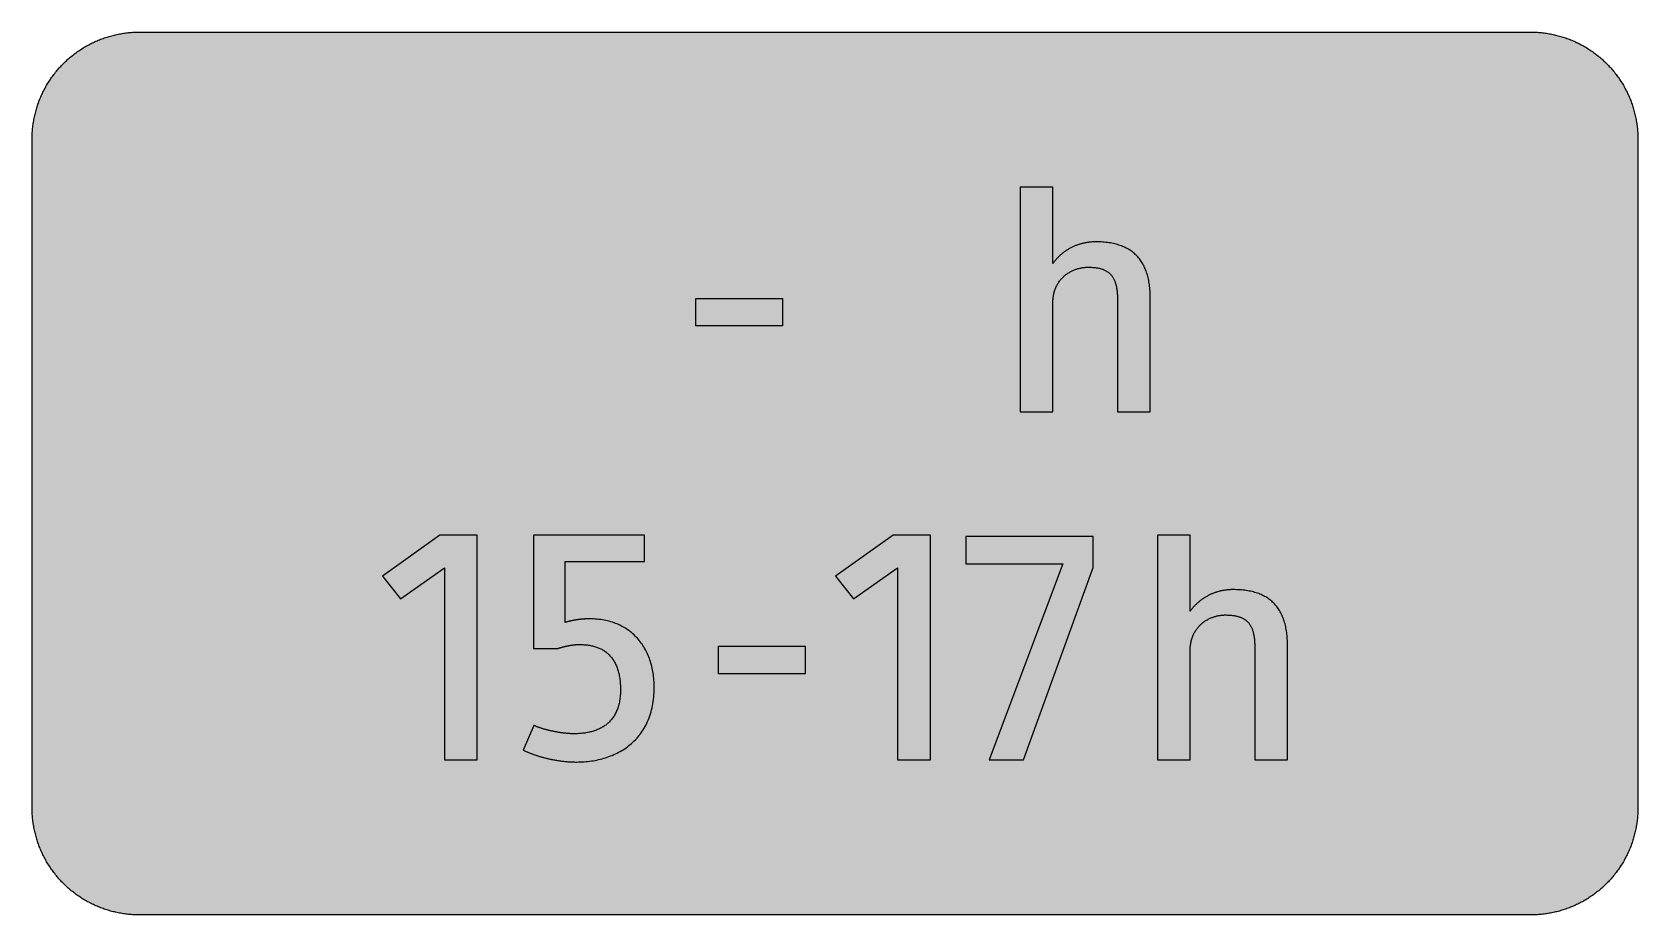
# Model space of a CAD drawing. Header units: millimetres. Extents: x 0 to 212, y 0 to 116.
import ezdxf

# ---------------------------------------------------------------- set-up
doc = ezdxf.new("R2010")
doc.units = ezdxf.units.MM

msp = doc.modelspace()

# ---------------------------------------------------------------- hatches: boundary and pattern name
for color, points in [(254, [(14.1633, 0.0536), (13.9878, 0.0533), (13.8125, 0.0559), (13.6373, 0.061), (13.462, 0.0686), (13.2893, 0.0787), (13.114, 0.0914), (12.9413, 0.1041), (12.7686, 0.1219), (12.5959, 0.1397), (12.4231, 0.16), (12.2504, 0.1829), (12.0777, 0.2057), (11.9075, 0.2337), (11.7373, 0.2616), (11.5672, 0.2921), (11.397, 0.3251), (11.2268, 0.3607), (11.0592, 0.3988), (10.8915, 0.4369), (10.7239, 0.4775), (10.5562, 0.5207), (10.3886, 0.5664), (10.2235, 0.6121), (10.0584, 0.6629), (9.8933, 0.7137), (9.7307, 0.7671), (9.5682, 0.8204), (9.4056, 0.8788), (9.2431, 0.9373), (9.083, 0.9982), (8.923, 1.0617), (8.763, 1.1252), (8.6055, 1.1938), (8.4455, 1.2624), (8.2906, 1.331), (8.1331, 1.4046), (7.9781, 1.4783), (7.8232, 1.5545), (7.6708, 1.6332), (7.5184, 1.7145), (7.366, 1.7958), (7.2161, 1.8796), (7.0663, 1.966), (6.919, 2.0523), (6.7716, 2.1438), (6.6243, 2.2352), (6.4795, 2.3266), (6.3348, 2.4232), (6.19, 2.5197), (6.0477, 2.6187), (5.908, 2.7178), (5.7683, 2.8194), (5.6286, 2.9235), (5.4915, 3.0302), (5.3543, 3.1369), (5.2197, 3.2461), (5.0851, 3.3579), (4.953, 3.4722), (4.8209, 3.5865), (4.6914, 3.7033), (4.5644, 3.8202), (4.4348, 3.9395), (4.3104, 4.0615), (4.1859, 4.1859), (4.0615, 4.3104), (3.9395, 4.4348), (3.8202, 4.5618), (3.7033, 4.6914), (3.5865, 4.8209), (3.4722, 4.953), (3.3579, 5.0851), (3.2487, 5.2197), (3.1369, 5.3543), (3.0302, 5.4915), (2.9235, 5.6286), (2.8194, 5.7683), (2.7178, 5.908), (2.6187, 6.0477), (2.5197, 6.19), (2.4232, 6.3348), (2.3266, 6.477), (2.2352, 6.6243), (2.1438, 6.7691), (2.0523, 6.919), (1.966, 7.0663), (1.8796, 7.2161), (1.7958, 7.366), (1.7145, 7.5184), (1.6332, 7.6708), (1.5545, 7.8232), (1.4783, 7.9781), (1.4046, 8.1331), (1.331, 8.2906), (1.2598, 8.4455), (1.1913, 8.603), (1.1252, 8.763), (1.0592, 8.923), (0.9982, 9.083), (0.9373, 9.2431), (0.8763, 9.4056), (0.8204, 9.5682), (0.7645, 9.7307), (0.7112, 9.8933), (0.6604, 10.0584), (0.6121, 10.2235), (0.5639, 10.3911), (0.5207, 10.5562), (0.4775, 10.7239), (0.4343, 10.8915), (0.3962, 11.0592), (0.3607, 11.2268), (0.3251, 11.397), (0.2921, 11.5672), (0.2616, 11.7373), (0.2311, 11.9075), (0.2057, 12.0802), (0.1803, 12.2504), (0.1575, 12.4231), (0.1372, 12.5959), (0.1194, 12.7686), (0.1041, 12.9413), (0.0889, 13.1166), (0.0787, 13.2893), (0.0686, 13.4645), (0.061, 13.6373), (0.0559, 13.8125), (0.0508, 13.9878), (0.0508, 14.163), (0.0522, 102.3592), (0.0508, 102.5322), (0.0559, 102.7074), (0.061, 102.8827), (0.0686, 103.058), (0.0787, 103.2307), (0.0889, 103.4059), (0.1041, 103.5787), (0.1194, 103.7514), (0.1372, 103.9241), (0.1575, 104.0968), (0.1803, 104.2695), (0.2057, 104.4423), (0.2311, 104.6124), (0.2616, 104.7826), (0.2921, 104.9528), (0.3251, 105.123), (0.3607, 105.2932), (0.3962, 105.4608), (0.4343, 105.6284), (0.4775, 105.7961), (0.5207, 105.9637), (0.5639, 106.1314), (0.6121, 106.2965), (0.6604, 106.4616), (0.7112, 106.6267), (0.7645, 106.7892), (0.8204, 106.9518), (0.8763, 107.1143), (0.9373, 107.2769), (0.9982, 107.4369), (1.0592, 107.5969), (1.1252, 107.757), (1.1913, 107.9144), (1.2598, 108.0745), (1.331, 108.2294), (1.4046, 108.3869), (1.4783, 108.5418), (1.5545, 108.6968), (1.6332, 108.8492), (1.7145, 109.0016), (1.7958, 109.154), (1.8796, 109.3038), (1.966, 109.4537), (2.0523, 109.601), (2.1438, 109.7483), (2.2352, 109.8956), (2.3266, 110.0404), (2.4232, 110.1852), (2.5197, 110.33), (2.6187, 110.4722), (2.7178, 110.6119), (2.8194, 110.7516), (2.9235, 110.8913), (3.0302, 111.0285), (3.1369, 111.1656), (3.2487, 111.3003), (3.3579, 111.4349), (3.4722, 111.567), (3.5865, 111.699), (3.7033, 111.8286), (3.8202, 111.9556), (3.9395, 112.0851), (4.0615, 112.2096), (4.1859, 112.334), (4.3104, 112.4585), (4.4348, 112.5804), (4.5644, 112.6998), (4.6914, 112.8166), (4.8209, 112.9335), (4.953, 113.0478), (5.0851, 113.1621), (5.2197, 113.2713), (5.3543, 113.3831), (5.4915, 113.4897), (5.6286, 113.5964), (5.7683, 113.7006), (5.908, 113.8022), (6.0477, 113.9012), (6.19, 114.0003), (6.3348, 114.0968), (6.4795, 114.1933), (6.6243, 114.2848), (6.7716, 114.3762), (6.919, 114.4676), (7.0663, 114.554), (7.2161, 114.6404), (7.366, 114.7242), (7.5184, 114.8055), (7.6708, 114.8867), (7.8232, 114.9655), (7.9781, 115.0417), (8.1331, 115.1153), (8.2906, 115.189), (8.4455, 115.2601), (8.6055, 115.3287), (8.763, 115.3947), (8.923, 115.4608), (9.083, 115.5217), (9.2431, 115.5827), (9.4056, 115.6437), (9.5682, 115.6995), (9.7307, 115.7554), (9.8933, 115.8088), (10.0584, 115.8596), (10.2235, 115.9078), (10.3886, 115.9561), (10.5562, 115.9993), (10.7239, 116.0424), (10.8915, 116.0856), (11.0592, 116.1237), (11.2268, 116.1593), (11.397, 116.1948), (11.5672, 116.2279), (11.7373, 116.2583), (11.9075, 116.2888), (12.0777, 116.3142), (12.2504, 116.3396), (12.4231, 116.3625), (12.5959, 116.3828), (12.7686, 116.4006), (12.9413, 116.4158), (13.114, 116.4311), (13.2893, 116.4412), (13.462, 116.4514), (13.6373, 116.459), (13.8125, 116.4641), (13.9878, 116.4692), (14.163, 116.4692), (197.6078, 116.4703), (197.7822, 116.4692), (197.9574, 116.4641), (198.1327, 116.459), (198.3054, 116.4514), (198.4807, 116.4412), (198.6534, 116.4311), (198.8287, 116.4158), (199.0014, 116.4006), (199.1741, 116.3828), (199.3468, 116.3625), (199.5195, 116.3396), (199.6897, 116.3142), (199.8624, 116.2888), (200.0326, 116.2583), (200.2028, 116.2279), (200.373, 116.1948), (200.5432, 116.1593), (200.7108, 116.1237), (200.8784, 116.0856), (201.0461, 116.0424), (201.2137, 115.9993), (201.3788, 115.9561), (201.5465, 115.9078), (201.7116, 115.8596), (201.8767, 115.8088), (202.0392, 115.7554), (202.2018, 115.6995), (202.3643, 115.6437), (202.5269, 115.5827), (202.6869, 115.5217), (202.8469, 115.4608), (203.007, 115.3947), (203.167, 115.3287), (203.3245, 115.2601), (203.4794, 115.189), (203.6369, 115.1153), (203.7918, 115.0417), (203.9468, 114.9655), (204.0992, 114.8867), (204.2516, 114.8055), (204.404, 114.7242), (204.5538, 114.6404), (204.7037, 114.554), (204.8535, 114.4676), (205.0009, 114.3762), (205.1456, 114.2848), (205.293, 114.1933), (205.4352, 114.0968), (205.58, 114.0003), (205.7222, 113.9012), (205.8619, 113.8022), (206.0016, 113.7006), (206.1413, 113.5964), (206.2785, 113.4897), (206.4156, 113.3831), (206.5503, 113.2713), (206.6849, 113.1621), (206.817, 113.0478), (206.949, 112.9335), (207.0786, 112.8166), (207.2081, 112.6998), (207.3351, 112.5804), (207.4596, 112.4585), (207.584, 112.334), (207.7085, 112.2096), (207.8304, 112.0851), (207.9498, 111.9556), (208.0666, 111.8286), (208.1835, 111.699), (208.2978, 111.567), (208.4121, 111.4349), (208.5238, 111.3003), (208.6331, 111.1656), (208.7397, 111.0285), (208.8464, 110.8913), (208.9506, 110.7516), (209.0522, 110.6119), (209.1512, 110.4722), (209.2503, 110.33), (209.3468, 110.1852), (209.4433, 110.0404), (209.5348, 109.8956), (209.6262, 109.7483), (209.7176, 109.601), (209.804, 109.4537), (209.8904, 109.3038), (209.9742, 109.154), (210.0555, 109.0016), (210.1367, 108.8492), (210.2155, 108.6968), (210.2917, 108.5418), (210.3653, 108.3869), (210.439, 108.2294), (210.5076, 108.0745), (210.5762, 107.9144), (210.6447, 107.757), (210.7082, 107.5969), (210.7717, 107.4369), (210.8327, 107.2769), (210.8911, 107.1143), (210.9495, 106.9518), (211.0029, 106.7892), (211.0562, 106.6267), (211.107, 106.4616), (211.1578, 106.2965), (211.2035, 106.1314), (211.2493, 105.9637), (211.2924, 105.7961), (211.3331, 105.6284), (211.3712, 105.4608), (211.4093, 105.2932), (211.4448, 105.123), (211.4779, 104.9528), (211.5083, 104.7826), (211.5363, 104.6124), (211.5642, 104.4423), (211.5871, 104.2695), (211.6099, 104.0968), (211.6303, 103.9241), (211.648, 103.7514), (211.6658, 103.5787), (211.6785, 103.4059), (211.6912, 103.2307), (211.7014, 103.058), (211.709, 102.8827), (211.7141, 102.7074), (211.7166, 102.5322), (211.7166, 102.3569), (211.7189, 14.1647), (211.7166, 13.9878), (211.7141, 13.8125), (211.709, 13.6373), (211.7014, 13.4645), (211.6912, 13.2893), (211.6785, 13.1166), (211.6658, 12.9413), (211.648, 12.7686), (211.6303, 12.5959), (211.6099, 12.4231), (211.5871, 12.2504), (211.5642, 12.0802), (211.5363, 11.9075), (211.5083, 11.7373), (211.4779, 11.5672), (211.4448, 11.397), (211.4093, 11.2268), (211.3712, 11.0592), (211.3331, 10.8915), (211.2924, 10.7239), (211.2493, 10.5562), (211.2035, 10.3911), (211.1578, 10.2235), (211.107, 10.0584), (211.0562, 9.8933), (211.0029, 9.7307), (210.9495, 9.5682), (210.8911, 9.4056), (210.8327, 9.2431), (210.7717, 9.083), (210.7082, 8.923), (210.6447, 8.763), (210.5762, 8.603), (210.5076, 8.4455), (210.439, 8.2906), (210.3653, 8.1331), (210.2917, 7.9781), (210.2155, 7.8232), (210.1367, 7.6708), (210.0555, 7.5184), (209.9742, 7.366), (209.8904, 7.2161), (209.804, 7.0663), (209.7176, 6.919), (209.6262, 6.7691), (209.5348, 6.6243), (209.4433, 6.477), (209.3468, 6.3348), (209.2503, 6.19), (209.1512, 6.0477), (209.0522, 5.908), (208.9506, 5.7683), (208.8464, 5.6286), (208.7397, 5.4915), (208.6331, 5.3543), (208.5238, 5.2197), (208.4121, 5.0851), (208.2978, 4.953), (208.1835, 4.8209), (208.0666, 4.6914), (207.9498, 4.5618), (207.8304, 4.4348), (207.7085, 4.3104), (207.584, 4.1859), (207.4596, 4.0615), (207.3351, 3.9395), (207.2081, 3.8202), (207.0786, 3.7033), (206.949, 3.5865), (206.817, 3.4722), (206.6849, 3.3579), (206.5503, 3.2461), (206.4156, 3.1369), (206.2785, 3.0302), (206.1413, 2.9235), (206.0016, 2.8194), (205.8619, 2.7178), (205.7222, 2.6187), (205.58, 2.5197), (205.4352, 2.4232), (205.293, 2.3266), (205.1456, 2.2352), (205.0009, 2.1438), (204.8535, 2.0523), (204.7037, 1.966), (204.5538, 1.8796), (204.404, 1.7958), (204.2516, 1.7145), (204.0992, 1.6332), (203.9468, 1.5545), (203.7918, 1.4783), (203.6369, 1.4046), (203.4794, 1.331), (203.3245, 1.2624), (203.167, 1.1938), (203.007, 1.1252), (202.8469, 1.0617), (202.6869, 0.9982), (202.5269, 0.9373), (202.3643, 0.8788), (202.2018, 0.8204), (202.0392, 0.7671), (201.8767, 0.7137), (201.7116, 0.6629), (201.5465, 0.6121), (201.3788, 0.5664), (201.2137, 0.5207), (201.0461, 0.4775), (200.8784, 0.4369), (200.7108, 0.3988), (200.5432, 0.3607), (200.373, 0.3251), (200.2028, 0.2921), (200.0326, 0.2616), (199.8624, 0.2337), (199.6897, 0.2057), (199.5195, 0.1829), (199.3468, 0.16), (199.1741, 0.1397), (199.0014, 0.1219), (198.8287, 0.1041), (198.6534, 0.0914), (198.4807, 0.0787), (198.3054, 0.0686), (198.1327, 0.061), (197.9574, 0.0559), (197.7822, 0.0533), (197.6069, 0.0533)]), (59, [(134.6094, 66.3758), (134.6094, 80.8108), (134.6098, 80.96), (134.6149, 81.1047), (134.6251, 81.2495), (134.6378, 81.3918), (134.653, 81.5315), (134.6733, 81.6686), (134.6962, 81.8007), (134.7241, 81.9328), (134.7521, 82.0623), (134.7851, 82.1893), (134.8207, 82.3138), (134.8588, 82.4332), (134.9019, 82.5525), (134.9451, 82.6694), (134.9934, 82.7837), (135.0442, 82.8954), (135.095, 83.0047), (135.1509, 83.1088), (135.2093, 83.2129), (135.2702, 83.3145), (135.3312, 83.4136), (135.3972, 83.5101), (135.4633, 83.6041), (135.5319, 83.6981), (135.603, 83.787), (135.6766, 83.8733), (135.7528, 83.9572), (135.829, 84.0384), (135.9078, 84.1197), (135.9865, 84.1959), (136.0703, 84.2721), (136.1542, 84.3432), (136.238, 84.4144), (136.3243, 84.4829), (136.4132, 84.549), (136.5021, 84.6125), (136.591, 84.6709), (136.6825, 84.7319), (136.7765, 84.7877), (136.8704, 84.8411), (136.9644, 84.8919), (137.0584, 84.9427), (137.1549, 84.9884), (137.2514, 85.0341), (137.348, 85.0773), (137.447, 85.1179), (137.5461, 85.156), (137.6451, 85.1916), (137.7442, 85.2246), (137.8433, 85.2551), (137.9423, 85.2856), (138.0414, 85.311), (138.1404, 85.3364), (138.242, 85.3592), (138.3411, 85.3796), (138.4402, 85.3973), (138.5392, 85.4126), (138.6383, 85.4278), (138.7373, 85.4405), (138.8364, 85.4481), (138.9329, 85.4558), (139.0294, 85.4608), (139.126, 85.4659), (139.2225, 85.4659), (139.3495, 85.4659), (139.4739, 85.4634), (139.5984, 85.4583), (139.7178, 85.4532), (139.8372, 85.4456), (139.954, 85.438), (140.0683, 85.4253), (140.1801, 85.4151), (140.2893, 85.3999), (140.396, 85.3846), (140.5001, 85.3669), (140.6042, 85.3465), (140.7033, 85.3262), (140.8024, 85.3034), (140.8963, 85.278), (140.9903, 85.25), (141.0818, 85.2221), (141.1732, 85.1916), (141.2596, 85.1586), (141.3434, 85.123), (141.4272, 85.0875), (141.5085, 85.0468), (141.5872, 85.0062), (141.6634, 84.963), (141.7371, 84.9173), (141.8107, 84.8716), (141.8793, 84.8208), (141.9479, 84.77), (142.0139, 84.7166), (142.08, 84.6582), (142.1409, 84.5998), (142.2019, 84.5388), (142.2603, 84.4779), (142.3162, 84.4118), (142.3695, 84.3432), (142.4203, 84.2721), (142.4711, 84.201), (142.5194, 84.1248), (142.5651, 84.0486), (142.6108, 83.9673), (142.6515, 83.8835), (142.6921, 83.7997), (142.7302, 83.7108), (142.7683, 83.6219), (142.8013, 83.5279), (142.8344, 83.4339), (142.8648, 83.3349), (142.8953, 83.2333), (142.9233, 83.1291), (142.9487, 83.0224), (142.9715, 82.9132), (142.9918, 82.8015), (143.0122, 82.6872), (143.0299, 82.5703), (143.0477, 82.4484), (143.063, 82.3265), (143.0757, 82.1995), (143.0858, 82.0699), (143.096, 81.9379), (143.1036, 81.8032), (143.1087, 81.6661), (143.1138, 81.5238), (143.1163, 81.3791), (143.1163, 81.2317), (143.1177, 66.3758), (147.4364, 66.3758), (147.4364, 81.4458), (147.4343, 81.6686), (147.4292, 81.8896), (147.4191, 82.108), (147.4089, 82.3214), (147.3937, 82.5348), (147.3759, 82.7405), (147.353, 82.9462), (147.3302, 83.1469), (147.2997, 83.345), (147.2692, 83.5381), (147.2336, 83.7286), (147.1955, 83.9165), (147.1549, 84.0994), (147.1092, 84.2797), (147.0609, 84.4575), (147.0076, 84.6303), (146.9517, 84.8004), (146.8933, 84.9681), (146.8298, 85.1306), (146.7637, 85.2907), (146.6952, 85.4481), (146.6215, 85.6005), (146.5453, 85.7504), (146.4666, 85.8952), (146.3827, 86.0374), (146.2964, 86.1771), (146.2049, 86.3117), (146.111, 86.4438), (146.0144, 86.5734), (145.9128, 86.6978), (145.8087, 86.8197), (145.6995, 86.9366), (145.5877, 87.0509), (145.4709, 87.1626), (145.3515, 87.2693), (145.2296, 87.3735), (145.1026, 87.4725), (144.973, 87.569), (144.841, 87.663), (144.7013, 87.7519), (144.5616, 87.8383), (144.4168, 87.9196), (144.2669, 87.9983), (144.1171, 88.0745), (143.9596, 88.1456), (143.7996, 88.2142), (143.637, 88.2777), (143.4694, 88.3387), (143.2992, 88.3945), (143.1239, 88.4479), (142.9461, 88.4987), (142.7632, 88.5444), (142.5778, 88.5876), (142.3873, 88.6257), (142.1943, 88.6612), (141.9987, 88.6917), (141.7955, 88.7197), (141.5923, 88.7425), (141.3815, 88.7628), (141.1707, 88.7806), (140.9522, 88.7933), (140.7338, 88.8035), (140.5077, 88.8086), (140.2791, 88.8111), (140.1775, 88.8086), (140.0734, 88.8086), (139.9718, 88.8035), (139.8702, 88.7984), (139.766, 88.7933), (139.6644, 88.7857), (139.5628, 88.7755), (139.4612, 88.7654), (139.3596, 88.7552), (139.2606, 88.7425), (139.159, 88.7273), (139.0599, 88.712), (138.9583, 88.6943), (138.8593, 88.6765), (138.7602, 88.6562), (138.6611, 88.6358), (138.5646, 88.613), (138.4656, 88.5876), (138.369, 88.5622), (138.27, 88.5368), (138.1735, 88.5088), (138.0769, 88.4784), (137.983, 88.4479), (137.8864, 88.4149), (137.7925, 88.3818), (137.6985, 88.3463), (137.6045, 88.3107), (137.5105, 88.2726), (137.4191, 88.232), (137.3251, 88.1913), (137.2337, 88.1507), (137.1422, 88.1075), (137.0533, 88.0618), (136.9619, 88.0161), (136.873, 87.9678), (136.7841, 87.9196), (136.6977, 87.8688), (136.6088, 87.8154), (136.5225, 87.7621), (136.4361, 87.7087), (136.3523, 87.6529), (136.2659, 87.5944), (136.1821, 87.536), (136.1008, 87.4751), (136.017, 87.4141), (135.9357, 87.3506), (135.8544, 87.2871), (135.7757, 87.2211), (135.6944, 87.1525), (135.6157, 87.0839), (135.5395, 87.0153), (135.4607, 86.9442), (135.3871, 86.8705), (135.3109, 86.7969), (135.2372, 86.7207), (135.1636, 86.6419), (135.0899, 86.5632), (135.0188, 86.4845), (134.9477, 86.4032), (134.8791, 86.3194), (134.808, 86.2355), (134.7419, 86.1492), (134.6733, 86.0628), (134.6073, 85.9739), (134.6094, 96.0092), (130.2907, 96.0092), (130.2907, 66.3758)]), (59, [(87.5344, 81.3604), (98.9651, 81.3604), (98.9651, 77.7198), (87.5344, 77.7198)]), (59, [(54.4089, 20.5147), (58.7266, 20.5147), (58.7266, 50.1481), (53.8166, 50.1481), (46.2386, 44.7294), (48.6089, 41.7227), (54.4089, 45.829)]), (59, [(80.7833, 46.6753), (80.7833, 50.1481), (66.1349, 50.1481), (66.1349, 35.2044), (69.3953, 35.2044), (69.4436, 35.2196), (69.4919, 35.2349), (69.5427, 35.2501), (69.5909, 35.2654), (69.6392, 35.2781), (69.6874, 35.2933), (69.7357, 35.3085), (69.784, 35.3212), (69.8322, 35.3365), (69.8805, 35.3492), (69.9287, 35.3619), (69.977, 35.3746), (70.0227, 35.3873), (70.071, 35.4), (70.1167, 35.4127), (70.165, 35.4254), (70.2107, 35.4355), (70.2564, 35.4482), (70.3021, 35.4584), (70.3478, 35.4711), (70.3936, 35.4813), (70.4393, 35.4914), (70.485, 35.5016), (70.5307, 35.5117), (70.5764, 35.5219), (70.6222, 35.5321), (70.6653, 35.5397), (70.7111, 35.5498), (70.7542, 35.5575), (70.7974, 35.5676), (70.8431, 35.5752), (70.8863, 35.5829), (70.9295, 35.5905), (70.9727, 35.5981), (71.0159, 35.6057), (71.059, 35.6133), (71.1022, 35.621), (71.1454, 35.626), (71.186, 35.6337), (71.2292, 35.6387), (71.2724, 35.6438), (71.313, 35.6514), (71.3562, 35.6565), (71.3969, 35.6616), (71.4375, 35.6667), (71.4781, 35.6692), (71.5188, 35.6743), (71.562, 35.6794), (71.6026, 35.6819), (71.6407, 35.687), (71.6813, 35.6895), (71.722, 35.6921), (71.7626, 35.6946), (71.8007, 35.6972), (71.8414, 35.6997), (71.8795, 35.7022), (71.9201, 35.7048), (71.9582, 35.7048), (71.9963, 35.7073), (72.0344, 35.7073), (72.0725, 35.7099), (72.1106, 35.7099), (72.1487, 35.7099), (72.1868, 35.7099), (72.3417, 35.7099), (72.4941, 35.7048), (72.644, 35.6997), (72.7913, 35.6895), (72.9386, 35.6794), (73.0834, 35.6641), (73.2282, 35.6489), (73.3679, 35.6286), (73.5076, 35.6083), (73.6448, 35.5829), (73.7794, 35.5549), (73.914, 35.527), (74.0461, 35.494), (74.1756, 35.4584), (74.3026, 35.4203), (74.4271, 35.3797), (74.5515, 35.3365), (74.6709, 35.2882), (74.7903, 35.24), (74.9071, 35.1866), (75.0214, 35.1307), (75.1357, 35.0749), (75.245, 35.0139), (75.3542, 34.9479), (75.4583, 34.8818), (75.5625, 34.8132), (75.6641, 34.7396), (75.7631, 34.6634), (75.8596, 34.5846), (75.9536, 34.5034), (76.0451, 34.417), (76.1365, 34.3281), (76.2229, 34.2367), (76.3067, 34.1427), (76.3905, 34.0462), (76.4692, 33.9446), (76.5454, 33.8404), (76.6216, 33.7337), (76.6928, 33.622), (76.7639, 33.5077), (76.8299, 33.3908), (76.8934, 33.2715), (76.9569, 33.147), (77.0153, 33.02), (77.0712, 32.8905), (77.1246, 32.7558), (77.1754, 32.6187), (77.2236, 32.4764), (77.2693, 32.3342), (77.3125, 32.1843), (77.3532, 32.0345), (77.3887, 31.8795), (77.4243, 31.7221), (77.4548, 31.5595), (77.4852, 31.3944), (77.5106, 31.2242), (77.5335, 31.0515), (77.5513, 30.8762), (77.5691, 30.6959), (77.5818, 30.513), (77.5919, 30.3251), (77.6021, 30.1346), (77.6046, 29.939), (77.6072, 29.7409), (77.6046, 29.5453), (77.5995, 29.3522), (77.5894, 29.1617), (77.5767, 28.9789), (77.5614, 28.796), (77.5411, 28.6207), (77.5157, 28.4455), (77.4903, 28.2753), (77.4573, 28.1102), (77.4243, 27.9476), (77.3862, 27.7876), (77.3455, 27.6327), (77.2998, 27.4828), (77.2541, 27.3329), (77.2033, 27.1907), (77.1474, 27.0485), (77.0915, 26.9113), (77.0306, 26.7767), (76.9671, 26.6471), (76.8985, 26.5201), (76.8299, 26.3957), (76.7563, 26.2763), (76.6801, 26.1595), (76.6013, 26.0452), (76.52, 25.9359), (76.4362, 25.8293), (76.3499, 25.7251), (76.2584, 25.6235), (76.167, 25.527), (76.0705, 25.433), (75.9714, 25.3416), (75.8723, 25.2527), (75.7682, 25.1689), (75.6615, 25.0876), (75.5523, 25.0088), (75.4431, 24.9326), (75.3288, 24.8615), (75.2119, 24.7904), (75.0951, 24.7244), (74.9732, 24.6609), (74.8513, 24.5999), (74.7243, 24.5415), (74.5973, 24.4856), (74.4677, 24.4348), (74.3356, 24.384), (74.201, 24.3383), (74.0664, 24.2926), (73.9267, 24.2519), (73.787, 24.2138), (73.6448, 24.1783), (73.5025, 24.1452), (73.3552, 24.1148), (73.2079, 24.0868), (73.058, 24.0614), (72.9056, 24.0386), (72.7532, 24.0182), (72.5983, 24.0005), (72.4408, 23.9827), (72.2833, 23.97), (72.1233, 23.9598), (71.9607, 23.9522), (71.7982, 23.9471), (71.6331, 23.942), (71.468, 23.942), (71.3816, 23.942), (71.2927, 23.9446), (71.2038, 23.9446), (71.1149, 23.9497), (71.0235, 23.9522), (70.9346, 23.9573), (70.8431, 23.9624), (70.7517, 23.9674), (70.6603, 23.9751), (70.5688, 23.9827), (70.4748, 23.9903), (70.3834, 24.0005), (70.2894, 24.0106), (70.198, 24.0208), (70.104, 24.0309), (70.01, 24.0411), (69.9186, 24.0538), (69.8246, 24.0665), (69.7306, 24.0817), (69.6366, 24.0944), (69.5452, 24.1097), (69.4512, 24.1249), (69.3598, 24.1402), (69.2658, 24.1554), (69.1744, 24.1732), (69.0804, 24.191), (68.9889, 24.2062), (68.8975, 24.2265), (68.8061, 24.2443), (68.7172, 24.2621), (68.6257, 24.2824), (68.5368, 24.3027), (68.4479, 24.3205), (68.359, 24.3408), (68.2727, 24.3637), (68.1838, 24.384), (68.0974, 24.4043), (68.0136, 24.4272), (67.9272, 24.45), (67.8434, 24.4704), (67.7596, 24.4932), (67.6783, 24.5161), (67.597, 24.5389), (67.5157, 24.5618), (67.437, 24.5847), (67.3583, 24.6101), (67.2821, 24.6329), (67.2059, 24.6558), (67.1322, 24.6812), (67.0585, 24.704), (66.9849, 24.7294), (66.9138, 24.7523), (66.8452, 24.7777), (66.7766, 24.8006), (66.708, 24.826), (66.6445, 24.8488), (66.5785, 24.8742), (66.5175, 24.8971), (66.4566, 24.9225), (66.3956, 24.9479), (66.3397, 24.9707), (66.2838, 24.9961), (66.228, 25.019), (66.1772, 25.0419), (64.7802, 21.7837), (64.8386, 21.7551), (64.9021, 21.7246), (64.9656, 21.6967), (65.0316, 21.6662), (65.1002, 21.6383), (65.1713, 21.6078), (65.2424, 21.5773), (65.3161, 21.5443), (65.3898, 21.5138), (65.4685, 21.4808), (65.5472, 21.4503), (65.6285, 21.4173), (65.7098, 21.3868), (65.7936, 21.3538), (65.88, 21.3208), (65.9663, 21.2877), (66.0552, 21.2547), (66.1467, 21.2217), (66.2407, 21.1887), (66.3346, 21.1557), (66.4286, 21.1226), (66.5277, 21.0922), (66.6267, 21.0591), (66.7258, 21.0261), (66.8274, 20.9931), (66.9315, 20.9626), (67.0357, 20.9296), (67.1424, 20.8991), (67.2516, 20.8686), (67.3608, 20.8382), (67.4726, 20.8077), (67.5843, 20.7772), (67.6986, 20.7467), (67.8129, 20.7188), (67.9298, 20.6908), (68.0466, 20.6604), (68.166, 20.635), (68.2879, 20.607), (68.4098, 20.5816), (68.5343, 20.5562), (68.6587, 20.5308), (68.7832, 20.5054), (68.9102, 20.4826), (69.0397, 20.4597), (69.1693, 20.4368), (69.3014, 20.4165), (69.4334, 20.3962), (69.5655, 20.3784), (69.7001, 20.3581), (69.8373, 20.3403), (69.9719, 20.3251), (70.1116, 20.3098), (70.2513, 20.2946), (70.391, 20.2819), (70.5307, 20.2692), (70.673, 20.259), (70.8177, 20.2489), (70.9625, 20.2413), (71.1073, 20.2336), (71.2546, 20.226), (71.4019, 20.2209), (71.5493, 20.2184), (71.6991, 20.2159), (71.849, 20.2159), (72.0928, 20.2184), (72.3367, 20.2235), (72.5805, 20.2336), (72.8218, 20.2489), (73.0631, 20.2692), (73.3044, 20.2921), (73.5432, 20.32), (73.7819, 20.353), (74.0207, 20.3911), (74.2569, 20.4318), (74.4906, 20.4775), (74.7243, 20.5283), (74.9554, 20.5816), (75.1865, 20.6426), (75.4151, 20.7061), (75.6412, 20.7747), (75.8647, 20.8483), (76.0857, 20.9245), (76.3067, 21.0083), (76.5226, 21.0947), (76.7385, 21.1887), (76.9493, 21.2852), (77.1601, 21.3868), (77.3659, 21.4935), (77.5691, 21.6052), (77.7697, 21.7221), (77.9678, 21.8415), (78.1609, 21.9685), (78.3514, 22.1005), (78.5393, 22.2352), (78.7222, 22.3774), (78.9026, 22.5247), (79.0778, 22.6746), (79.2505, 22.8321), (79.4207, 22.9921), (79.5833, 23.1597), (79.7433, 23.3324), (79.8982, 23.5102), (80.0506, 23.6906), (80.1954, 23.8785), (80.3377, 24.0716), (80.4748, 24.2697), (80.6069, 24.4754), (80.7339, 24.6837), (80.8558, 24.8996), (80.9727, 25.1181), (81.0844, 25.3441), (81.1886, 25.5753), (81.2902, 25.8115), (81.3841, 26.0528), (81.473, 26.3017), (81.5569, 26.5532), (81.6331, 26.8122), (81.7042, 27.0764), (81.7677, 27.3482), (81.8261, 27.6225), (81.8794, 27.9044), (81.9226, 28.1915), (81.9633, 28.4861), (81.9937, 28.7833), (82.0191, 29.0881), (82.0369, 29.4005), (82.0471, 29.7155), (82.0522, 30.038), (82.0496, 30.2844), (82.042, 30.5257), (82.0318, 30.767), (82.0141, 31.0058), (81.9963, 31.242), (81.9709, 31.4757), (81.9404, 31.7068), (81.9074, 31.9354), (81.8693, 32.1615), (81.8286, 32.385), (81.7804, 32.606), (81.7296, 32.8244), (81.6762, 33.0378), (81.6153, 33.2511), (81.5518, 33.462), (81.4832, 33.6677), (81.4121, 33.8709), (81.3359, 34.0741), (81.2546, 34.2697), (81.1682, 34.4653), (81.0793, 34.6558), (80.9854, 34.8437), (80.8888, 35.0291), (80.7872, 35.212), (80.6831, 35.3898), (80.5713, 35.5651), (80.457, 35.7353), (80.3402, 35.9029), (80.2183, 36.0655), (80.0913, 36.228), (79.9617, 36.383), (79.8297, 36.5354), (79.69, 36.6852), (79.5477, 36.83), (79.4029, 36.9722), (79.2531, 37.1069), (79.1007, 37.2415), (78.9432, 37.371), (78.7806, 37.4955), (78.6155, 37.6149), (78.4454, 37.7317), (78.2726, 37.8435), (78.0974, 37.9501), (77.917, 38.0543), (77.7316, 38.1508), (77.5437, 38.2448), (77.3532, 38.3362), (77.1576, 38.42), (76.9595, 38.5013), (76.7563, 38.575), (76.5505, 38.6461), (76.3397, 38.7121), (76.1263, 38.7706), (75.9079, 38.8264), (75.6869, 38.8772), (75.4634, 38.923), (75.2348, 38.9636), (75.0037, 38.9992), (74.77, 39.0296), (74.5312, 39.0525), (74.2874, 39.0728), (74.0435, 39.0855), (73.7946, 39.0957), (73.5432, 39.0982), (73.4949, 39.0982), (73.4466, 39.0957), (73.3984, 39.0957), (73.3501, 39.0957), (73.3019, 39.0931), (73.2511, 39.0931), (73.2028, 39.0906), (73.1545, 39.0906), (73.1037, 39.0881), (73.0555, 39.0855), (73.0047, 39.083), (72.9539, 39.0804), (72.9056, 39.0779), (72.8548, 39.0728), (72.804, 39.0703), (72.7532, 39.0652), (72.7024, 39.0627), (72.6516, 39.0576), (72.6008, 39.055), (72.55, 39.05), (72.4992, 39.0449), (72.4484, 39.0398), (72.3976, 39.0347), (72.3468, 39.0271), (72.2935, 39.022), (72.2427, 39.0169), (72.1919, 39.0093), (72.1411, 39.0042), (72.0877, 38.9966), (72.0369, 38.989), (71.9861, 38.9839), (71.9328, 38.9763), (71.882, 38.9687), (71.8312, 38.9611), (71.7779, 38.9534), (71.7271, 38.9433), (71.6763, 38.9357), (71.6255, 38.928), (71.5721, 38.9179), (71.5213, 38.9103), (71.4705, 38.9001), (71.4197, 38.8899), (71.3689, 38.8798), (71.3181, 38.8722), (71.2648, 38.862), (71.214, 38.8518), (71.1632, 38.8391), (71.1149, 38.829), (71.0641, 38.8188), (71.0133, 38.8087), (70.9625, 38.796), (70.9117, 38.7858), (70.8635, 38.7731), (70.8127, 38.7604), (70.7644, 38.7502), (70.7136, 38.7375), (70.6653, 38.7248), (70.6145, 38.7121), (70.5663, 38.6994), (70.518, 38.6867), (70.4698, 38.6715), (70.4215, 38.6588), (70.3732, 38.6461), (70.325, 38.6309), (70.327, 46.6753)]), (59, [(114.1416, 20.5147), (118.4589, 20.5147), (118.4589, 50.1481), (113.5489, 50.1481), (105.9713, 44.7294), (108.3412, 41.7227), (114.1416, 45.829)]), (59, [(139.9233, 45.8717), (139.9233, 49.9357), (123.1166, 49.9357), (123.1166, 46.3377), (135.9006, 46.3377), (126.2063, 20.5147), (130.7359, 20.5147)]), (59, [(152.7073, 20.5147), (152.7073, 34.9497), (152.7073, 35.0977), (152.7124, 35.245), (152.7226, 35.3898), (152.7353, 35.5321), (152.7505, 35.6692), (152.7708, 35.8064), (152.7937, 35.941), (152.8216, 36.0731), (152.8496, 36.2001), (152.8826, 36.3271), (152.9182, 36.4515), (152.9588, 36.5735), (152.9994, 36.6928), (153.0426, 36.8071), (153.0909, 36.9214), (153.1417, 37.0332), (153.1925, 37.1424), (153.2484, 37.2491), (153.3068, 37.3532), (153.3677, 37.4548), (153.4287, 37.5539), (153.4947, 37.6504), (153.5608, 37.7444), (153.6294, 37.8358), (153.7005, 37.9247), (153.7741, 38.0111), (153.8503, 38.0975), (153.9265, 38.1787), (154.0053, 38.2575), (154.084, 38.3362), (154.1678, 38.4099), (154.2517, 38.4835), (154.3355, 38.5547), (154.4218, 38.6207), (154.5107, 38.6867), (154.5996, 38.7502), (154.6885, 38.8112), (154.78, 38.8696), (154.874, 38.9255), (154.9679, 38.9788), (155.0619, 39.0322), (155.1559, 39.0804), (155.2524, 39.1287), (155.3489, 39.1719), (155.4455, 39.2151), (155.5445, 39.2557), (155.6436, 39.2938), (155.7401, 39.3294), (155.8417, 39.3624), (155.9408, 39.3954), (156.0398, 39.4233), (156.1389, 39.4513), (156.2379, 39.4767), (156.3395, 39.497), (156.4386, 39.5173), (156.5377, 39.5376), (156.6367, 39.5529), (156.7358, 39.5656), (156.8348, 39.5783), (156.9339, 39.5884), (157.0304, 39.5961), (157.1269, 39.6011), (157.2235, 39.6037), (157.32, 39.6037), (157.447, 39.6037), (157.574, 39.6011), (157.6959, 39.5986), (157.8178, 39.591), (157.9347, 39.5859), (158.0515, 39.5757), (158.1658, 39.5656), (158.2776, 39.5529), (158.3868, 39.5402), (158.4935, 39.5224), (158.5976, 39.5046), (158.7017, 39.4868), (158.8008, 39.464), (158.8999, 39.4411), (158.9964, 39.4157), (159.0904, 39.3903), (159.1818, 39.3598), (159.2707, 39.3294), (159.3571, 39.2963), (159.4434, 39.2633), (159.5247, 39.2252), (159.606, 39.1871), (159.6847, 39.1465), (159.7609, 39.1033), (159.8346, 39.0576), (159.9082, 39.0093), (159.9794, 38.9611), (160.0454, 38.9077), (160.1114, 38.8544), (160.1775, 38.7985), (160.2384, 38.7401), (160.2994, 38.6791), (160.3578, 38.6156), (160.4137, 38.5496), (160.467, 38.481), (160.5178, 38.4124), (160.5686, 38.3388), (160.6169, 38.2651), (160.6626, 38.1864), (160.7083, 38.1051), (160.749, 38.0238), (160.7896, 37.9374), (160.8277, 37.8511), (160.8658, 37.7596), (160.8988, 37.6682), (160.9319, 37.5717), (160.9623, 37.4726), (160.9928, 37.3736), (161.0208, 37.2694), (161.0462, 37.1627), (161.069, 37.0535), (161.0893, 36.9418), (161.1097, 36.8275), (161.1274, 36.7081), (161.1452, 36.5887), (161.1605, 36.4642), (161.1732, 36.3398), (161.1833, 36.2102), (161.1935, 36.0782), (161.2011, 35.941), (161.2062, 35.8038), (161.2113, 35.6641), (161.2138, 35.5194), (161.2138, 35.372), (161.2152, 20.5147), (165.5339, 20.5147), (165.5339, 35.5847), (165.5318, 35.8089), (165.5267, 36.0299), (165.5166, 36.2458), (165.5064, 36.4617), (165.4912, 36.6725), (165.4734, 36.8808), (165.4505, 37.084), (165.4277, 37.2847), (165.3972, 37.4828), (165.3667, 37.6784), (165.3311, 37.8689), (165.293, 38.0543), (165.2524, 38.2397), (165.2067, 38.42), (165.1584, 38.5978), (165.1051, 38.7706), (165.0492, 38.9407), (164.9908, 39.1084), (164.9273, 39.2709), (164.8612, 39.431), (164.7927, 39.5859), (164.719, 39.7383), (164.6428, 39.8882), (164.5641, 40.0355), (164.4802, 40.1777), (164.3939, 40.3149), (164.3024, 40.452), (164.2085, 40.5841), (164.1119, 40.7111), (164.0103, 40.8356), (163.9062, 40.9575), (163.797, 41.0769), (163.6852, 41.1912), (163.5684, 41.3004), (163.4515, 41.4071), (163.3271, 41.5112), (163.2001, 41.6128), (163.0705, 41.7093), (162.9385, 41.8008), (162.8013, 41.8922), (162.6591, 41.976), (162.5143, 42.0599), (162.367, 42.1386), (162.2146, 42.2123), (162.0571, 42.2834), (161.8971, 42.352), (161.7345, 42.4155), (161.5669, 42.4764), (161.3967, 42.5348), (161.2214, 42.5882), (161.0436, 42.6364), (160.8633, 42.6822), (160.6753, 42.7253), (160.4874, 42.7634), (160.2918, 42.799), (160.0962, 42.8295), (159.8955, 42.8574), (159.6898, 42.8828), (159.4815, 42.9031), (159.2682, 42.9184), (159.0523, 42.9336), (158.8313, 42.9412), (158.6052, 42.9463), (158.3792, 42.9489), (158.275, 42.9489), (158.1709, 42.9463), (158.0693, 42.9438), (157.9677, 42.9387), (157.8635, 42.9311), (157.7619, 42.9235), (157.6603, 42.9158), (157.5587, 42.9057), (157.4597, 42.893), (157.3581, 42.8803), (157.2565, 42.8676), (157.1574, 42.8498), (157.0584, 42.8346), (156.9568, 42.8142), (156.8577, 42.7939), (156.7586, 42.7736), (156.6621, 42.7507), (156.5631, 42.7279), (156.4665, 42.7025), (156.3675, 42.6745), (156.271, 42.6466), (156.1744, 42.6161), (156.0805, 42.5856), (155.9839, 42.5552), (155.89, 42.5196), (155.796, 42.484), (155.702, 42.4485), (155.608, 42.4104), (155.514, 42.3723), (155.4226, 42.3316), (155.3312, 42.2885), (155.2397, 42.2453), (155.1508, 42.1996), (155.0594, 42.1538), (154.9705, 42.1056), (154.8816, 42.0573), (154.7927, 42.0065), (154.7063, 41.9557), (154.62, 41.9024), (154.5336, 41.8465), (154.4498, 41.7906), (154.3634, 41.7347), (154.2796, 41.6763), (154.1958, 41.6154), (154.1145, 41.5544), (154.0332, 41.4909), (153.9519, 41.4249), (153.8707, 41.3588), (153.7919, 41.2928), (153.7132, 41.2242), (153.637, 41.1531), (153.5582, 41.082), (153.482, 41.0083), (153.4084, 40.9346), (153.3347, 40.8584), (153.2611, 40.7822), (153.1874, 40.7035), (153.1163, 40.6222), (153.0452, 40.5409), (152.9766, 40.4597), (152.9055, 40.3733), (152.8394, 40.2895), (152.7708, 40.2006), (152.7048, 40.1142), (152.7073, 50.1481), (148.3886, 50.1481), (148.3886, 20.5147)]), (59, [(90.5192, 35.4993), (101.95, 35.4993), (101.95, 31.8587), (90.5192, 31.8587)])]:
    msp.add_hatch(color=color).paths.add_polyline_path(points)
h = msp.add_hatch(color=59)
h.paths.add_polyline_path([(14.1633, 3.5814), (13.8887, 3.5839), (13.6169, 3.5941), (13.3477, 3.6119), (13.081, 3.6347), (12.8143, 3.6652), (12.5501, 3.7008), (12.2885, 3.7465), (12.0294, 3.7948), (11.7729, 3.8506), (11.5164, 3.9141), (11.2649, 3.9827), (11.016, 4.0564), (10.7671, 4.1351), (10.5232, 4.2215), (10.2819, 4.3129), (10.0432, 4.412), (9.8069, 4.5161), (9.5733, 4.6228), (9.3447, 4.7371), (9.1186, 4.8565), (8.8951, 4.9809), (8.6741, 5.113), (8.4582, 5.2476), (8.2448, 5.3873), (8.0366, 5.5321), (7.8308, 5.682), (7.6276, 5.8369), (7.4295, 5.9969), (7.2365, 6.1595), (7.046, 6.3297), (6.8605, 6.5024), (6.6777, 6.6802), (6.5024, 6.8605), (6.3271, 7.046), (6.1595, 7.2365), (5.9969, 7.432), (5.8369, 7.6302), (5.682, 7.8308), (5.5321, 8.0366), (5.3873, 8.2448), (5.2451, 8.4582), (5.1105, 8.6741), (4.9809, 8.8951), (4.8565, 9.1186), (4.7371, 9.3447), (4.6228, 9.5758), (4.5136, 9.8069), (4.4094, 10.0432), (4.3129, 10.2819), (4.2215, 10.5232), (4.1351, 10.7696), (4.0538, 11.016), (3.9802, 11.2649), (3.9116, 11.5189), (3.8506, 11.7729), (3.7948, 12.0294), (3.744, 12.2911), (3.7008, 12.5527), (3.6627, 12.8143), (3.6322, 13.081), (3.6093, 13.3502), (3.5916, 13.6195), (3.5814, 13.8913), (3.5789, 14.163), (3.58, 102.3592), (3.5814, 102.6312), (3.5916, 102.903), (3.6093, 103.1723), (3.6322, 103.439), (3.6627, 103.7057), (3.7008, 103.9698), (3.744, 104.2314), (3.7948, 104.4905), (3.8506, 104.7471), (3.9116, 105.0036), (3.9802, 105.2551), (4.0538, 105.504), (4.1351, 105.7529), (4.2215, 105.9967), (4.3129, 106.238), (4.4094, 106.4768), (4.5136, 106.713), (4.6228, 106.9467), (4.7371, 107.1753), (4.8565, 107.4014), (4.9809, 107.6249), (5.1105, 107.8459), (5.2451, 108.0618), (5.3873, 108.2751), (5.5321, 108.4834), (5.682, 108.6891), (5.8369, 108.8923), (5.9969, 109.0905), (6.1595, 109.2835), (6.3271, 109.474), (6.5024, 109.6594), (6.6777, 109.8423), (6.8605, 110.0176), (7.046, 110.1928), (7.2365, 110.3605), (7.4295, 110.523), (7.6276, 110.683), (7.8308, 110.838), (8.0366, 110.9878), (8.2448, 111.1326), (8.4582, 111.2749), (8.6741, 111.4095), (8.8951, 111.539), (9.1186, 111.6635), (9.3447, 111.7829), (9.5733, 111.8972), (9.8069, 112.0064), (10.0432, 112.1105), (10.2819, 112.207), (10.5232, 112.2985), (10.7671, 112.3848), (11.016, 112.4661), (11.2649, 112.5398), (11.5164, 112.6084), (11.7729, 112.6693), (12.0294, 112.7252), (12.2885, 112.776), (12.5501, 112.8192), (12.8143, 112.8573), (13.081, 112.8878), (13.3477, 112.9106), (13.6169, 112.9284), (13.8887, 112.9386), (14.163, 112.9411), (197.6078, 112.9425), (197.8787, 112.9386), (198.1505, 112.9284), (198.4197, 112.9106), (198.689, 112.8878), (198.9557, 112.8573), (199.2173, 112.8192), (199.4789, 112.776), (199.7405, 112.7252), (199.9971, 112.6693), (200.2511, 112.6084), (200.5051, 112.5398), (200.754, 112.4661), (201.0004, 112.3848), (201.2467, 112.2985), (201.488, 112.207), (201.7268, 112.1105), (201.963, 112.0064), (202.1942, 111.8972), (202.4253, 111.7829), (202.6514, 111.6635), (202.8749, 111.539), (203.0959, 111.4095), (203.3118, 111.2749), (203.5251, 111.1326), (203.7334, 110.9878), (203.9391, 110.838), (204.1398, 110.683), (204.3379, 110.523), (204.5335, 110.3605), (204.724, 110.1928), (204.9094, 110.0176), (205.0898, 109.8423), (205.2676, 109.6594), (205.4403, 109.474), (205.6105, 109.2835), (205.773, 109.0905), (205.933, 108.8923), (206.088, 108.6891), (206.2378, 108.4834), (206.3826, 108.2751), (206.5223, 108.0618), (206.6569, 107.8459), (206.789, 107.6249), (206.9135, 107.4014), (207.0329, 107.1753), (207.1472, 106.9467), (207.2538, 106.713), (207.358, 106.4768), (207.457, 106.238), (207.5485, 105.9967), (207.6348, 105.7529), (207.7136, 105.504), (207.7872, 105.2551), (207.8558, 105.0036), (207.9193, 104.7471), (207.9752, 104.4905), (208.0235, 104.2314), (208.0692, 103.9698), (208.1047, 103.7057), (208.1352, 103.439), (208.1581, 103.1723), (208.1759, 102.903), (208.186, 102.6312), (208.1911, 102.3569), (208.1911, 14.1647), (208.186, 13.8913), (208.1759, 13.6195), (208.1581, 13.3502), (208.1352, 13.081), (208.1047, 12.8143), (208.0692, 12.5527), (208.0235, 12.2911), (207.9752, 12.0294), (207.9193, 11.7729), (207.8558, 11.5189), (207.7872, 11.2649), (207.7136, 11.016), (207.6348, 10.7696), (207.5485, 10.5232), (207.457, 10.2819), (207.358, 10.0432), (207.2538, 9.8069), (207.1472, 9.5758), (207.0329, 9.3447), (206.9135, 9.1186), (206.789, 8.8951), (206.6569, 8.6741), (206.5223, 8.4582), (206.3826, 8.2448), (206.2378, 8.0366), (206.088, 7.8308), (205.933, 7.6302), (205.773, 7.432), (205.6105, 7.2365), (205.4403, 7.046), (205.2676, 6.8605), (205.0898, 6.6802), (204.9094, 6.5024), (204.724, 6.3297), (204.5335, 6.1595), (204.3379, 5.9969), (204.1398, 5.8369), (203.9391, 5.682), (203.7334, 5.5321), (203.5251, 5.3873), (203.3118, 5.2476), (203.0959, 5.113), (202.8749, 4.9809), (202.6514, 4.8565), (202.4253, 4.7371), (202.1942, 4.6228), (201.963, 4.5161), (201.7268, 4.412), (201.488, 4.3129), (201.2467, 4.2215), (201.0004, 4.1351), (200.754, 4.0564), (200.5051, 3.9827), (200.2511, 3.9141), (199.9971, 3.8506), (199.7405, 3.7948), (199.4789, 3.7465), (199.2173, 3.7008), (198.9557, 3.6652), (198.689, 3.6347), (198.4197, 3.6119), (198.1505, 3.5941), (197.8787, 3.5839), (197.6069, 3.5789)])
h.paths.add_polyline_path([(14.1633, 8.8731), (14.0259, 8.8748), (13.8887, 8.8798), (13.7541, 8.8875), (13.622, 8.9002), (13.4874, 8.9154), (13.3553, 8.9332), (13.2258, 8.9535), (13.0962, 8.9789), (12.9667, 9.0068), (12.8397, 9.0373), (12.7127, 9.0729), (12.5882, 9.1084), (12.4663, 9.1491), (12.3419, 9.1923), (12.2225, 9.238), (12.1031, 9.2888), (11.9837, 9.3396), (11.8694, 9.3929), (11.7526, 9.4513), (11.6408, 9.5098), (11.5291, 9.5733), (11.4198, 9.6368), (11.3106, 9.7053), (11.2039, 9.7765), (11.0998, 9.8476), (10.9957, 9.9238), (10.8966, 10), (10.7975, 10.0787), (10.6985, 10.1625), (10.6045, 10.2464), (10.5105, 10.3327), (10.4216, 10.4216), (10.3327, 10.5131), (10.2464, 10.6045), (10.16, 10.701), (10.0787, 10.7975), (10, 10.8966), (9.9212, 10.9982), (9.8476, 11.0998), (9.7739, 11.2039), (9.7053, 11.3106), (9.6368, 11.4198), (9.5707, 11.5291), (9.5098, 11.6408), (9.4488, 11.7551), (9.3929, 11.8694), (9.337, 11.9863), (9.2862, 12.1031), (9.238, 12.2225), (9.1923, 12.3444), (9.1491, 12.4663), (9.1084, 12.5908), (9.0703, 12.7152), (9.0373, 12.8397), (9.0068, 12.9692), (8.9789, 13.0962), (8.9535, 13.2258), (8.9306, 13.3579), (8.9129, 13.4899), (8.8976, 13.622), (8.8849, 13.7566), (8.8773, 13.8913), (8.8722, 14.0259), (8.8697, 14.163), (8.8717, 102.3592), (8.8722, 102.4941), (8.8773, 102.6312), (8.8849, 102.7659), (8.8976, 102.8979), (8.9129, 103.0326), (8.9306, 103.1646), (8.9535, 103.2942), (8.9789, 103.4237), (9.0068, 103.5533), (9.0373, 103.6803), (9.0703, 103.8073), (9.1084, 103.9317), (9.1491, 104.0536), (9.1923, 104.1781), (9.238, 104.2975), (9.2862, 104.4169), (9.337, 104.5362), (9.3929, 104.6505), (9.4488, 104.7674), (9.5098, 104.8791), (9.5707, 104.9909), (9.6368, 105.1001), (9.7053, 105.2093), (9.7739, 105.316), (9.8476, 105.4202), (9.9212, 105.5243), (10, 105.6234), (10.0787, 105.7224), (10.16, 105.8215), (10.2464, 105.9155), (10.3327, 106.0094), (10.4216, 106.0983), (10.5105, 106.1872), (10.6045, 106.2736), (10.6985, 106.36), (10.7975, 106.4412), (10.8966, 106.52), (10.9957, 106.5987), (11.0998, 106.6724), (11.2039, 106.746), (11.3106, 106.8146), (11.4198, 106.8832), (11.5291, 106.9492), (11.6408, 107.0102), (11.7526, 107.0712), (11.8694, 107.127), (11.9837, 107.1829), (12.1031, 107.2337), (12.2225, 107.282), (12.3419, 107.3277), (12.4663, 107.3709), (12.5882, 107.4115), (12.7127, 107.4496), (12.8397, 107.4826), (12.9667, 107.5131), (13.0962, 107.5411), (13.2258, 107.5665), (13.3553, 107.5893), (13.4874, 107.6071), (13.622, 107.6223), (13.7541, 107.635), (13.8887, 107.6427), (14.0259, 107.6477), (14.163, 107.6503), (197.6078, 107.6508), (197.7441, 107.6477), (197.8787, 107.6427), (198.0133, 107.635), (198.1479, 107.6223), (198.28, 107.6071), (198.4121, 107.5893), (198.5442, 107.5665), (198.6737, 107.5411), (198.8007, 107.5131), (198.9303, 107.4826), (199.0547, 107.4496), (199.1792, 107.4115), (199.3036, 107.3709), (199.4256, 107.3277), (199.5475, 107.282), (199.6669, 107.2337), (199.7837, 107.1829), (199.9005, 107.127), (200.0148, 107.0712), (200.1291, 107.0102), (200.2409, 106.9492), (200.3501, 106.8832), (200.4593, 106.8146), (200.566, 106.746), (200.6702, 106.6724), (200.7718, 106.5987), (200.8734, 106.52), (200.9724, 106.4412), (201.0689, 106.36), (201.1655, 106.2736), (201.2569, 106.1872), (201.3483, 106.0983), (201.4372, 106.0094), (201.5236, 105.9155), (201.6074, 105.8215), (201.6912, 105.7224), (201.77, 105.6234), (201.8462, 105.5243), (201.9224, 105.4202), (201.9935, 105.316), (202.0646, 105.2093), (202.1332, 105.1001), (202.1967, 104.9909), (202.2602, 104.8791), (202.3186, 104.7674), (202.377, 104.6505), (202.4304, 104.5362), (202.4812, 104.4169), (202.532, 104.2975), (202.5777, 104.1781), (202.6209, 104.0536), (202.6615, 103.9317), (202.6971, 103.8073), (202.7326, 103.6803), (202.7631, 103.5533), (202.7911, 103.4237), (202.8165, 103.2942), (202.8368, 103.1646), (202.8546, 103.0326), (202.8698, 102.8979), (202.8825, 102.7659), (202.8901, 102.6312), (202.8952, 102.4941), (202.8977, 102.3569), (202.8994, 14.1647), (202.8952, 14.0259), (202.8901, 13.8913), (202.8825, 13.7566), (202.8698, 13.622), (202.8546, 13.4899), (202.8368, 13.3579), (202.8165, 13.2258), (202.7911, 13.0962), (202.7631, 12.9692), (202.7326, 12.8397), (202.6971, 12.7152), (202.6615, 12.5908), (202.6209, 12.4663), (202.5777, 12.3444), (202.532, 12.2225), (202.4812, 12.1031), (202.4304, 11.9863), (202.377, 11.8694), (202.3186, 11.7551), (202.2602, 11.6408), (202.1967, 11.5291), (202.1332, 11.4198), (202.0646, 11.3106), (201.9935, 11.2039), (201.9224, 11.0998), (201.8462, 10.9982), (201.77, 10.8966), (201.6912, 10.7975), (201.6074, 10.701), (201.5236, 10.6045), (201.4372, 10.5131), (201.3483, 10.4216), (201.2569, 10.3327), (201.1655, 10.2464), (201.0689, 10.1625), (200.9724, 10.0787), (200.8734, 10), (200.7718, 9.9238), (200.6702, 9.8476), (200.566, 9.7765), (200.4593, 9.7053), (200.3501, 9.6368), (200.2409, 9.5733), (200.1291, 9.5098), (200.0148, 9.4513), (199.9005, 9.3929), (199.7837, 9.3396), (199.6669, 9.2888), (199.5475, 9.238), (199.4256, 9.1923), (199.3036, 9.1491), (199.1792, 9.1084), (199.0547, 9.0729), (198.9303, 9.0373), (198.8007, 9.0068), (198.6737, 8.9789), (198.5442, 8.9535), (198.4121, 8.9332), (198.28, 8.9154), (198.1479, 8.9002), (198.0133, 8.8875), (197.8787, 8.8798), (197.7441, 8.8748), (197.6069, 8.8722)], flags=16)
h = msp.add_hatch(color=59)
edge = h.paths.add_edge_path()
edge.add_line((76.1478, 93.0875), (76.1975, 93.0859))
edge.add_line((76.1975, 93.0859), (76.2483, 93.0859))
edge.add_line((76.2483, 93.0859), (76.3016, 93.0859))
edge.add_line((76.3016, 93.0859), (76.3524, 93.0834))
edge.add_line((76.3524, 93.0834), (76.4032, 93.0834))
edge.add_line((76.4032, 93.0834), (76.454, 93.0808))
edge.add_line((76.454, 93.0808), (76.5073, 93.0808))
edge.add_line((76.5073, 93.0808), (76.5581, 93.0783))
edge.add_line((76.5581, 93.0783), (76.6089, 93.0758))
edge.add_line((76.6089, 93.0758), (76.6597, 93.0732))
edge.add_line((76.6597, 93.0732), (76.7131, 93.0707))
edge.add_line((76.7131, 93.0707), (76.7639, 93.0681))
edge.add_line((76.7639, 93.0681), (76.8147, 93.0631))
edge.add_line((76.8147, 93.0631), (76.8655, 93.0605))
edge.add_line((76.8655, 93.0605), (76.9188, 93.0554))
edge.add_line((76.9188, 93.0554), (76.9696, 93.0504))
edge.add_line((76.9696, 93.0504), (77.023, 93.0453))
edge.add_line((77.023, 93.0453), (77.0738, 93.0402))
edge.add_line((77.0738, 93.0402), (77.1271, 93.0351))
edge.add_line((77.1271, 93.0351), (77.1779, 93.03))
edge.add_line((77.1779, 93.03), (77.2312, 93.025))
edge.add_line((77.2312, 93.025), (77.282, 93.0173))
edge.add_line((77.282, 93.0173), (77.3354, 93.0097))
edge.add_line((77.3354, 93.0097), (77.3887, 93.0046))
edge.add_line((77.3887, 93.0046), (77.4421, 92.997))
edge.add_line((77.4421, 92.997), (77.4954, 92.9894))
edge.add_line((77.4954, 92.9894), (77.5487, 92.9792))
edge.add_line((77.5487, 92.9792), (77.6021, 92.9716))
edge.add_line((77.6021, 92.9716), (77.6554, 92.9615))
edge.add_line((77.6554, 92.9615), (77.7088, 92.9538))
edge.add_line((77.7088, 92.9538), (77.7646, 92.9437))
edge.add_line((77.7646, 92.9437), (77.818, 92.9335))
edge.add_line((77.818, 92.9335), (77.8713, 92.9234))
edge.add_line((77.8713, 92.9234), (77.9272, 92.9107))
edge.add_line((77.9272, 92.9107), (77.9831, 92.9005))
edge.add_line((77.9831, 92.9005), (78.039, 92.8878))
edge.add_line((78.039, 92.8878), (78.0948, 92.8751))
edge.add_line((78.0948, 92.8751), (78.1507, 92.8624))
edge.add_line((78.1507, 92.8624), (78.2066, 92.8497))
edge.add_line((78.2066, 92.8497), (78.2625, 92.837))
edge.add_line((78.2625, 92.837), (78.3209, 92.8218))
edge.add_line((78.3209, 92.8218), (78.3768, 92.8065))
edge.add_line((78.3768, 92.8065), (78.4352, 92.7938))
edge.add_line((78.4352, 92.7938), (78.4936, 92.7786))
edge.add_line((78.4936, 92.7786), (78.552, 92.7608))
edge.add_line((78.552, 92.7608), (78.6105, 92.7456))
edge.add_line((78.6105, 92.7456), (78.6689, 92.7278))
edge.add_line((78.6689, 92.7278), (78.7298, 92.7125))
edge.add_line((78.7298, 92.7125), (78.7883, 92.6948))
edge.add_line((78.7883, 92.6948), (78.8492, 92.6744))
edge.add_line((78.8492, 92.6744), (78.9102, 92.6567))
edge.add_line((78.9102, 92.6567), (78.9711, 92.6363))
edge.add_line((78.9711, 92.6363), (79.0346, 92.6186))
edge.add_line((79.0346, 92.6186), (79.0956, 92.5982))
edge.add_line((79.0956, 92.5982), (79.1591, 92.5779))
edge.add_line((79.1591, 92.5779), (79.2226, 92.5551))
edge.add_line((79.2226, 92.5551), (79.2861, 92.5347))
edge.add_line((79.2861, 92.5347), (79.3496, 92.5119))
edge.add_line((79.3496, 92.5119), (79.4131, 92.489))
edge.add_line((79.4131, 92.489), (79.4791, 92.4662))
edge.add_line((79.4791, 92.4662), (79.5452, 92.4408))
edge.add_line((79.5452, 92.4408), (79.6112, 92.4179))
edge.add_line((79.6112, 92.4179), (79.6773, 92.3925))
edge.add_line((79.6773, 92.3925), (79.7433, 92.3671))
edge.add_line((79.7433, 92.3671), (81.0147, 95.3311))
edge.add_line((81.0147, 95.3311), (80.9625, 95.3541))
edge.add_line((80.9625, 95.3541), (80.9092, 95.377))
edge.add_line((80.9092, 95.377), (80.8558, 95.4024))
edge.add_line((80.8558, 95.4024), (80.8025, 95.4253))
edge.add_line((80.8025, 95.4253), (80.7466, 95.4507))
edge.add_line((80.7466, 95.4507), (80.6933, 95.4735))
edge.add_line((80.6933, 95.4735), (80.6374, 95.4989))
edge.add_line((80.6374, 95.4989), (80.579, 95.5243))
edge.add_line((80.579, 95.5243), (80.5231, 95.5472))
edge.add_line((80.5231, 95.5472), (80.4647, 95.5726))
edge.add_line((80.4647, 95.5726), (80.4062, 95.5954))
edge.add_line((80.4062, 95.5954), (80.3453, 95.6208))
edge.add_line((80.3453, 95.6208), (80.2869, 95.6437))
edge.add_line((80.2869, 95.6437), (80.2259, 95.6691))
edge.add_line((80.2259, 95.6691), (80.1624, 95.692))
edge.add_line((80.1624, 95.692), (80.0989, 95.7174))
edge.add_line((80.0989, 95.7174), (80.0354, 95.7402))
edge.add_line((80.0354, 95.7402), (79.9719, 95.7631))
edge.add_line((79.9719, 95.7631), (79.9059, 95.7859))
edge.add_line((79.9059, 95.7859), (79.8398, 95.8113))
edge.add_line((79.8398, 95.8113), (79.7738, 95.8342))
edge.add_line((79.7738, 95.8342), (79.7052, 95.8571))
edge.add_line((79.7052, 95.8571), (79.6366, 95.8799))
edge.add_line((79.6366, 95.8799), (79.5655, 95.9028))
edge.add_line((79.5655, 95.9028), (79.4944, 95.9231))
edge.add_line((79.4944, 95.9231), (79.4233, 95.946))
edge.add_line((79.4233, 95.946), (79.3496, 95.9663))
edge.add_line((79.3496, 95.9663), (79.2759, 95.9891))
edge.add_line((79.2759, 95.9891), (79.2023, 96.0095))
edge.add_line((79.2023, 96.0095), (79.1261, 96.0298))
edge.add_line((79.1261, 96.0298), (79.0499, 96.0501))
edge.add_line((79.0499, 96.0501), (78.9711, 96.0704))
edge.add_line((78.9711, 96.0704), (78.8924, 96.0907))
edge.add_line((78.8924, 96.0907), (78.8137, 96.1111))
edge.add_line((78.8137, 96.1111), (78.7324, 96.1288))
edge.add_line((78.7324, 96.1288), (78.6486, 96.1466))
edge.add_line((78.6486, 96.1466), (78.5673, 96.1644))
edge.add_line((78.5673, 96.1644), (78.4809, 96.1822))
edge.add_line((78.4809, 96.1822), (78.3971, 96.2))
edge.add_line((78.3971, 96.2), (78.3107, 96.2177))
edge.add_line((78.3107, 96.2177), (78.2218, 96.233))
edge.add_line((78.2218, 96.233), (78.1329, 96.2482))
edge.add_line((78.1329, 96.2482), (78.044, 96.2635))
edge.add_line((78.044, 96.2635), (77.9526, 96.2787))
edge.add_line((77.9526, 96.2787), (77.8586, 96.2914))
edge.add_line((77.8586, 96.2914), (77.7646, 96.3041))
edge.add_line((77.7646, 96.3041), (77.6707, 96.3193))
edge.add_line((77.6707, 96.3193), (77.5741, 96.3295))
edge.add_line((77.5741, 96.3295), (77.4751, 96.3422))
edge.add_line((77.4751, 96.3422), (77.376, 96.3524))
edge.add_line((77.376, 96.3524), (77.277, 96.3625))
edge.add_line((77.277, 96.3625), (77.1754, 96.3727))
edge.add_line((77.1754, 96.3727), (77.0738, 96.3828))
edge.add_line((77.0738, 96.3828), (76.9696, 96.3905))
edge.add_line((76.9696, 96.3905), (76.8629, 96.3981))
edge.add_line((76.8629, 96.3981), (76.7563, 96.4032))
edge.add_line((76.7563, 96.4032), (76.647, 96.4108))
edge.add_line((76.647, 96.4108), (76.5378, 96.4159))
edge.add_line((76.5378, 96.4159), (76.4261, 96.4209))
edge.add_line((76.4261, 96.4209), (76.3143, 96.4235))
edge.add_line((76.3143, 96.4235), (76.2, 96.426))
edge.add_line((76.2, 96.426), (76.0857, 96.4286))
edge.add_line((76.0857, 96.4286), (75.9689, 96.4311))
edge.add_line((75.9689, 96.4311), (75.8495, 96.4311))
edge.add_line((75.8495, 96.4311), (75.5066, 96.426))
edge.add_line((75.5066, 96.426), (75.1688, 96.4082))
edge.add_line((75.1688, 96.4082), (74.836, 96.3778))
edge.add_line((74.836, 96.3778), (74.5058, 96.3371))
edge.add_line((74.5058, 96.3371), (74.1832, 96.2863))
edge.add_line((74.1832, 96.2863), (73.8632, 96.2254))
edge.add_line((73.8632, 96.2254), (73.5508, 96.1517))
edge.add_line((73.5508, 96.1517), (73.2409, 96.0653))
edge.add_line((73.2409, 96.0653), (72.9361, 95.9714))
edge.add_line((72.9361, 95.9714), (72.6364, 95.8672))
edge.add_line((72.6364, 95.8672), (72.3417, 95.7504))
edge.add_line((72.3417, 95.7504), (72.0522, 95.6259))
edge.add_line((72.0522, 95.6259), (71.7677, 95.4888))
edge.add_line((71.7677, 95.4888), (71.4883, 95.344))
edge.add_line((71.4883, 95.344), (71.2114, 95.189))
edge.add_line((71.2114, 95.189), (70.9422, 95.0239))
edge.add_line((70.9422, 95.0239), (70.678, 94.8512))
edge.add_line((70.678, 94.8512), (70.419, 94.6683))
edge.add_line((70.419, 94.6683), (70.165, 94.4753))
edge.add_line((70.165, 94.4753), (69.916, 94.2721))
edge.add_line((69.916, 94.2721), (69.6697, 94.0638))
edge.add_line((69.6697, 94.0638), (69.4309, 93.8454))
edge.add_line((69.4309, 93.8454), (69.1972, 93.6168))
edge.add_line((69.1972, 93.6168), (68.9686, 93.3806))
edge.add_line((68.9686, 93.3806), (68.7451, 93.1367))
edge.add_line((68.7451, 93.1367), (68.5267, 92.8853))
edge.add_line((68.5267, 92.8853), (68.3158, 92.6262))
edge.add_line((68.3158, 92.6262), (68.1076, 92.3569))
edge.add_line((68.1076, 92.3569), (67.9044, 92.0826))
edge.add_line((67.9044, 92.0826), (67.7088, 91.8007))
edge.add_line((67.7088, 91.8007), (67.5157, 91.5111))
edge.add_line((67.5157, 91.5111), (67.3303, 91.2139))
edge.add_line((67.3303, 91.2139), (67.15, 90.9091))
edge.add_line((67.15, 90.9091), (66.9747, 90.5967))
edge.add_line((66.9747, 90.5967), (66.8045, 90.2792))
edge.add_line((66.8045, 90.2792), (66.6394, 89.9566))
edge.add_line((66.6394, 89.9566), (66.4794, 89.6264))
edge.add_line((66.4794, 89.6264), (66.327, 89.2886))
edge.add_line((66.327, 89.2886), (66.1797, 88.9457))
edge.add_line((66.1797, 88.9457), (66.0349, 88.5952))
edge.add_line((66.0349, 88.5952), (65.9003, 88.2421))
edge.add_line((65.9003, 88.2421), (65.7682, 87.8815))
edge.add_line((65.7682, 87.8815), (65.6412, 87.5157))
edge.add_line((65.6412, 87.5157), (65.5218, 87.1449))
edge.add_line((65.5218, 87.1449), (65.4075, 86.7664))
edge.add_line((65.4075, 86.7664), (65.2983, 86.3854))
edge.add_line((65.2983, 86.3854), (65.1967, 85.9993))
edge.add_line((65.1967, 85.9993), (65.0977, 85.6082))
edge.add_line((65.0977, 85.6082), (65.0062, 85.2119))
edge.add_line((65.0062, 85.2119), (64.9199, 84.8106))
edge.add_line((64.9199, 84.8106), (64.8411, 84.4067))
edge.add_line((64.8411, 84.4067), (64.7675, 83.9978))
edge.add_line((64.7675, 83.9978), (64.6989, 83.5838))
edge.add_line((64.6989, 83.5838), (64.6354, 83.1672))
edge.add_line((64.6354, 83.1672), (64.5795, 82.7481))
edge.add_line((64.5795, 82.7481), (64.5287, 82.3239))
edge.add_line((64.5287, 82.3239), (64.483, 81.8947))
edge.add_line((64.483, 81.8947), (64.4449, 81.4654))
edge.add_line((64.4449, 81.4654), (64.4119, 81.0311))
edge.add_line((64.4119, 81.0311), (64.3839, 80.5942))
edge.add_line((64.3839, 80.5942), (64.3636, 80.1548))
edge.add_line((64.3636, 80.1548), (64.3484, 79.7128))
edge.add_line((64.3484, 79.7128), (64.3382, 79.2658))
edge.add_line((64.3382, 79.2658), (64.3357, 78.8187))
edge.add_line((64.3357, 78.8187), (64.3357, 78.4885))
edge.add_line((64.3357, 78.4885), (64.3407, 78.1609))
edge.add_line((64.3407, 78.1609), (64.3509, 77.8332))
edge.add_line((64.3509, 77.8332), (64.3611, 77.5106))
edge.add_line((64.3611, 77.5106), (64.3763, 77.1881))
edge.add_line((64.3763, 77.1881), (64.3941, 76.868))
edge.add_line((64.3941, 76.868), (64.4169, 76.5505))
edge.add_line((64.4169, 76.5505), (64.4423, 76.2381))
edge.add_line((64.4423, 76.2381), (64.4728, 75.9257))
edge.add_line((64.4728, 75.9257), (64.5058, 75.6158))
edge.add_line((64.5058, 75.6158), (64.5439, 75.311))
edge.add_line((64.5439, 75.311), (64.5846, 75.0062))
edge.add_line((64.5846, 75.0062), (64.6278, 74.7065))
edge.add_line((64.6278, 74.7065), (64.6786, 74.4093))
edge.add_line((64.6786, 74.4093), (64.7294, 74.1172))
edge.add_line((64.7294, 74.1172), (64.7878, 73.8251))
edge.add_line((64.7878, 73.8251), (64.8487, 73.5406))
edge.add_line((64.8487, 73.5406), (64.9148, 73.2561))
edge.add_line((64.9148, 73.2561), (64.9834, 72.9767))
edge.add_line((64.9834, 72.9767), (65.057, 72.7024))
edge.add_line((65.057, 72.7024), (65.1358, 72.4306))
edge.add_line((65.1358, 72.4306), (65.2196, 72.1639))
edge.add_line((65.2196, 72.1639), (65.3059, 71.8998))
edge.add_line((65.3059, 71.8998), (65.3974, 71.6407))
edge.add_line((65.3974, 71.6407), (65.4939, 71.3867))
edge.add_line((65.4939, 71.3867), (65.5955, 71.1352))
edge.add_line((65.5955, 71.1352), (65.7022, 70.8914))
edge.add_line((65.7022, 70.8914), (65.8114, 70.6501))
edge.add_line((65.8114, 70.6501), (65.9282, 70.4139))
edge.add_line((65.9282, 70.4139), (66.0476, 70.1827))
edge.add_line((66.0476, 70.1827), (66.1721, 69.9541))
edge.add_line((66.1721, 69.9541), (66.3042, 69.7332))
edge.add_line((66.3042, 69.7332), (66.4388, 69.5173))
edge.add_line((66.4388, 69.5173), (66.5785, 69.3064))
edge.add_line((66.5785, 69.3064), (66.7258, 69.1007))
edge.add_line((66.7258, 69.1007), (66.8757, 68.9))
edge.add_line((66.8757, 68.9), (67.0331, 68.707))
edge.add_line((67.0331, 68.707), (67.1957, 68.519))
edge.add_line((67.1957, 68.519), (67.3608, 68.3362))
edge.add_line((67.3608, 68.3362), (67.5335, 68.1584))
edge.add_line((67.5335, 68.1584), (67.7139, 67.9856))
edge.add_line((67.7139, 67.9856), (67.8967, 67.8231))
edge.add_line((67.8967, 67.8231), (68.0872, 67.6631))
edge.add_line((68.0872, 67.6631), (68.2803, 67.5107))
edge.add_line((68.2803, 67.5107), (68.4835, 67.3659))
edge.add_line((68.4835, 67.3659), (68.6892, 67.2262))
edge.add_line((68.6892, 67.2262), (68.9026, 67.0916))
edge.add_line((68.9026, 67.0916), (69.121, 66.9671))
edge.add_line((69.121, 66.9671), (69.3445, 66.8477))
edge.add_line((69.3445, 66.8477), (69.5757, 66.736))
edge.add_line((69.5757, 66.736), (69.8144, 66.6293))
edge.add_line((69.8144, 66.6293), (70.0557, 66.5328))
edge.add_line((70.0557, 66.5328), (70.3072, 66.4413))
edge.add_line((70.3072, 66.4413), (70.5612, 66.3575))
edge.add_line((70.5612, 66.3575), (70.8228, 66.2813))
edge.add_line((70.8228, 66.2813), (71.0921, 66.2127))
edge.add_line((71.0921, 66.2127), (71.3664, 66.1518))
edge.add_line((71.3664, 66.1518), (71.6483, 66.0984))
edge.add_line((71.6483, 66.0984), (71.9379, 66.0527))
edge.add_line((71.9379, 66.0527), (72.2325, 66.0171))
edge.add_line((72.2325, 66.0171), (72.5322, 65.9867))
edge.add_line((72.5322, 65.9867), (72.8421, 65.9663))
edge.add_line((72.8421, 65.9663), (73.1571, 65.9536))
edge.add_line((73.1571, 65.9536), (73.4797, 65.9486))
edge.add_line((73.4797, 65.9486), (73.7108, 65.9511))
edge.add_line((73.7108, 65.9511), (73.9445, 65.9587))
edge.add_line((73.9445, 65.9587), (74.1731, 65.9714))
edge.add_line((74.1731, 65.9714), (74.4017, 65.9892))
edge.add_line((74.4017, 65.9892), (74.6277, 66.0121))
edge.add_line((74.6277, 66.0121), (74.8513, 66.04))
edge.add_line((74.8513, 66.04), (75.0748, 66.0705))
edge.add_line((75.0748, 66.0705), (75.2958, 66.1086))
edge.add_line((75.2958, 66.1086), (75.5117, 66.1518))
edge.add_line((75.5117, 66.1518), (75.7276, 66.1975))
edge.add_line((75.7276, 66.1975), (75.9435, 66.2508))
edge.add_line((75.9435, 66.2508), (76.1543, 66.3067))
edge.add_line((76.1543, 66.3067), (76.3626, 66.3702))
edge.add_line((76.3626, 66.3702), (76.5683, 66.4362))
edge.add_line((76.5683, 66.4362), (76.774, 66.5074))
edge.add_line((76.774, 66.5074), (76.9747, 66.5861))
edge.add_line((76.9747, 66.5861), (77.1728, 66.6674))
edge.add_line((77.1728, 66.6674), (77.3709, 66.7537))
edge.add_line((77.3709, 66.7537), (77.564, 66.8452))
edge.add_line((77.564, 66.8452), (77.7545, 66.9417))
edge.add_line((77.7545, 66.9417), (77.9424, 67.0433))
edge.add_line((77.9424, 67.0433), (78.1253, 67.15))
edge.add_line((78.1253, 67.15), (78.3082, 67.2617))
edge.add_line((78.3082, 67.2617), (78.486, 67.3786))
edge.add_line((78.486, 67.3786), (78.6613, 67.5005))
edge.add_line((78.6613, 67.5005), (78.834, 67.6275))
edge.add_line((78.834, 67.6275), (79.0042, 67.7596))
edge.add_line((79.0042, 67.7596), (79.1693, 67.8942))
edge.add_line((79.1693, 67.8942), (79.3318, 68.0364))
edge.add_line((79.3318, 68.0364), (79.4893, 68.1838))
edge.add_line((79.4893, 68.1838), (79.6468, 68.3336))
edge.add_line((79.6468, 68.3336), (79.7966, 68.4911))
edge.add_line((79.7966, 68.4911), (79.9465, 68.6511))
edge.add_line((79.9465, 68.6511), (80.0887, 68.8188))
edge.add_line((80.0887, 68.8188), (80.231, 68.9889))
edge.add_line((80.231, 68.9889), (80.3656, 69.1642))
edge.add_line((80.3656, 69.1642), (80.5002, 69.3471))
edge.add_line((80.5002, 69.3471), (80.6272, 69.5325))
edge.add_line((80.6272, 69.5325), (80.7517, 69.723))
edge.add_line((80.7517, 69.723), (80.8736, 69.9186))
edge.add_line((80.8736, 69.9186), (80.9904, 70.1192))
edge.add_line((80.9904, 70.1192), (81.1022, 70.325))
edge.add_line((81.1022, 70.325), (81.2089, 70.5358))
edge.add_line((81.2089, 70.5358), (81.313, 70.7517))
edge.add_line((81.313, 70.7517), (81.4121, 70.9727))
edge.add_line((81.4121, 70.9727), (81.5061, 71.1987))
edge.add_line((81.5061, 71.1987), (81.5975, 71.4299))
edge.add_line((81.5975, 71.4299), (81.6839, 71.6661))
edge.add_line((81.6839, 71.6661), (81.7626, 71.9049))
edge.add_line((81.7626, 71.9049), (81.8388, 72.1512))
edge.add_line((81.8388, 72.1512), (81.9099, 72.4027))
edge.add_line((81.9099, 72.4027), (81.976, 72.6567))
edge.add_line((81.976, 72.6567), (82.0395, 72.9183))
edge.add_line((82.0395, 72.9183), (82.0953, 73.1825))
edge.add_line((82.0953, 73.1825), (82.1461, 73.4543))
edge.add_line((82.1461, 73.4543), (82.1919, 73.7286))
edge.add_line((82.1919, 73.7286), (82.2325, 74.0105))
edge.add_line((82.2325, 74.0105), (82.2681, 74.295))
edge.add_line((82.2681, 74.295), (82.2985, 74.5846))
edge.add_line((82.2985, 74.5846), (82.3239, 74.8792))
edge.add_line((82.3239, 74.8792), (82.3443, 75.1789))
edge.add_line((82.3443, 75.1789), (82.357, 75.4863))
edge.add_line((82.357, 75.4863), (82.3671, 75.7961))
edge.add_line((82.3671, 75.7961), (82.3697, 76.1111))
edge.add_line((82.3697, 76.1111), (82.3671, 76.3981))
edge.add_line((82.3671, 76.3981), (82.3595, 76.6801))
edge.add_line((82.3595, 76.6801), (82.3468, 76.9595))
edge.add_line((82.3468, 76.9595), (82.329, 77.2338))
edge.add_line((82.329, 77.2338), (82.3062, 77.503))
edge.add_line((82.3062, 77.503), (82.2808, 77.7672))
edge.add_line((82.2808, 77.7672), (82.2477, 78.0263))
edge.add_line((82.2477, 78.0263), (82.2122, 78.2828))
edge.add_line((82.2122, 78.2828), (82.1715, 78.5343))
edge.add_line((82.1715, 78.5343), (82.1258, 78.7806))
edge.add_line((82.1258, 78.7806), (82.075, 79.0245))
edge.add_line((82.075, 79.0245), (82.0217, 79.2607))
edge.add_line((82.0217, 79.2607), (81.9633, 79.4944))
edge.add_line((81.9633, 79.4944), (81.8998, 79.723))
edge.add_line((81.8998, 79.723), (81.8337, 79.9465))
edge.add_line((81.8337, 79.9465), (81.7626, 80.1675))
edge.add_line((81.7626, 80.1675), (81.6864, 80.3808))
edge.add_line((81.6864, 80.3808), (81.6077, 80.5917))
edge.add_line((81.6077, 80.5917), (81.5238, 80.7974))
edge.add_line((81.5238, 80.7974), (81.4375, 80.9981))
edge.add_line((81.4375, 80.9981), (81.346, 81.1962))
edge.add_line((81.346, 81.1962), (81.2521, 81.3892))
edge.add_line((81.2521, 81.3892), (81.153, 81.5772))
edge.add_line((81.153, 81.5772), (81.0514, 81.7601))
edge.add_line((81.0514, 81.7601), (80.9473, 81.9379))
edge.add_line((80.9473, 81.9379), (80.838, 82.1131))
edge.add_line((80.838, 82.1131), (80.7263, 82.2833))
edge.add_line((80.7263, 82.2833), (80.6094, 82.4484))
edge.add_line((80.6094, 82.4484), (80.4901, 82.6084))
edge.add_line((80.4901, 82.6084), (80.3681, 82.7659))
edge.add_line((80.3681, 82.7659), (80.2437, 82.9158))
edge.add_line((80.2437, 82.9158), (80.1141, 83.0631))
edge.add_line((80.1141, 83.0631), (79.9821, 83.2053))
edge.add_line((79.9821, 83.2053), (79.85, 83.345))
edge.add_line((79.85, 83.345), (79.7103, 83.4771))
edge.add_line((79.7103, 83.4771), (79.5706, 83.6066))
edge.add_line((79.5706, 83.6066), (79.4283, 83.7311))
edge.add_line((79.4283, 83.7311), (79.2836, 83.8505))
edge.add_line((79.2836, 83.8505), (79.1337, 83.9673))
edge.add_line((79.1337, 83.9673), (78.9838, 84.0765))
edge.add_line((78.9838, 84.0765), (78.8289, 84.1832))
edge.add_line((78.8289, 84.1832), (78.674, 84.2848))
edge.add_line((78.674, 84.2848), (78.5139, 84.3839))
edge.add_line((78.5139, 84.3839), (78.3539, 84.4753))
edge.add_line((78.3539, 84.4753), (78.1914, 84.5642))
edge.add_line((78.1914, 84.5642), (78.0263, 84.648))
edge.add_line((78.0263, 84.648), (77.8586, 84.7268))
edge.add_line((77.8586, 84.7268), (77.6884, 84.803))
edge.add_line((77.6884, 84.803), (77.5183, 84.8716))
edge.add_line((77.5183, 84.8716), (77.3455, 84.9376))
edge.add_line((77.3455, 84.9376), (77.1703, 84.9986))
edge.add_line((77.1703, 84.9986), (76.9925, 85.0544))
edge.add_line((76.9925, 85.0544), (76.8147, 85.1078))
edge.add_line((76.8147, 85.1078), (76.6343, 85.156))
edge.add_line((76.6343, 85.156), (76.4515, 85.1992))
edge.add_line((76.4515, 85.1992), (76.2686, 85.2373))
edge.add_line((76.2686, 85.2373), (76.0832, 85.2703))
edge.add_line((76.0832, 85.2703), (75.8952, 85.3008))
edge.add_line((75.8952, 85.3008), (75.7072, 85.3237))
edge.add_line((75.7072, 85.3237), (75.5193, 85.3465))
edge.add_line((75.5193, 85.3465), (75.3288, 85.3618))
edge.add_line((75.3288, 85.3618), (75.1357, 85.3719))
edge.add_line((75.1357, 85.3719), (74.9427, 85.3796))
edge.add_line((74.9427, 85.3796), (74.7497, 85.3821))
edge.add_line((74.7497, 85.3821), (74.6404, 85.3796))
edge.add_line((74.6404, 85.3796), (74.5312, 85.377))
edge.add_line((74.5312, 85.377), (74.4245, 85.3745))
edge.add_line((74.4245, 85.3745), (74.3153, 85.3669))
edge.add_line((74.3153, 85.3669), (74.2086, 85.3592))
edge.add_line((74.2086, 85.3592), (74.102, 85.3516))
edge.add_line((74.102, 85.3516), (73.9953, 85.3389))
edge.add_line((73.9953, 85.3389), (73.8886, 85.3262))
edge.add_line((73.8886, 85.3262), (73.7819, 85.3135))
edge.add_line((73.7819, 85.3135), (73.6778, 85.2983))
edge.add_line((73.6778, 85.2983), (73.5711, 85.2805))
edge.add_line((73.5711, 85.2805), (73.467, 85.2602))
edge.add_line((73.467, 85.2602), (73.3628, 85.2399))
edge.add_line((73.3628, 85.2399), (73.2612, 85.2195))
edge.add_line((73.2612, 85.2195), (73.1571, 85.1967))
edge.add_line((73.1571, 85.1967), (73.0529, 85.1713))
edge.add_line((73.0529, 85.1713), (72.9513, 85.1433))
edge.add_line((72.9513, 85.1433), (72.8497, 85.1154))
edge.add_line((72.8497, 85.1154), (72.7481, 85.0875))
edge.add_line((72.7481, 85.0875), (72.6491, 85.057))
edge.add_line((72.6491, 85.057), (72.5475, 85.024))
edge.add_line((72.5475, 85.024), (72.4484, 84.9909))
edge.add_line((72.4484, 84.9909), (72.3494, 84.9554))
edge.add_line((72.3494, 84.9554), (72.2503, 84.9198))
edge.add_line((72.2503, 84.9198), (72.1512, 84.8817))
edge.add_line((72.1512, 84.8817), (72.0547, 84.8436))
edge.add_line((72.0547, 84.8436), (71.9557, 84.803))
edge.add_line((71.9557, 84.803), (71.8591, 84.7623))
edge.add_line((71.8591, 84.7623), (71.7626, 84.7192))
edge.add_line((71.7626, 84.7192), (71.6686, 84.6734))
edge.add_line((71.6686, 84.6734), (71.5721, 84.6303))
edge.add_line((71.5721, 84.6303), (71.4781, 84.582))
edge.add_line((71.4781, 84.582), (71.3842, 84.5337))
edge.add_line((71.3842, 84.5337), (71.2902, 84.4855))
edge.add_line((71.2902, 84.4855), (71.1987, 84.4347))
edge.add_line((71.1987, 84.4347), (71.1048, 84.3839))
edge.add_line((71.1048, 84.3839), (71.0133, 84.3331))
edge.add_line((71.0133, 84.3331), (70.9219, 84.2797))
edge.add_line((70.9219, 84.2797), (70.833, 84.2239))
edge.add_line((70.833, 84.2239), (70.7415, 84.168))
edge.add_line((70.7415, 84.168), (70.6526, 84.1121))
edge.add_line((70.6526, 84.1121), (70.5637, 84.0537))
edge.add_line((70.5637, 84.0537), (70.4774, 83.9953))
edge.add_line((70.4774, 83.9953), (70.3885, 83.9343))
edge.add_line((70.3885, 83.9343), (70.3021, 83.8733))
edge.add_line((70.3021, 83.8733), (70.2158, 83.8124))
edge.add_line((70.2158, 83.8124), (70.1294, 83.7489))
edge.add_line((70.1294, 83.7489), (70.0456, 83.6854))
edge.add_line((70.0456, 83.6854), (69.9618, 83.6193))
edge.add_line((69.9618, 83.6193), (69.8779, 83.5558))
edge.add_line((69.8779, 83.5558), (69.7941, 83.4873))
edge.add_line((69.7941, 83.4873), (69.7128, 83.4212))
edge.add_line((69.7128, 83.4212), (69.6316, 83.3526))
edge.add_line((69.6316, 83.3526), (69.5503, 83.2815))
edge.add_line((69.5503, 83.2815), (69.469, 83.2129))
edge.add_line((69.469, 83.2129), (69.3903, 83.1418))
edge.add_line((69.3903, 83.1418), (69.3115, 83.0707))
edge.add_line((69.3115, 83.0707), (69.2328, 82.997))
edge.add_line((69.2328, 82.997), (69.1566, 82.9234))
edge.add_line((69.1566, 82.9234), (69.0778, 82.8497))
edge.add_line((69.0778, 82.8497), (69.0042, 82.7735))
edge.add_line((69.0042, 82.7735), (68.928, 82.6999))
edge.add_line((68.928, 82.6999), (68.8543, 82.6237))
edge.add_line((68.8543, 82.6237), (68.7807, 82.5449))
edge.add_line((68.7807, 82.5449), (68.8188, 82.8345))
edge.add_line((68.8188, 82.8345), (68.8594, 83.119))
edge.add_line((68.8594, 83.119), (68.9051, 83.4034))
edge.add_line((68.9051, 83.4034), (68.9534, 83.6828))
edge.add_line((68.9534, 83.6828), (69.0016, 83.9597))
edge.add_line((69.0016, 83.9597), (69.055, 84.234))
edge.add_line((69.055, 84.234), (69.1109, 84.5058))
edge.add_line((69.1109, 84.5058), (69.1693, 84.7725))
edge.add_line((69.1693, 84.7725), (69.2302, 85.0392))
edge.add_line((69.2302, 85.0392), (69.2937, 85.3008))
edge.add_line((69.2937, 85.3008), (69.3598, 85.5574))
edge.add_line((69.3598, 85.5574), (69.4284, 85.8139))
edge.add_line((69.4284, 85.8139), (69.4995, 86.0654))
edge.add_line((69.4995, 86.0654), (69.5731, 86.3143))
edge.add_line((69.5731, 86.3143), (69.6493, 86.5581))
edge.add_line((69.6493, 86.5581), (69.7281, 86.7994))
edge.add_line((69.7281, 86.7994), (69.8094, 87.0382))
edge.add_line((69.8094, 87.0382), (69.8932, 87.2719))
edge.add_line((69.8932, 87.2719), (69.9795, 87.503))
edge.add_line((69.9795, 87.503), (70.0684, 87.7291))
edge.add_line((70.0684, 87.7291), (70.1599, 87.9526))
edge.add_line((70.1599, 87.9526), (70.2539, 88.171))
edge.add_line((70.2539, 88.171), (70.3504, 88.3869))
edge.add_line((70.3504, 88.3869), (70.4469, 88.5977))
edge.add_line((70.4469, 88.5977), (70.5485, 88.8035))
edge.add_line((70.5485, 88.8035), (70.6526, 89.0067))
edge.add_line((70.6526, 89.0067), (70.7568, 89.2048))
edge.add_line((70.7568, 89.2048), (70.866, 89.4004))
edge.add_line((70.866, 89.4004), (70.9752, 89.5909))
edge.add_line((70.9752, 89.5909), (71.087, 89.7763))
edge.add_line((71.087, 89.7763), (71.2038, 89.9566))
edge.add_line((71.2038, 89.9566), (71.3207, 90.1344))
edge.add_line((71.3207, 90.1344), (71.44, 90.3072))
edge.add_line((71.44, 90.3072), (71.5594, 90.4748))
edge.add_line((71.5594, 90.4748), (71.6839, 90.6374))
edge.add_line((71.6839, 90.6374), (71.8109, 90.7948))
edge.add_line((71.8109, 90.7948), (71.9379, 90.9498))
edge.add_line((71.9379, 90.9498), (72.0674, 91.0971))
edge.add_line((72.0674, 91.0971), (72.1995, 91.2419))
edge.add_line((72.1995, 91.2419), (72.3341, 91.3816))
edge.add_line((72.3341, 91.3816), (72.4713, 91.5137))
edge.add_line((72.4713, 91.5137), (72.6084, 91.6432))
edge.add_line((72.6084, 91.6432), (72.7507, 91.7677))
edge.add_line((72.7507, 91.7677), (72.8929, 91.887))
edge.add_line((72.8929, 91.887), (73.0377, 91.9988))
edge.add_line((73.0377, 91.9988), (73.185, 92.108))
edge.add_line((73.185, 92.108), (73.3323, 92.2122))
edge.add_line((73.3323, 92.2122), (73.4822, 92.3087))
edge.add_line((73.4822, 92.3087), (73.6346, 92.4001))
edge.add_line((73.6346, 92.4001), (73.7895, 92.4865))
edge.add_line((73.7895, 92.4865), (73.947, 92.5678))
edge.add_line((73.947, 92.5678), (74.1045, 92.644))
edge.add_line((74.1045, 92.644), (74.2645, 92.7125))
edge.add_line((74.2645, 92.7125), (74.4271, 92.776))
edge.add_line((74.4271, 92.776), (74.5922, 92.8345))
edge.add_line((74.5922, 92.8345), (74.7573, 92.8878))
edge.add_line((74.7573, 92.8878), (74.9249, 92.9335))
edge.add_line((74.9249, 92.9335), (75.0926, 92.9742))
edge.add_line((75.0926, 92.9742), (75.2653, 93.0072))
edge.add_line((75.2653, 93.0072), (75.438, 93.0351))
edge.add_line((75.438, 93.0351), (75.6133, 93.058))
edge.add_line((75.6133, 93.058), (75.7885, 93.0732))
edge.add_line((75.7885, 93.0732), (75.9663, 93.0834))
edge.add_line((75.9663, 93.0834), (76.1467, 93.0859))
edge = h.paths.add_edge_path(flags=16)
edge.add_line((73.9041, 81.8691), (74.0181, 81.8667))
edge.add_line((74.0181, 81.8667), (74.1299, 81.8642))
edge.add_line((74.1299, 81.8642), (74.2442, 81.8591))
edge.add_line((74.2442, 81.8591), (74.356, 81.8515))
edge.add_line((74.356, 81.8515), (74.4652, 81.8413))
edge.add_line((74.4652, 81.8413), (74.5744, 81.8286))
edge.add_line((74.5744, 81.8286), (74.6836, 81.8134))
edge.add_line((74.6836, 81.8134), (74.7903, 81.7982))
edge.add_line((74.7903, 81.7982), (74.897, 81.7778))
edge.add_line((74.897, 81.7778), (75.0011, 81.755))
edge.add_line((75.0011, 81.755), (75.1053, 81.7321))
edge.add_line((75.1053, 81.7321), (75.2094, 81.7042))
edge.add_line((75.2094, 81.7042), (75.311, 81.6737))
edge.add_line((75.311, 81.6737), (75.4101, 81.6432))
edge.add_line((75.4101, 81.6432), (75.5091, 81.6077))
edge.add_line((75.5091, 81.6077), (75.6056, 81.5696))
edge.add_line((75.6056, 81.5696), (75.7022, 81.5289))
edge.add_line((75.7022, 81.5289), (75.7961, 81.4857))
edge.add_line((75.7961, 81.4857), (75.8901, 81.44))
edge.add_line((75.8901, 81.44), (75.9816, 81.3918))
edge.add_line((75.9816, 81.3918), (76.073, 81.341))
edge.add_line((76.073, 81.341), (76.1619, 81.2851))
edge.add_line((76.1619, 81.2851), (76.2483, 81.2267))
edge.add_line((76.2483, 81.2267), (76.3346, 81.1682))
edge.add_line((76.3346, 81.1682), (76.4184, 81.1022))
edge.add_line((76.4184, 81.1022), (76.4997, 81.0362))
edge.add_line((76.4997, 81.0362), (76.581, 80.965))
edge.add_line((76.581, 80.965), (76.6597, 80.8939))
edge.add_line((76.6597, 80.8939), (76.7385, 80.8152))
edge.add_line((76.7385, 80.8152), (76.8147, 80.7364))
edge.add_line((76.8147, 80.7364), (76.8883, 80.6526))
edge.add_line((76.8883, 80.6526), (76.9595, 80.5663))
edge.add_line((76.9595, 80.5663), (77.0306, 80.4774))
edge.add_line((77.0306, 80.4774), (77.0992, 80.3834))
edge.add_line((77.0992, 80.3834), (77.1677, 80.2869))
edge.add_line((77.1677, 80.2869), (77.2312, 80.1853))
edge.add_line((77.2312, 80.1853), (77.2947, 80.0811))
edge.add_line((77.2947, 80.0811), (77.3557, 79.9744))
edge.add_line((77.3557, 79.9744), (77.4141, 79.8627))
edge.add_line((77.4141, 79.8627), (77.4725, 79.7484))
edge.add_line((77.4725, 79.7484), (77.5284, 79.629))
edge.add_line((77.5284, 79.629), (77.5792, 79.5071))
edge.add_line((77.5792, 79.5071), (77.6326, 79.3801))
edge.add_line((77.6326, 79.3801), (77.6808, 79.2505))
edge.add_line((77.6808, 79.2505), (77.7265, 79.1159))
edge.add_line((77.7265, 79.1159), (77.7723, 78.9762))
edge.add_line((77.7723, 78.9762), (77.8154, 78.8365))
edge.add_line((77.8154, 78.8365), (77.8535, 78.6892))
edge.add_line((77.8535, 78.6892), (77.8916, 78.5393))
edge.add_line((77.8916, 78.5393), (77.9297, 78.3844))
edge.add_line((77.9297, 78.3844), (77.9628, 78.2269))
edge.add_line((77.9628, 78.2269), (77.9932, 78.0644))
edge.add_line((77.9932, 78.0644), (78.0212, 77.8967))
edge.add_line((78.0212, 77.8967), (78.0491, 77.7265))
edge.add_line((78.0491, 77.7265), (78.072, 77.5513))
edge.add_line((78.072, 77.5513), (78.0948, 77.3709))
edge.add_line((78.0948, 77.3709), (78.1126, 77.1881))
edge.add_line((78.1126, 77.1881), (78.1304, 76.9976))
edge.add_line((78.1304, 76.9976), (78.1456, 76.8071))
edge.add_line((78.1456, 76.8071), (78.1558, 76.6089))
edge.add_line((78.1558, 76.6089), (78.166, 76.4057))
edge.add_line((78.166, 76.4057), (78.171, 76.2))
edge.add_line((78.171, 76.2), (78.1761, 75.9892))
edge.add_line((78.1761, 75.9892), (78.1787, 75.7733))
edge.add_line((78.1787, 75.7733), (78.1761, 75.5853))
edge.add_line((78.1761, 75.5853), (78.1736, 75.3999))
edge.add_line((78.1736, 75.3999), (78.166, 75.2196))
edge.add_line((78.166, 75.2196), (78.1583, 75.0392))
edge.add_line((78.1583, 75.0392), (78.1482, 74.864))
edge.add_line((78.1482, 74.864), (78.1355, 74.6887))
edge.add_line((78.1355, 74.6887), (78.1202, 74.5185))
edge.add_line((78.1202, 74.5185), (78.1025, 74.3509))
edge.add_line((78.1025, 74.3509), (78.0821, 74.1858))
edge.add_line((78.0821, 74.1858), (78.0593, 74.0232))
edge.add_line((78.0593, 74.0232), (78.0364, 73.8607))
edge.add_line((78.0364, 73.8607), (78.0085, 73.7057))
edge.add_line((78.0085, 73.7057), (77.9805, 73.5508))
edge.add_line((77.9805, 73.5508), (77.9475, 73.3984))
edge.add_line((77.9475, 73.3984), (77.9145, 73.2485))
edge.add_line((77.9145, 73.2485), (77.8789, 73.1037))
edge.add_line((77.8789, 73.1037), (77.8408, 72.959))
edge.add_line((77.8408, 72.959), (77.8002, 72.8193))
edge.add_line((77.8002, 72.8193), (77.757, 72.6821))
edge.add_line((77.757, 72.6821), (77.7113, 72.5475))
edge.add_line((77.7113, 72.5475), (77.663, 72.4154))
edge.add_line((77.663, 72.4154), (77.6148, 72.2859))
edge.add_line((77.6148, 72.2859), (77.5614, 72.1589))
edge.add_line((77.5614, 72.1589), (77.5081, 72.0369))
edge.add_line((77.5081, 72.0369), (77.4522, 71.915))
edge.add_line((77.4522, 71.915), (77.3938, 71.7982))
edge.add_line((77.3938, 71.7982), (77.3303, 71.6839))
edge.add_line((77.3303, 71.6839), (77.2693, 71.5721))
edge.add_line((77.2693, 71.5721), (77.2033, 71.4629))
edge.add_line((77.2033, 71.4629), (77.1347, 71.3562))
edge.add_line((77.1347, 71.3562), (77.0636, 71.2521))
edge.add_line((77.0636, 71.2521), (76.9925, 71.153))
edge.add_line((76.9925, 71.153), (76.9188, 71.0565))
edge.add_line((76.9188, 71.0565), (76.8401, 70.96))
edge.add_line((76.8401, 70.96), (76.7613, 70.8711))
edge.add_line((76.7613, 70.8711), (76.6801, 70.7822))
edge.add_line((76.6801, 70.7822), (76.5988, 70.6958))
edge.add_line((76.5988, 70.6958), (76.5124, 70.6145))
edge.add_line((76.5124, 70.6145), (76.4235, 70.5333))
edge.add_line((76.4235, 70.5333), (76.3346, 70.4571))
edge.add_line((76.3346, 70.4571), (76.2406, 70.3834))
edge.add_line((76.2406, 70.3834), (76.1467, 70.3148))
edge.add_line((76.1467, 70.3148), (76.0501, 70.2462))
edge.add_line((76.0501, 70.2462), (75.9511, 70.1827))
edge.add_line((75.9511, 70.1827), (75.852, 70.1218))
edge.add_line((75.852, 70.1218), (75.7479, 70.0634))
edge.add_line((75.7479, 70.0634), (75.6412, 70.0075))
edge.add_line((75.6412, 70.0075), (75.5345, 69.9567))
edge.add_line((75.5345, 69.9567), (75.4253, 69.9084))
edge.add_line((75.4253, 69.9084), (75.3135, 69.8627))
edge.add_line((75.3135, 69.8627), (75.1992, 69.8195))
edge.add_line((75.1992, 69.8195), (75.0824, 69.7789))
edge.add_line((75.0824, 69.7789), (74.9656, 69.7433))
edge.add_line((74.9656, 69.7433), (74.8436, 69.7103))
edge.add_line((74.8436, 69.7103), (74.7217, 69.6798))
edge.add_line((74.7217, 69.6798), (74.5973, 69.6519))
edge.add_line((74.5973, 69.6519), (74.4703, 69.629))
edge.add_line((74.4703, 69.629), (74.3407, 69.6062))
edge.add_line((74.3407, 69.6062), (74.2086, 69.5909))
edge.add_line((74.2086, 69.5909), (74.0766, 69.5757))
edge.add_line((74.0766, 69.5757), (73.9394, 69.563))
edge.add_line((73.9394, 69.563), (73.8022, 69.5554))
edge.add_line((73.8022, 69.5554), (73.6625, 69.5503))
edge.add_line((73.6625, 69.5503), (73.5203, 69.5503))
edge.add_line((73.5203, 69.5503), (73.3755, 69.5503))
edge.add_line((73.3755, 69.5503), (73.2307, 69.5579))
edge.add_line((73.2307, 69.5579), (73.0885, 69.5655))
edge.add_line((73.0885, 69.5655), (72.9488, 69.5782))
edge.add_line((72.9488, 69.5782), (72.8116, 69.5935))
edge.add_line((72.8116, 69.5935), (72.6745, 69.6138))
edge.add_line((72.6745, 69.6138), (72.5399, 69.6392))
edge.add_line((72.5399, 69.6392), (72.4078, 69.6671))
edge.add_line((72.4078, 69.6671), (72.2782, 69.6976))
edge.add_line((72.2782, 69.6976), (72.1512, 69.7332))
edge.add_line((72.1512, 69.7332), (72.0242, 69.7738))
edge.add_line((72.0242, 69.7738), (71.8998, 69.817))
edge.add_line((71.8998, 69.817), (71.7779, 69.8627))
edge.add_line((71.7779, 69.8627), (71.6585, 69.916))
edge.add_line((71.6585, 69.916), (71.5416, 69.9719))
edge.add_line((71.5416, 69.9719), (71.4248, 70.0303))
edge.add_line((71.4248, 70.0303), (71.313, 70.0964))
edge.add_line((71.313, 70.0964), (71.2013, 70.1624))
edge.add_line((71.2013, 70.1624), (71.0921, 70.2361))
edge.add_line((71.0921, 70.2361), (70.9854, 70.3123))
edge.add_line((70.9854, 70.3123), (70.8787, 70.3936))
edge.add_line((70.8787, 70.3936), (70.7771, 70.4799))
edge.add_line((70.7771, 70.4799), (70.6755, 70.5714))
edge.add_line((70.6755, 70.5714), (70.5764, 70.6653))
edge.add_line((70.5764, 70.6653), (70.4825, 70.7644))
edge.add_line((70.4825, 70.7644), (70.3885, 70.8685))
edge.add_line((70.3885, 70.8685), (70.2945, 70.9778))
edge.add_line((70.2945, 70.9778), (70.2056, 71.0921))
edge.add_line((70.2056, 71.0921), (70.1192, 71.2089))
edge.add_line((70.1192, 71.2089), (70.0329, 71.3308))
edge.add_line((70.0329, 71.3308), (69.9516, 71.4604))
edge.add_line((69.9516, 71.4604), (69.8703, 71.5924))
edge.add_line((69.8703, 71.5924), (69.7916, 71.7296))
edge.add_line((69.7916, 71.7296), (69.7154, 71.8718))
edge.add_line((69.7154, 71.8718), (69.6417, 72.0192))
edge.add_line((69.6417, 72.0192), (69.5706, 72.1716))
edge.add_line((69.5706, 72.1716), (69.502, 72.329))
edge.add_line((69.502, 72.329), (69.436, 72.4916))
edge.add_line((69.436, 72.4916), (69.3725, 72.6592))
edge.add_line((69.3725, 72.6592), (69.309, 72.832))
edge.add_line((69.309, 72.832), (69.2506, 73.0098))
edge.add_line((69.2506, 73.0098), (69.1921, 73.1926))
edge.add_line((69.1921, 73.1926), (69.1388, 73.3806))
edge.add_line((69.1388, 73.3806), (69.0855, 73.5762))
edge.add_line((69.0855, 73.5762), (69.0372, 73.7743))
edge.add_line((69.0372, 73.7743), (68.9889, 73.98))
edge.add_line((68.9889, 73.98), (68.9432, 74.1909))
edge.add_line((68.9432, 74.1909), (68.9026, 74.4068))
edge.add_line((68.9026, 74.4068), (68.8619, 74.6277))
edge.add_line((68.8619, 74.6277), (68.8238, 74.8563))
edge.add_line((68.8238, 74.8563), (68.7908, 75.0875))
edge.add_line((68.7908, 75.0875), (68.7578, 75.3262))
edge.add_line((68.7578, 75.3262), (68.7273, 75.5701))
edge.add_line((68.7273, 75.5701), (68.6994, 75.8215))
edge.add_line((68.6994, 75.8215), (68.674, 76.0781))
edge.add_line((68.674, 76.0781), (68.6537, 76.3397))
edge.add_line((68.6537, 76.3397), (68.6333, 76.6064))
edge.add_line((68.6333, 76.6064), (68.6156, 76.8807))
edge.add_line((68.6156, 76.8807), (68.6003, 77.1601))
edge.add_line((68.6003, 77.1601), (68.5902, 77.4446))
edge.add_line((68.5902, 77.4446), (68.58, 77.7367))
edge.add_line((68.58, 77.7367), (68.5749, 78.0364))
edge.add_line((68.5749, 78.0364), (68.5698, 78.3387))
edge.add_line((68.5698, 78.3387), (68.5673, 78.6486))
edge.add_line((68.5673, 78.6486), (68.5698, 79.0758))
edge.add_line((68.5698, 79.0758), (68.6283, 79.1439))
edge.add_line((68.6283, 79.1439), (68.6892, 79.2124))
edge.add_line((68.6892, 79.2124), (68.7502, 79.281))
edge.add_line((68.7502, 79.281), (68.8137, 79.3496))
edge.add_line((68.8137, 79.3496), (68.8772, 79.4182))
edge.add_line((68.8772, 79.4182), (68.9407, 79.4868))
edge.add_line((68.9407, 79.4868), (69.0042, 79.5528))
edge.add_line((69.0042, 79.5528), (69.0702, 79.6188))
edge.add_line((69.0702, 79.6188), (69.1363, 79.6874))
edge.add_line((69.1363, 79.6874), (69.2023, 79.7509))
edge.add_line((69.2023, 79.7509), (69.2709, 79.817))
edge.add_line((69.2709, 79.817), (69.3395, 79.883))
edge.add_line((69.3395, 79.883), (69.408, 79.9465))
edge.add_line((69.408, 79.9465), (69.4792, 80.01))
edge.add_line((69.4792, 80.01), (69.5503, 80.0735))
edge.add_line((69.5503, 80.0735), (69.6214, 80.137))
edge.add_line((69.6214, 80.137), (69.6951, 80.198))
edge.add_line((69.6951, 80.198), (69.7662, 80.2589))
edge.add_line((69.7662, 80.2589), (69.8424, 80.3199))
edge.add_line((69.8424, 80.3199), (69.916, 80.3783))
edge.add_line((69.916, 80.3783), (69.9922, 80.4367))
edge.add_line((69.9922, 80.4367), (70.0684, 80.4951))
edge.add_line((70.0684, 80.4951), (70.1446, 80.5536))
edge.add_line((70.1446, 80.5536), (70.2234, 80.6094))
edge.add_line((70.2234, 80.6094), (70.2996, 80.6653))
edge.add_line((70.2996, 80.6653), (70.3809, 80.7187))
edge.add_line((70.3809, 80.7187), (70.4596, 80.772))
edge.add_line((70.4596, 80.772), (70.5409, 80.8253))
edge.add_line((70.5409, 80.8253), (70.6222, 80.8787))
edge.add_line((70.6222, 80.8787), (70.7034, 80.9295))
edge.add_line((70.7034, 80.9295), (70.7873, 80.9777))
edge.add_line((70.7873, 80.9777), (70.8711, 81.026))
edge.add_line((70.8711, 81.026), (70.9549, 81.0743))
edge.add_line((70.9549, 81.0743), (71.0387, 81.12))
edge.add_line((71.0387, 81.12), (71.1251, 81.1657))
edge.add_line((71.1251, 81.1657), (71.2114, 81.2114))
edge.add_line((71.2114, 81.2114), (71.2978, 81.2521))
edge.add_line((71.2978, 81.2521), (71.3867, 81.2952))
edge.add_line((71.3867, 81.2952), (71.4731, 81.3359))
edge.add_line((71.4731, 81.3359), (71.5645, 81.374))
edge.add_line((71.5645, 81.374), (71.6534, 81.4121))
edge.add_line((71.6534, 81.4121), (71.7423, 81.4502))
edge.add_line((71.7423, 81.4502), (71.8337, 81.4832))
edge.add_line((71.8337, 81.4832), (71.9277, 81.5188))
edge.add_line((71.9277, 81.5188), (72.0192, 81.5518))
edge.add_line((72.0192, 81.5518), (72.1131, 81.5823))
edge.add_line((72.1131, 81.5823), (72.2071, 81.6127))
edge.add_line((72.2071, 81.6127), (72.3011, 81.6407))
edge.add_line((72.3011, 81.6407), (72.3951, 81.6661))
edge.add_line((72.3951, 81.6661), (72.4916, 81.6915))
edge.add_line((72.4916, 81.6915), (72.5881, 81.7143))
edge.add_line((72.5881, 81.7143), (72.6846, 81.7372))
edge.add_line((72.6846, 81.7372), (72.7837, 81.7575))
edge.add_line((72.7837, 81.7575), (72.8828, 81.7753))
edge.add_line((72.8828, 81.7753), (72.9818, 81.7931))
edge.add_line((72.9818, 81.7931), (73.0809, 81.8083))
edge.add_line((73.0809, 81.8083), (73.1825, 81.821))
edge.add_line((73.1825, 81.821), (73.2841, 81.8337))
edge.add_line((73.2841, 81.8337), (73.3857, 81.8439))
edge.add_line((73.3857, 81.8439), (73.4873, 81.8515))
edge.add_line((73.4873, 81.8515), (73.5889, 81.8591))
edge.add_line((73.5889, 81.8591), (73.693, 81.8642))
edge.add_line((73.693, 81.8642), (73.7972, 81.8667))
edge.add_line((73.7972, 81.8667), (73.9038, 81.8667))
h = msp.add_hatch(color=59)
edge = h.paths.add_edge_path()
edge.add_line((103.1984, 73.9948), (103.2002, 73.7616))
edge.add_line((103.2002, 73.7616), (103.2078, 73.5355))
edge.add_line((103.2078, 73.5355), (103.2205, 73.3095))
edge.add_line((103.2205, 73.3095), (103.2383, 73.086))
edge.add_line((103.2383, 73.086), (103.2612, 72.8675))
edge.add_line((103.2612, 72.8675), (103.2866, 72.6516))
edge.add_line((103.2866, 72.6516), (103.3196, 72.4357))
edge.add_line((103.3196, 72.4357), (103.3577, 72.2249))
edge.add_line((103.3577, 72.2249), (103.4009, 72.0192))
edge.add_line((103.4009, 72.0192), (103.4466, 71.8134))
edge.add_line((103.4466, 71.8134), (103.4999, 71.6102))
edge.add_line((103.4999, 71.6102), (103.5558, 71.4121))
edge.add_line((103.5558, 71.4121), (103.6168, 71.2165))
edge.add_line((103.6168, 71.2165), (103.6828, 71.0235))
edge.add_line((103.6828, 71.0235), (103.7539, 70.833))
edge.add_line((103.7539, 70.833), (103.8301, 70.6476))
edge.add_line((103.8301, 70.6476), (103.9114, 70.4647))
edge.add_line((103.9114, 70.4647), (103.9952, 70.2843))
edge.add_line((103.9952, 70.2843), (104.0867, 70.1065))
edge.add_line((104.0867, 70.1065), (104.1806, 69.9338))
edge.add_line((104.1806, 69.9338), (104.2797, 69.7636))
edge.add_line((104.2797, 69.7636), (104.3838, 69.596))
edge.add_line((104.3838, 69.596), (104.4905, 69.4334))
edge.add_line((104.4905, 69.4334), (104.6048, 69.2709))
edge.add_line((104.6048, 69.2709), (104.7217, 69.1159))
edge.add_line((104.7217, 69.1159), (104.841, 68.961))
edge.add_line((104.841, 68.961), (104.968, 68.8111))
edge.add_line((104.968, 68.8111), (105.0976, 68.6638))
edge.add_line((105.0976, 68.6638), (105.2322, 68.5216))
edge.add_line((105.2322, 68.5216), (105.3719, 68.3819))
edge.add_line((105.3719, 68.3819), (105.5141, 68.2473))
edge.add_line((105.5141, 68.2473), (105.664, 68.1152))
edge.add_line((105.664, 68.1152), (105.8139, 67.9856))
edge.add_line((105.8139, 67.9856), (105.9713, 67.8612))
edge.add_line((105.9713, 67.8612), (106.1314, 67.7393))
edge.add_line((106.1314, 67.7393), (106.2965, 67.6224))
edge.add_line((106.2965, 67.6224), (106.4641, 67.5081))
edge.add_line((106.4641, 67.5081), (106.6368, 67.3989))
edge.add_line((106.6368, 67.3989), (106.8146, 67.2922))
edge.add_line((106.8146, 67.2922), (106.9975, 67.1881))
edge.add_line((106.9975, 67.1881), (107.1804, 67.0916))
edge.add_line((107.1804, 67.0916), (107.3709, 66.995))
edge.add_line((107.3709, 66.995), (107.5639, 66.9036))
edge.add_line((107.5639, 66.9036), (107.762, 66.8172))
edge.add_line((107.762, 66.8172), (107.9627, 66.736))
edge.add_line((107.9627, 66.736), (108.1684, 66.6572))
edge.add_line((108.1684, 66.6572), (108.3767, 66.581))
edge.add_line((108.3767, 66.581), (108.5901, 66.5099))
edge.add_line((108.5901, 66.5099), (108.8085, 66.4439))
edge.add_line((108.8085, 66.4439), (109.0295, 66.3804))
edge.add_line((109.0295, 66.3804), (109.253, 66.3219))
edge.add_line((109.253, 66.3219), (109.4816, 66.2686))
edge.add_line((109.4816, 66.2686), (109.7128, 66.2178))
edge.add_line((109.7128, 66.2178), (109.949, 66.1721))
edge.add_line((109.949, 66.1721), (110.1903, 66.1289))
edge.add_line((110.1903, 66.1289), (110.4316, 66.0933))
edge.add_line((110.4316, 66.0933), (110.6805, 66.0603))
edge.add_line((110.6805, 66.0603), (110.9294, 66.0298))
edge.add_line((110.9294, 66.0298), (111.186, 66.007))
edge.add_line((111.186, 66.007), (111.4425, 65.9867))
edge.add_line((111.4425, 65.9867), (111.7041, 65.9689))
edge.add_line((111.7041, 65.9689), (111.9683, 65.9587))
edge.add_line((111.9683, 65.9587), (112.2375, 65.9511))
edge.add_line((112.2375, 65.9511), (112.5093, 65.9486))
edge.add_line((112.5093, 65.9486), (112.7811, 65.9511))
edge.add_line((112.7811, 65.9511), (113.0503, 65.9587))
edge.add_line((113.0503, 65.9587), (113.317, 65.9689))
edge.add_line((113.317, 65.9689), (113.5761, 65.9841))
edge.add_line((113.5761, 65.9841), (113.8352, 66.0044))
edge.add_line((113.8352, 66.0044), (114.0892, 66.0298))
edge.add_line((114.0892, 66.0298), (114.3406, 66.0578))
edge.add_line((114.3406, 66.0578), (114.587, 66.0908))
edge.add_line((114.587, 66.0908), (114.8309, 66.1264))
edge.add_line((114.8309, 66.1264), (115.0696, 66.1695))
edge.add_line((115.0696, 66.1695), (115.3058, 66.2153))
edge.add_line((115.3058, 66.2153), (115.5395, 66.2635))
edge.add_line((115.5395, 66.2635), (115.7681, 66.3169))
edge.add_line((115.7681, 66.3169), (115.9916, 66.3753))
edge.add_line((115.9916, 66.3753), (116.2126, 66.4388))
edge.add_line((116.2126, 66.4388), (116.4285, 66.5048))
edge.add_line((116.4285, 66.5048), (116.6419, 66.5734))
edge.add_line((116.6419, 66.5734), (116.8527, 66.6496))
edge.add_line((116.8527, 66.6496), (117.0559, 66.7258))
edge.add_line((117.0559, 66.7258), (117.2591, 66.8096))
edge.add_line((117.2591, 66.8096), (117.4547, 66.896))
edge.add_line((117.4547, 66.896), (117.6503, 66.9849))
edge.add_line((117.6503, 66.9849), (117.8382, 67.0789))
edge.add_line((117.8382, 67.0789), (118.0236, 67.1779))
edge.add_line((118.0236, 67.1779), (118.204, 67.2795))
edge.add_line((118.204, 67.2795), (118.3818, 67.3862))
edge.add_line((118.3818, 67.3862), (118.5545, 67.4954))
edge.add_line((118.5545, 67.4954), (118.7247, 67.6072))
edge.add_line((118.7247, 67.6072), (118.8872, 67.724))
edge.add_line((118.8872, 67.724), (119.0498, 67.8459))
edge.add_line((119.0498, 67.8459), (119.2047, 67.9704))
edge.add_line((119.2047, 67.9704), (119.3571, 68.0974))
edge.add_line((119.3571, 68.0974), (119.5045, 68.2295))
edge.add_line((119.5045, 68.2295), (119.6492, 68.3666))
edge.add_line((119.6492, 68.3666), (119.7864, 68.5038))
edge.add_line((119.7864, 68.5038), (119.921, 68.6486))
edge.add_line((119.921, 68.6486), (120.0531, 68.7934))
edge.add_line((120.0531, 68.7934), (120.1776, 68.9432))
edge.add_line((120.1776, 68.9432), (120.2995, 69.0956))
edge.add_line((120.2995, 69.0956), (120.4163, 69.2531))
edge.add_line((120.4163, 69.2531), (120.5281, 69.4131))
edge.add_line((120.5281, 69.4131), (120.6373, 69.5782))
edge.add_line((120.6373, 69.5782), (120.7414, 69.7433))
edge.add_line((120.7414, 69.7433), (120.8405, 69.9135))
edge.add_line((120.8405, 69.9135), (120.9345, 70.0888))
edge.add_line((120.9345, 70.0888), (121.0234, 70.264))
edge.add_line((121.0234, 70.264), (121.1097, 70.4444))
edge.add_line((121.1097, 70.4444), (121.1885, 70.6298))
edge.add_line((121.1885, 70.6298), (121.2647, 70.8152))
edge.add_line((121.2647, 70.8152), (121.3358, 71.0057))
edge.add_line((121.3358, 71.0057), (121.4018, 71.1987))
edge.add_line((121.4018, 71.1987), (121.4628, 71.3969))
edge.add_line((121.4628, 71.3969), (121.5212, 71.595))
edge.add_line((121.5212, 71.595), (121.572, 71.7982))
edge.add_line((121.572, 71.7982), (121.6203, 72.0039))
edge.add_line((121.6203, 72.0039), (121.6635, 72.2147))
edge.add_line((121.6635, 72.2147), (121.699, 72.4256))
edge.add_line((121.699, 72.4256), (121.732, 72.6415))
edge.add_line((121.732, 72.6415), (121.76, 72.8599))
edge.add_line((121.76, 72.8599), (121.7828, 73.0809))
edge.add_line((121.7828, 73.0809), (121.8006, 73.3044))
edge.add_line((121.8006, 73.3044), (121.8133, 73.5305))
edge.add_line((121.8133, 73.5305), (121.8209, 73.7616))
edge.add_line((121.8209, 73.7616), (121.8235, 73.9927))
edge.add_line((121.8235, 73.9927), (121.8209, 74.1934))
edge.add_line((121.8209, 74.1934), (121.8159, 74.3864))
edge.add_line((121.8159, 74.3864), (121.8057, 74.5795))
edge.add_line((121.8057, 74.5795), (121.7905, 74.7674))
edge.add_line((121.7905, 74.7674), (121.7727, 74.9529))
edge.add_line((121.7727, 74.9529), (121.7524, 75.1332))
edge.add_line((121.7524, 75.1332), (121.727, 75.3135))
edge.add_line((121.727, 75.3135), (121.699, 75.4888))
edge.add_line((121.699, 75.4888), (121.666, 75.6615))
edge.add_line((121.666, 75.6615), (121.6304, 75.8292))
edge.add_line((121.6304, 75.8292), (121.5923, 75.9943))
edge.add_line((121.5923, 75.9943), (121.5492, 76.1594))
edge.add_line((121.5492, 76.1594), (121.5034, 76.3194))
edge.add_line((121.5034, 76.3194), (121.4552, 76.4769))
edge.add_line((121.4552, 76.4769), (121.4044, 76.6293))
edge.add_line((121.4044, 76.6293), (121.3485, 76.7817))
edge.add_line((121.3485, 76.7817), (121.2901, 76.9315))
edge.add_line((121.2901, 76.9315), (121.2291, 77.0763))
edge.add_line((121.2291, 77.0763), (121.1631, 77.2211))
edge.add_line((121.1631, 77.2211), (121.097, 77.3608))
edge.add_line((121.097, 77.3608), (121.0259, 77.5005))
edge.add_line((121.0259, 77.5005), (120.9548, 77.6351))
edge.add_line((120.9548, 77.6351), (120.8786, 77.7697))
edge.add_line((120.8786, 77.7697), (120.7999, 77.8993))
edge.add_line((120.7999, 77.8993), (120.7211, 78.0288))
edge.add_line((120.7211, 78.0288), (120.6373, 78.1558))
edge.add_line((120.6373, 78.1558), (120.5509, 78.2803))
edge.add_line((120.5509, 78.2803), (120.462, 78.4022))
edge.add_line((120.462, 78.4022), (120.3731, 78.5216))
edge.add_line((120.3731, 78.5216), (120.2792, 78.6384))
edge.add_line((120.2792, 78.6384), (120.1852, 78.7552))
edge.add_line((120.1852, 78.7552), (120.0887, 78.867))
edge.add_line((120.0887, 78.867), (119.9896, 78.9788))
edge.add_line((119.9896, 78.9788), (119.888, 79.088))
edge.add_line((119.888, 79.088), (119.7839, 79.1972))
edge.add_line((119.7839, 79.1972), (119.6797, 79.3039))
edge.add_line((119.6797, 79.3039), (119.5705, 79.408))
edge.add_line((119.5705, 79.408), (119.4638, 79.5096))
edge.add_line((119.4638, 79.5096), (119.3521, 79.6112))
edge.add_line((119.3521, 79.6112), (119.2403, 79.7103))
edge.add_line((119.2403, 79.7103), (119.126, 79.8093))
edge.add_line((119.126, 79.8093), (119.0092, 79.9033))
edge.add_line((119.0092, 79.9033), (118.8923, 79.9998))
edge.add_line((118.8923, 79.9998), (118.7755, 80.0938))
edge.add_line((118.7755, 80.0938), (118.6561, 80.1853))
edge.add_line((118.6561, 80.1853), (118.5342, 80.2767))
edge.add_line((118.5342, 80.2767), (118.4123, 80.3656))
edge.add_line((118.4123, 80.3656), (118.2878, 80.4545))
edge.add_line((118.2878, 80.4545), (118.1633, 80.5409))
edge.add_line((118.1633, 80.5409), (118.0363, 80.6272))
edge.add_line((118.0363, 80.6272), (117.9093, 80.711))
edge.add_line((117.9093, 80.711), (117.7823, 80.7949))
edge.add_line((117.7823, 80.7949), (117.6528, 80.8787))
edge.add_line((117.6528, 80.8787), (117.5233, 80.96))
edge.add_line((117.5233, 80.96), (117.3937, 81.0412))
edge.add_line((117.3937, 81.0412), (117.2616, 81.1225))
edge.add_line((117.2616, 81.1225), (117.1296, 81.2013))
edge.add_line((117.1296, 81.2013), (116.9975, 81.28))
edge.add_line((116.9975, 81.28), (116.8654, 81.3587))
edge.add_line((116.8654, 81.3587), (116.7308, 81.4349))
edge.add_line((116.7308, 81.4349), (116.5962, 81.5137))
edge.add_line((116.5962, 81.5137), (116.4641, 81.5899))
edge.add_line((116.4641, 81.5899), (116.3295, 81.6661))
edge.add_line((116.3295, 81.6661), (116.1923, 81.7397))
edge.add_line((116.1923, 81.7397), (116.266, 81.7829))
edge.add_line((116.266, 81.7829), (116.3396, 81.8286))
edge.add_line((116.3396, 81.8286), (116.4184, 81.8744))
edge.add_line((116.4184, 81.8744), (116.4946, 81.9252))
edge.add_line((116.4946, 81.9252), (116.5758, 81.976))
edge.add_line((116.5758, 81.976), (116.6571, 82.0293))
edge.add_line((116.6571, 82.0293), (116.7409, 82.0852))
edge.add_line((116.7409, 82.0852), (116.8273, 82.1436))
edge.add_line((116.8273, 82.1436), (116.9137, 82.202))
edge.add_line((116.9137, 82.202), (117.0026, 82.2655))
edge.add_line((117.0026, 82.2655), (117.0915, 82.329))
edge.add_line((117.0915, 82.329), (117.1804, 82.3951))
edge.add_line((117.1804, 82.3951), (117.2718, 82.4636))
edge.add_line((117.2718, 82.4636), (117.3632, 82.5348))
edge.add_line((117.3632, 82.5348), (117.4572, 82.6084))
edge.add_line((117.4572, 82.6084), (117.5512, 82.6846))
edge.add_line((117.5512, 82.6846), (117.6452, 82.7608))
edge.add_line((117.6452, 82.7608), (117.7392, 82.8421))
edge.add_line((117.7392, 82.8421), (117.8331, 82.9234))
edge.add_line((117.8331, 82.9234), (117.9297, 83.0072))
edge.add_line((117.9297, 83.0072), (118.0236, 83.0936))
edge.add_line((118.0236, 83.0936), (118.1202, 83.1825))
edge.add_line((118.1202, 83.1825), (118.2141, 83.2739))
edge.add_line((118.2141, 83.2739), (118.3081, 83.3679))
edge.add_line((118.3081, 83.3679), (118.4046, 83.4644))
edge.add_line((118.4046, 83.4644), (118.4986, 83.5635))
edge.add_line((118.4986, 83.5635), (118.5926, 83.6625))
edge.add_line((118.5926, 83.6625), (118.684, 83.7667))
edge.add_line((118.684, 83.7667), (118.778, 83.8708))
edge.add_line((118.778, 83.8708), (118.8695, 83.98))
edge.add_line((118.8695, 83.98), (118.9609, 84.0892))
edge.add_line((118.9609, 84.0892), (119.0498, 84.201))
edge.add_line((119.0498, 84.201), (119.1387, 84.3153))
edge.add_line((119.1387, 84.3153), (119.2251, 84.4347))
edge.add_line((119.2251, 84.4347), (119.3114, 84.5541))
edge.add_line((119.3114, 84.5541), (119.3978, 84.676))
edge.add_line((119.3978, 84.676), (119.4816, 84.8004))
edge.add_line((119.4816, 84.8004), (119.5629, 84.9274))
edge.add_line((119.5629, 84.9274), (119.6416, 85.057))
edge.add_line((119.6416, 85.057), (119.7204, 85.1865))
edge.add_line((119.7204, 85.1865), (119.7966, 85.3211))
edge.add_line((119.7966, 85.3211), (119.8702, 85.4583))
edge.add_line((119.8702, 85.4583), (119.9413, 85.598))
edge.add_line((119.9413, 85.598), (120.0099, 85.7402))
edge.add_line((120.0099, 85.7402), (120.0785, 85.8825))
edge.add_line((120.0785, 85.8825), (120.142, 86.0298))
edge.add_line((120.142, 86.0298), (120.2055, 86.1797))
edge.add_line((120.2055, 86.1797), (120.2639, 86.3295))
edge.add_line((120.2639, 86.3295), (120.3198, 86.4845))
edge.add_line((120.3198, 86.4845), (120.3757, 86.6419))
edge.add_line((120.3757, 86.6419), (120.4265, 86.802))
edge.add_line((120.4265, 86.802), (120.4722, 86.962))
edge.add_line((120.4722, 86.962), (120.5179, 87.1271))
edge.add_line((120.5179, 87.1271), (120.5586, 87.2947))
edge.add_line((120.5586, 87.2947), (120.5967, 87.4624))
edge.add_line((120.5967, 87.4624), (120.6297, 87.6351))
edge.add_line((120.6297, 87.6351), (120.6602, 87.8103))
edge.add_line((120.6602, 87.8103), (120.6881, 87.9881))
edge.add_line((120.6881, 87.9881), (120.711, 88.1685))
edge.add_line((120.711, 88.1685), (120.7287, 88.3488))
edge.add_line((120.7287, 88.3488), (120.744, 88.5342))
edge.add_line((120.744, 88.5342), (120.7567, 88.7222))
edge.add_line((120.7567, 88.7222), (120.7618, 88.9127))
edge.add_line((120.7618, 88.9127), (120.7643, 89.1057))
edge.add_line((120.7643, 89.1057), (120.7618, 89.375))
edge.add_line((120.7618, 89.375), (120.7516, 89.6366))
edge.add_line((120.7516, 89.6366), (120.7364, 89.8931))
edge.add_line((120.7364, 89.8931), (120.7135, 90.1446))
edge.add_line((120.7135, 90.1446), (120.6856, 90.3884))
edge.add_line((120.6856, 90.3884), (120.6525, 90.6272))
edge.add_line((120.6525, 90.6272), (120.6119, 90.8609))
edge.add_line((120.6119, 90.8609), (120.5662, 91.0869))
edge.add_line((120.5662, 91.0869), (120.5154, 91.3079))
edge.add_line((120.5154, 91.3079), (120.4595, 91.5238))
edge.add_line((120.4595, 91.5238), (120.396, 91.7321))
edge.add_line((120.396, 91.7321), (120.33, 91.9353))
edge.add_line((120.33, 91.9353), (120.2563, 92.136))
edge.add_line((120.2563, 92.136), (120.1801, 92.329))
edge.add_line((120.1801, 92.329), (120.0963, 92.5144))
edge.add_line((120.0963, 92.5144), (120.0099, 92.6973))
edge.add_line((120.0099, 92.6973), (119.9185, 92.8751))
edge.add_line((119.9185, 92.8751), (119.822, 93.0478))
edge.add_line((119.822, 93.0478), (119.7229, 93.2129))
edge.add_line((119.7229, 93.2129), (119.6162, 93.3755))
edge.add_line((119.6162, 93.3755), (119.5095, 93.533))
edge.add_line((119.5095, 93.533), (119.3952, 93.6828))
edge.add_line((119.3952, 93.6828), (119.2784, 93.8301))
edge.add_line((119.2784, 93.8301), (119.1565, 93.9724))
edge.add_line((119.1565, 93.9724), (119.032, 94.1095))
edge.add_line((119.032, 94.1095), (118.905, 94.2416))
edge.add_line((118.905, 94.2416), (118.7729, 94.3712))
edge.add_line((118.7729, 94.3712), (118.6383, 94.4931))
edge.add_line((118.6383, 94.4931), (118.4986, 94.6125))
edge.add_line((118.4986, 94.6125), (118.3589, 94.7268))
edge.add_line((118.3589, 94.7268), (118.2141, 94.8385))
edge.add_line((118.2141, 94.8385), (118.0668, 94.9427))
edge.add_line((118.0668, 94.9427), (117.917, 95.0443))
edge.add_line((117.917, 95.0443), (117.762, 95.1433))
edge.add_line((117.762, 95.1433), (117.6071, 95.2348))
edge.add_line((117.6071, 95.2348), (117.4496, 95.3262))
edge.add_line((117.4496, 95.3262), (117.2896, 95.41))
edge.add_line((117.2896, 95.41), (117.127, 95.4913))
edge.add_line((117.127, 95.4913), (116.9619, 95.57))
edge.add_line((116.9619, 95.57), (116.7968, 95.6437))
edge.add_line((116.7968, 95.6437), (116.6266, 95.7123))
edge.add_line((116.6266, 95.7123), (116.459, 95.7783))
edge.add_line((116.459, 95.7783), (116.2863, 95.8418))
edge.add_line((116.2863, 95.8418), (116.1136, 95.9002))
edge.add_line((116.1136, 95.9002), (115.9383, 95.9561))
edge.add_line((115.9383, 95.9561), (115.763, 96.0069))
edge.add_line((115.763, 96.0069), (115.5852, 96.0577))
edge.add_line((115.5852, 96.0577), (115.4074, 96.1009))
edge.add_line((115.4074, 96.1009), (115.2271, 96.1441))
edge.add_line((115.2271, 96.1441), (115.0493, 96.1822))
edge.add_line((115.0493, 96.1822), (114.869, 96.2203))
edge.add_line((114.869, 96.2203), (114.6861, 96.2508))
edge.add_line((114.6861, 96.2508), (114.5057, 96.2812))
edge.add_line((114.5057, 96.2812), (114.3229, 96.3092))
edge.add_line((114.3229, 96.3092), (114.14, 96.332))
edge.add_line((114.14, 96.332), (113.9596, 96.3549))
edge.add_line((113.9596, 96.3549), (113.7768, 96.3727))
edge.add_line((113.7768, 96.3727), (113.5939, 96.3879))
edge.add_line((113.5939, 96.3879), (113.4135, 96.4006))
edge.add_line((113.4135, 96.4006), (113.2307, 96.4133))
edge.add_line((113.2307, 96.4133), (113.0503, 96.4209))
edge.add_line((113.0503, 96.4209), (112.87, 96.426))
edge.add_line((112.87, 96.426), (112.6896, 96.4286))
edge.add_line((112.6896, 96.4286), (112.5093, 96.4311))
edge.add_line((112.5093, 96.4311), (112.3315, 96.4286))
edge.add_line((112.3315, 96.4286), (112.1512, 96.426))
edge.add_line((112.1512, 96.426), (111.9708, 96.4209))
edge.add_line((111.9708, 96.4209), (111.7905, 96.4133))
edge.add_line((111.7905, 96.4133), (111.6076, 96.4006))
edge.add_line((111.6076, 96.4006), (111.4247, 96.3879))
edge.add_line((111.4247, 96.3879), (111.2444, 96.3727))
edge.add_line((111.2444, 96.3727), (111.0615, 96.3549))
edge.add_line((111.0615, 96.3549), (110.8786, 96.332))
edge.add_line((110.8786, 96.332), (110.6957, 96.3092))
edge.add_line((110.6957, 96.3092), (110.5154, 96.2812))
edge.add_line((110.5154, 96.2812), (110.3325, 96.2508))
edge.add_line((110.3325, 96.2508), (110.1522, 96.2177))
edge.add_line((110.1522, 96.2177), (109.9718, 96.1822))
edge.add_line((109.9718, 96.1822), (109.7915, 96.1441))
edge.add_line((109.7915, 96.1441), (109.6137, 96.1009))
edge.add_line((109.6137, 96.1009), (109.4359, 96.0552))
edge.add_line((109.4359, 96.0552), (109.2581, 96.0069))
edge.add_line((109.2581, 96.0069), (109.0828, 95.9536))
edge.add_line((109.0828, 95.9536), (108.9076, 95.9002))
edge.add_line((108.9076, 95.9002), (108.7349, 95.8393))
edge.add_line((108.7349, 95.8393), (108.5621, 95.7783))
edge.add_line((108.5621, 95.7783), (108.392, 95.7097))
edge.add_line((108.392, 95.7097), (108.2243, 95.6412))
edge.add_line((108.2243, 95.6412), (108.0567, 95.5675))
edge.add_line((108.0567, 95.5675), (107.8941, 95.4888))
edge.add_line((107.8941, 95.4888), (107.7316, 95.4075))
edge.add_line((107.7316, 95.4075), (107.5715, 95.3211))
edge.add_line((107.5715, 95.3211), (107.4115, 95.2322))
edge.add_line((107.4115, 95.2322), (107.2566, 95.1382))
edge.add_line((107.2566, 95.1382), (107.1042, 95.0417))
edge.add_line((107.1042, 95.0417), (106.9543, 94.9376))
edge.add_line((106.9543, 94.9376), (106.807, 94.8334))
edge.add_line((106.807, 94.8334), (106.6622, 94.7217))
edge.add_line((106.6622, 94.7217), (106.52, 94.6074))
edge.add_line((106.52, 94.6074), (106.3828, 94.488))
edge.add_line((106.3828, 94.488), (106.2482, 94.3635))
edge.add_line((106.2482, 94.3635), (106.1161, 94.234))
edge.add_line((106.1161, 94.234), (105.9866, 94.1019))
edge.add_line((105.9866, 94.1019), (105.8621, 93.9622))
edge.add_line((105.8621, 93.9622), (105.7427, 93.82))
edge.add_line((105.7427, 93.82), (105.6259, 93.6727))
edge.add_line((105.6259, 93.6727), (105.5116, 93.5203))
edge.add_line((105.5116, 93.5203), (105.4024, 93.3628))
edge.add_line((105.4024, 93.3628), (105.2982, 93.2002))
edge.add_line((105.2982, 93.2002), (105.1966, 93.0326))
edge.add_line((105.1966, 93.0326), (105.1001, 92.8573))
edge.add_line((105.1001, 92.8573), (105.0087, 92.6795))
edge.add_line((105.0087, 92.6795), (104.9223, 92.4966))
edge.add_line((104.9223, 92.4966), (104.841, 92.3087))
edge.add_line((104.841, 92.3087), (104.7623, 92.1131))
edge.add_line((104.7623, 92.1131), (104.6912, 91.915))
edge.add_line((104.6912, 91.915), (104.6226, 91.7092))
edge.add_line((104.6226, 91.7092), (104.5616, 91.4984))
edge.add_line((104.5616, 91.4984), (104.5058, 91.28))
edge.add_line((104.5058, 91.28), (104.455, 91.059))
edge.add_line((104.455, 91.059), (104.4092, 90.8304))
edge.add_line((104.4092, 90.8304), (104.3686, 90.5967))
edge.add_line((104.3686, 90.5967), (104.3356, 90.3554))
edge.add_line((104.3356, 90.3554), (104.3051, 90.1116))
edge.add_line((104.3051, 90.1116), (104.2848, 89.8576))
edge.add_line((104.2848, 89.8576), (104.2695, 89.601))
edge.add_line((104.2695, 89.601), (104.2594, 89.3369))
edge.add_line((104.2594, 89.3369), (104.2543, 89.0651))
edge.add_line((104.2543, 89.0651), (104.2568, 88.9102))
edge.add_line((104.2568, 88.9102), (104.2619, 88.7552))
edge.add_line((104.2619, 88.7552), (104.2695, 88.6028))
edge.add_line((104.2695, 88.6028), (104.2772, 88.453))
edge.add_line((104.2772, 88.453), (104.2899, 88.3031))
edge.add_line((104.2899, 88.3031), (104.3076, 88.1558))
edge.add_line((104.3076, 88.1558), (104.3254, 88.011))
edge.add_line((104.3254, 88.011), (104.3457, 87.8662))
edge.add_line((104.3457, 87.8662), (104.3686, 87.7265))
edge.add_line((104.3686, 87.7265), (104.394, 87.5843))
edge.add_line((104.394, 87.5843), (104.4219, 87.4471))
edge.add_line((104.4219, 87.4471), (104.4524, 87.31))
edge.add_line((104.4524, 87.31), (104.4854, 87.1753))
edge.add_line((104.4854, 87.1753), (104.521, 87.0407))
edge.add_line((104.521, 87.0407), (104.5591, 86.9086))
edge.add_line((104.5591, 86.9086), (104.5997, 86.7766))
edge.add_line((104.5997, 86.7766), (104.6429, 86.6496))
edge.add_line((104.6429, 86.6496), (104.6861, 86.5226))
edge.add_line((104.6861, 86.5226), (104.7344, 86.3956))
edge.add_line((104.7344, 86.3956), (104.7826, 86.2711))
edge.add_line((104.7826, 86.2711), (104.8334, 86.1492))
edge.add_line((104.8334, 86.1492), (104.8868, 86.0273))
edge.add_line((104.8868, 86.0273), (104.9426, 85.9079))
edge.add_line((104.9426, 85.9079), (104.9985, 85.7885))
edge.add_line((104.9985, 85.7885), (105.0569, 85.6717))
edge.add_line((105.0569, 85.6717), (105.1179, 85.5574))
edge.add_line((105.1179, 85.5574), (105.1814, 85.4431))
edge.add_line((105.1814, 85.4431), (105.2449, 85.3313))
edge.add_line((105.2449, 85.3313), (105.3109, 85.2195))
edge.add_line((105.3109, 85.2195), (105.3795, 85.1103))
edge.add_line((105.3795, 85.1103), (105.4481, 85.0011))
edge.add_line((105.4481, 85.0011), (105.5192, 84.8944))
edge.add_line((105.5192, 84.8944), (105.5929, 84.7903))
edge.add_line((105.5929, 84.7903), (105.6665, 84.6861))
edge.add_line((105.6665, 84.6861), (105.7427, 84.582))
edge.add_line((105.7427, 84.582), (105.8189, 84.4804))
edge.add_line((105.8189, 84.4804), (105.8977, 84.3813))
edge.add_line((105.8977, 84.3813), (105.979, 84.2823))
edge.add_line((105.979, 84.2823), (106.0602, 84.1858))
edge.add_line((106.0602, 84.1858), (106.1415, 84.0892))
edge.add_line((106.1415, 84.0892), (106.2253, 83.9927))
edge.add_line((106.2253, 83.9927), (106.3117, 83.8987))
edge.add_line((106.3117, 83.8987), (106.3981, 83.8073))
edge.add_line((106.3981, 83.8073), (106.4844, 83.7159))
edge.add_line((106.4844, 83.7159), (106.5733, 83.6244))
edge.add_line((106.5733, 83.6244), (106.6622, 83.5355))
edge.add_line((106.6622, 83.5355), (106.7537, 83.4492))
edge.add_line((106.7537, 83.4492), (106.8451, 83.3628))
edge.add_line((106.8451, 83.3628), (106.9365, 83.2764))
edge.add_line((106.9365, 83.2764), (107.0305, 83.1926))
edge.add_line((107.0305, 83.1926), (107.1245, 83.1088))
edge.add_line((107.1245, 83.1088), (107.2185, 83.0275))
edge.add_line((107.2185, 83.0275), (107.315, 82.9462))
edge.add_line((107.315, 82.9462), (107.4115, 82.865))
edge.add_line((107.4115, 82.865), (107.508, 82.7862))
edge.add_line((107.508, 82.7862), (107.6046, 82.71))
edge.add_line((107.6046, 82.71), (107.7036, 82.6313))
edge.add_line((107.7036, 82.6313), (107.8027, 82.5576))
edge.add_line((107.8027, 82.5576), (107.9017, 82.4814))
edge.add_line((107.9017, 82.4814), (108.0008, 82.4078))
edge.add_line((108.0008, 82.4078), (108.1024, 82.3341))
edge.add_line((108.1024, 82.3341), (108.2015, 82.263))
edge.add_line((108.2015, 82.263), (108.3031, 82.1919))
edge.add_line((108.3031, 82.1919), (108.4047, 82.1233))
edge.add_line((108.4047, 82.1233), (108.3031, 82.0725))
edge.add_line((108.3031, 82.0725), (108.2015, 82.0191))
edge.add_line((108.2015, 82.0191), (108.0999, 81.9658))
edge.add_line((108.0999, 81.9658), (107.9957, 81.9099))
edge.add_line((107.9957, 81.9099), (107.8916, 81.854))
edge.add_line((107.8916, 81.854), (107.7849, 81.7931))
edge.add_line((107.7849, 81.7931), (107.6782, 81.7321))
edge.add_line((107.6782, 81.7321), (107.5715, 81.6686))
edge.add_line((107.5715, 81.6686), (107.4649, 81.6051))
edge.add_line((107.4649, 81.6051), (107.3556, 81.5365))
edge.add_line((107.3556, 81.5365), (107.2464, 81.468))
edge.add_line((107.2464, 81.468), (107.1372, 81.3968))
edge.add_line((107.1372, 81.3968), (107.028, 81.3232))
edge.add_line((107.028, 81.3232), (106.9162, 81.247))
edge.add_line((106.9162, 81.247), (106.807, 81.1708))
edge.add_line((106.807, 81.1708), (106.6978, 81.0895))
edge.add_line((106.6978, 81.0895), (106.586, 81.0082))
edge.add_line((106.586, 81.0082), (106.4768, 80.9244))
edge.add_line((106.4768, 80.9244), (106.3676, 80.838))
edge.add_line((106.3676, 80.838), (106.2584, 80.7491))
edge.add_line((106.2584, 80.7491), (106.1491, 80.6577))
edge.add_line((106.1491, 80.6577), (106.0399, 80.5637))
edge.add_line((106.0399, 80.5637), (105.9332, 80.4672))
edge.add_line((105.9332, 80.4672), (105.8266, 80.3681))
edge.add_line((105.8266, 80.3681), (105.7199, 80.2691))
edge.add_line((105.7199, 80.2691), (105.6132, 80.1649))
edge.add_line((105.6132, 80.1649), (105.5091, 80.0583))
edge.add_line((105.5091, 80.0583), (105.4075, 79.949))
edge.add_line((105.4075, 79.949), (105.3059, 79.8373))
edge.add_line((105.3059, 79.8373), (105.2043, 79.723))
edge.add_line((105.2043, 79.723), (105.1052, 79.6061))
edge.add_line((105.1052, 79.6061), (105.0061, 79.4868))
edge.add_line((105.0061, 79.4868), (104.9096, 79.3648))
edge.add_line((104.9096, 79.3648), (104.8156, 79.2404))
edge.add_line((104.8156, 79.2404), (104.7217, 79.1108))
edge.add_line((104.7217, 79.1108), (104.6302, 78.9788))
edge.add_line((104.6302, 78.9788), (104.5413, 78.8467))
edge.add_line((104.5413, 78.8467), (104.455, 78.7095))
edge.add_line((104.455, 78.7095), (104.3686, 78.5698))
edge.add_line((104.3686, 78.5698), (104.2873, 78.425))
edge.add_line((104.2873, 78.425), (104.206, 78.2803))
edge.add_line((104.206, 78.2803), (104.1273, 78.1304))
edge.add_line((104.1273, 78.1304), (104.0511, 77.978))
edge.add_line((104.0511, 77.978), (103.9774, 77.8231))
edge.add_line((103.9774, 77.8231), (103.9089, 77.6656))
edge.add_line((103.9089, 77.6656), (103.8403, 77.503))
edge.add_line((103.8403, 77.503), (103.7742, 77.3379))
edge.add_line((103.7742, 77.3379), (103.7133, 77.1677))
edge.add_line((103.7133, 77.1677), (103.6549, 76.9976))
edge.add_line((103.6549, 76.9976), (103.599, 76.8223))
edge.add_line((103.599, 76.8223), (103.5456, 76.642))
edge.add_line((103.5456, 76.642), (103.4974, 76.4616))
edge.add_line((103.4974, 76.4616), (103.4491, 76.2762))
edge.add_line((103.4491, 76.2762), (103.4085, 76.0857))
edge.add_line((103.4085, 76.0857), (103.3704, 75.8927))
edge.add_line((103.3704, 75.8927), (103.3348, 75.6971))
edge.add_line((103.3348, 75.6971), (103.3018, 75.4964))
edge.add_line((103.3018, 75.4964), (103.2764, 75.2932))
edge.add_line((103.2764, 75.2932), (103.251, 75.0875))
edge.add_line((103.251, 75.0875), (103.2332, 74.8767))
edge.add_line((103.2332, 74.8767), (103.218, 74.6608))
edge.add_line((103.218, 74.6608), (103.2053, 74.4423))
edge.add_line((103.2053, 74.4423), (103.2002, 74.2188))
edge.add_line((103.2002, 74.2188), (103.1977, 73.9927))
edge = h.paths.add_edge_path(flags=16)
edge.add_line((117.4641, 73.9948), (117.4623, 73.8683))
edge.add_line((117.4623, 73.8683), (117.4572, 73.7464))
edge.add_line((117.4572, 73.7464), (117.4521, 73.6219))
edge.add_line((117.4521, 73.6219), (117.4445, 73.5))
edge.add_line((117.4445, 73.5), (117.4344, 73.3806))
edge.add_line((117.4344, 73.3806), (117.4191, 73.2612))
edge.add_line((117.4191, 73.2612), (117.4039, 73.1418))
edge.add_line((117.4039, 73.1418), (117.3861, 73.025))
edge.add_line((117.3861, 73.025), (117.3658, 72.9082))
edge.add_line((117.3658, 72.9082), (117.3455, 72.7939))
edge.add_line((117.3455, 72.7939), (117.3201, 72.6796))
edge.add_line((117.3201, 72.6796), (117.2921, 72.5653))
edge.add_line((117.2921, 72.5653), (117.2616, 72.4535))
edge.add_line((117.2616, 72.4535), (117.2312, 72.3443))
edge.add_line((117.2312, 72.3443), (117.1956, 72.2351))
edge.add_line((117.1956, 72.2351), (117.16, 72.1284))
edge.add_line((117.16, 72.1284), (117.1194, 72.0217))
edge.add_line((117.1194, 72.0217), (117.0788, 71.9176))
edge.add_line((117.0788, 71.9176), (117.033, 71.8134))
edge.add_line((117.033, 71.8134), (116.9873, 71.7118))
edge.add_line((116.9873, 71.7118), (116.9391, 71.6128))
edge.add_line((116.9391, 71.6128), (116.8883, 71.5137))
edge.add_line((116.8883, 71.5137), (116.8349, 71.4172))
edge.add_line((116.8349, 71.4172), (116.7765, 71.3207))
edge.add_line((116.7765, 71.3207), (116.7181, 71.2267))
edge.add_line((116.7181, 71.2267), (116.6571, 71.1352))
edge.add_line((116.6571, 71.1352), (116.5936, 71.0463))
edge.add_line((116.5936, 71.0463), (116.5276, 70.9574))
edge.add_line((116.5276, 70.9574), (116.459, 70.8711))
edge.add_line((116.459, 70.8711), (116.3904, 70.7873))
edge.add_line((116.3904, 70.7873), (116.3168, 70.7034))
edge.add_line((116.3168, 70.7034), (116.2406, 70.6222))
edge.add_line((116.2406, 70.6222), (116.1618, 70.5434))
edge.add_line((116.1618, 70.5434), (116.0831, 70.4672))
edge.add_line((116.0831, 70.4672), (115.9993, 70.391))
edge.add_line((115.9993, 70.391), (115.9129, 70.3199))
edge.add_line((115.9129, 70.3199), (115.8265, 70.2488))
edge.add_line((115.8265, 70.2488), (115.7351, 70.1802))
edge.add_line((115.7351, 70.1802), (115.6411, 70.1142))
edge.add_line((115.6411, 70.1142), (115.5471, 70.0481))
edge.add_line((115.5471, 70.0481), (115.4481, 69.9872))
edge.add_line((115.4481, 69.9872), (115.349, 69.9262))
edge.add_line((115.349, 69.9262), (115.2449, 69.8703))
edge.add_line((115.2449, 69.8703), (115.1407, 69.8144))
edge.add_line((115.1407, 69.8144), (115.0341, 69.7611))
edge.add_line((115.0341, 69.7611), (114.9223, 69.7103))
edge.add_line((114.9223, 69.7103), (114.8105, 69.662))
edge.add_line((114.8105, 69.662), (114.6937, 69.6189))
edge.add_line((114.6937, 69.6189), (114.5769, 69.5757))
edge.add_line((114.5769, 69.5757), (114.4575, 69.535))
edge.add_line((114.4575, 69.535), (114.333, 69.4969))
edge.add_line((114.333, 69.4969), (114.2086, 69.4614))
edge.add_line((114.2086, 69.4614), (114.0816, 69.4284))
edge.add_line((114.0816, 69.4284), (113.952, 69.3979))
edge.add_line((113.952, 69.3979), (113.8174, 69.3699))
edge.add_line((113.8174, 69.3699), (113.6828, 69.3471))
edge.add_line((113.6828, 69.3471), (113.5456, 69.3242))
edge.add_line((113.5456, 69.3242), (113.4059, 69.3064))
edge.add_line((113.4059, 69.3064), (113.2611, 69.2887))
edge.add_line((113.2611, 69.2887), (113.1164, 69.276))
edge.add_line((113.1164, 69.276), (112.969, 69.2658))
edge.add_line((112.969, 69.2658), (112.8192, 69.2582))
edge.add_line((112.8192, 69.2582), (112.6668, 69.2531))
edge.add_line((112.6668, 69.2531), (112.5093, 69.2506))
edge.add_line((112.5093, 69.2506), (112.3544, 69.2531))
edge.add_line((112.3544, 69.2531), (112.202, 69.2582))
edge.add_line((112.202, 69.2582), (112.0521, 69.2658))
edge.add_line((112.0521, 69.2658), (111.9022, 69.276))
edge.add_line((111.9022, 69.276), (111.7575, 69.2887))
edge.add_line((111.7575, 69.2887), (111.6152, 69.3039))
edge.add_line((111.6152, 69.3039), (111.473, 69.3242))
edge.add_line((111.473, 69.3242), (111.3358, 69.3445))
edge.add_line((111.3358, 69.3445), (111.1987, 69.3674))
edge.add_line((111.1987, 69.3674), (111.0666, 69.3953))
edge.add_line((111.0666, 69.3953), (110.9345, 69.4258))
edge.add_line((110.9345, 69.4258), (110.8075, 69.4563))
edge.add_line((110.8075, 69.4563), (110.6805, 69.4919))
edge.add_line((110.6805, 69.4919), (110.5586, 69.53))
edge.add_line((110.5586, 69.53), (110.4367, 69.5706))
edge.add_line((110.4367, 69.5706), (110.3198, 69.6112))
edge.add_line((110.3198, 69.6112), (110.203, 69.657))
edge.add_line((110.203, 69.657), (110.0887, 69.7052))
edge.add_line((110.0887, 69.7052), (109.9769, 69.7535))
edge.add_line((109.9769, 69.7535), (109.8702, 69.8068))
edge.add_line((109.8702, 69.8068), (109.7636, 69.8602))
edge.add_line((109.7636, 69.8602), (109.6594, 69.916))
edge.add_line((109.6594, 69.916), (109.5578, 69.977))
edge.add_line((109.5578, 69.977), (109.4588, 70.038))
edge.add_line((109.4588, 70.038), (109.3622, 70.1015))
edge.add_line((109.3622, 70.1015), (109.2708, 70.1675))
edge.add_line((109.2708, 70.1675), (109.1794, 70.2361))
edge.add_line((109.1794, 70.2361), (109.0905, 70.3047))
edge.add_line((109.0905, 70.3047), (109.0041, 70.3783))
edge.add_line((109.0041, 70.3783), (108.9177, 70.452))
edge.add_line((108.9177, 70.452), (108.8365, 70.5282))
edge.add_line((108.8365, 70.5282), (108.7577, 70.6069))
edge.add_line((108.7577, 70.6069), (108.6815, 70.6882))
edge.add_line((108.6815, 70.6882), (108.6079, 70.7695))
edge.add_line((108.6079, 70.7695), (108.5367, 70.8533))
edge.add_line((108.5367, 70.8533), (108.4656, 70.9397))
edge.add_line((108.4656, 70.9397), (108.3996, 71.0286))
edge.add_line((108.3996, 71.0286), (108.3361, 71.1175))
edge.add_line((108.3361, 71.1175), (108.2726, 71.2089))
edge.add_line((108.2726, 71.2089), (108.2142, 71.3029))
edge.add_line((108.2142, 71.3029), (108.1557, 71.3969))
edge.add_line((108.1557, 71.3969), (108.1024, 71.4959))
edge.add_line((108.1024, 71.4959), (108.0491, 71.5924))
edge.add_line((108.0491, 71.5924), (108.0008, 71.694))
edge.add_line((108.0008, 71.694), (107.9525, 71.7956))
edge.add_line((107.9525, 71.7956), (107.9068, 71.8972))
edge.add_line((107.9068, 71.8972), (107.8662, 72.0039))
edge.add_line((107.8662, 72.0039), (107.8255, 72.1106))
edge.add_line((107.8255, 72.1106), (107.7874, 72.2173))
edge.add_line((107.7874, 72.2173), (107.7519, 72.3265))
edge.add_line((107.7519, 72.3265), (107.7189, 72.4383))
edge.add_line((107.7189, 72.4383), (107.6884, 72.55))
edge.add_line((107.6884, 72.55), (107.6604, 72.6643))
edge.add_line((107.6604, 72.6643), (107.635, 72.7786))
edge.add_line((107.635, 72.7786), (107.6122, 72.8955))
edge.add_line((107.6122, 72.8955), (107.5919, 73.0123))
edge.add_line((107.5919, 73.0123), (107.5741, 73.1317))
edge.add_line((107.5741, 73.1317), (107.5588, 73.2511))
edge.add_line((107.5588, 73.2511), (107.5461, 73.3704))
edge.add_line((107.5461, 73.3704), (107.5334, 73.4949))
edge.add_line((107.5334, 73.4949), (107.5258, 73.6168))
edge.add_line((107.5258, 73.6168), (107.5207, 73.7413))
edge.add_line((107.5207, 73.7413), (107.5157, 73.8683))
edge.add_line((107.5157, 73.8683), (107.5157, 73.9927))
edge.add_line((107.5157, 73.9927), (107.5157, 74.1782))
edge.add_line((107.5157, 74.1782), (107.5207, 74.3585))
edge.add_line((107.5207, 74.3585), (107.5258, 74.5363))
edge.add_line((107.5258, 74.5363), (107.5334, 74.7116))
edge.add_line((107.5334, 74.7116), (107.5436, 74.8817))
edge.add_line((107.5436, 74.8817), (107.5563, 75.0468))
edge.add_line((107.5563, 75.0468), (107.5715, 75.2119))
edge.add_line((107.5715, 75.2119), (107.5868, 75.372))
edge.add_line((107.5868, 75.372), (107.6071, 75.5269))
edge.add_line((107.6071, 75.5269), (107.6274, 75.6818))
edge.add_line((107.6274, 75.6818), (107.6503, 75.8317))
edge.add_line((107.6503, 75.8317), (107.6757, 75.979))
edge.add_line((107.6757, 75.979), (107.7036, 76.1238))
edge.add_line((107.7036, 76.1238), (107.7316, 76.2635))
edge.add_line((107.7316, 76.2635), (107.762, 76.4032))
edge.add_line((107.762, 76.4032), (107.7951, 76.5378))
edge.add_line((107.7951, 76.5378), (107.8306, 76.6699))
edge.add_line((107.8306, 76.6699), (107.8662, 76.7994))
edge.add_line((107.8662, 76.7994), (107.9043, 76.9264))
edge.add_line((107.9043, 76.9264), (107.9449, 77.0509))
edge.add_line((107.9449, 77.0509), (107.9856, 77.1703))
edge.add_line((107.9856, 77.1703), (108.0287, 77.2897))
edge.add_line((108.0287, 77.2897), (108.0745, 77.4065))
edge.add_line((108.0745, 77.4065), (108.1227, 77.5183))
edge.add_line((108.1227, 77.5183), (108.171, 77.63))
edge.add_line((108.171, 77.63), (108.2192, 77.7392))
edge.add_line((108.2192, 77.7392), (108.2726, 77.8459))
edge.add_line((108.2726, 77.8459), (108.3259, 77.9501))
edge.add_line((108.3259, 77.9501), (108.3793, 78.0517))
edge.add_line((108.3793, 78.0517), (108.4351, 78.1507))
edge.add_line((108.4351, 78.1507), (108.4936, 78.2472))
edge.add_line((108.4936, 78.2472), (108.552, 78.3438))
edge.add_line((108.552, 78.3438), (108.6129, 78.4377))
edge.add_line((108.6129, 78.4377), (108.6739, 78.5292))
edge.add_line((108.6739, 78.5292), (108.7374, 78.6181))
edge.add_line((108.7374, 78.6181), (108.8009, 78.7044))
edge.add_line((108.8009, 78.7044), (108.8669, 78.7908))
edge.add_line((108.8669, 78.7908), (108.933, 78.8746))
edge.add_line((108.933, 78.8746), (108.999, 78.9559))
edge.add_line((108.999, 78.9559), (109.0676, 79.0372))
edge.add_line((109.0676, 79.0372), (109.1387, 79.1159))
edge.add_line((109.1387, 79.1159), (109.2098, 79.1921))
edge.add_line((109.2098, 79.1921), (109.281, 79.2683))
edge.add_line((109.281, 79.2683), (109.3546, 79.342))
edge.add_line((109.3546, 79.342), (109.4283, 79.4156))
edge.add_line((109.4283, 79.4156), (109.5045, 79.4868))
edge.add_line((109.5045, 79.4868), (109.5807, 79.5579))
edge.add_line((109.5807, 79.5579), (109.6569, 79.6265))
edge.add_line((109.6569, 79.6265), (109.7356, 79.6925))
edge.add_line((109.7356, 79.6925), (109.8144, 79.7585))
edge.add_line((109.8144, 79.7585), (109.8931, 79.8246))
edge.add_line((109.8931, 79.8246), (109.9744, 79.8906))
edge.add_line((109.9744, 79.8906), (110.0557, 79.9516))
edge.add_line((110.0557, 79.9516), (110.1369, 80.0151))
edge.add_line((110.1369, 80.0151), (110.2182, 80.076))
edge.add_line((110.2182, 80.076), (110.302, 80.137))
edge.add_line((110.302, 80.137), (110.3859, 80.198))
edge.add_line((110.3859, 80.198), (110.4697, 80.2564))
edge.add_line((110.4697, 80.2564), (110.5535, 80.3148))
edge.add_line((110.5535, 80.3148), (110.6399, 80.3732))
edge.add_line((110.6399, 80.3732), (110.7262, 80.4291))
edge.add_line((110.7262, 80.4291), (110.8126, 80.4875))
edge.add_line((110.8126, 80.4875), (110.8989, 80.5434))
edge.add_line((110.8989, 80.5434), (110.9853, 80.5993))
edge.add_line((110.9853, 80.5993), (111.1656, 80.5002))
edge.add_line((111.1656, 80.5002), (111.3434, 80.4037))
edge.add_line((111.3434, 80.4037), (111.5187, 80.3097))
edge.add_line((111.5187, 80.3097), (111.694, 80.2183))
edge.add_line((111.694, 80.2183), (111.8667, 80.1268))
edge.add_line((111.8667, 80.1268), (112.0369, 80.0379))
edge.add_line((112.0369, 80.0379), (112.2045, 79.949))
edge.add_line((112.2045, 79.949), (112.3696, 79.8627))
edge.add_line((112.3696, 79.8627), (112.5347, 79.7789))
edge.add_line((112.5347, 79.7789), (112.6973, 79.695))
edge.add_line((112.6973, 79.695), (112.8573, 79.6112))
edge.add_line((112.8573, 79.6112), (113.0148, 79.5299))
edge.add_line((113.0148, 79.5299), (113.1697, 79.4487))
edge.add_line((113.1697, 79.4487), (113.3221, 79.3674))
edge.add_line((113.3221, 79.3674), (113.4745, 79.2886))
edge.add_line((113.4745, 79.2886), (113.6244, 79.2099))
edge.add_line((113.6244, 79.2099), (113.7691, 79.1312))
edge.add_line((113.7691, 79.1312), (113.9139, 79.0524))
edge.add_line((113.9139, 79.0524), (114.0562, 78.9737))
edge.add_line((114.0562, 78.9737), (114.1959, 78.8949))
edge.add_line((114.1959, 78.8949), (114.333, 78.8187))
edge.add_line((114.333, 78.8187), (114.4676, 78.74))
edge.add_line((114.4676, 78.74), (114.5997, 78.6613))
edge.add_line((114.5997, 78.6613), (114.7293, 78.5825))
edge.add_line((114.7293, 78.5825), (114.8563, 78.5038))
edge.add_line((114.8563, 78.5038), (114.9807, 78.425))
edge.add_line((114.9807, 78.425), (115.1001, 78.3438))
edge.add_line((115.1001, 78.3438), (115.2195, 78.265))
edge.add_line((115.2195, 78.265), (115.3363, 78.1812))
edge.add_line((115.3363, 78.1812), (115.4506, 78.0999))
edge.add_line((115.4506, 78.0999), (115.5624, 78.0161))
edge.add_line((115.5624, 78.0161), (115.6691, 77.9323))
edge.add_line((115.6691, 77.9323), (115.7732, 77.8459))
edge.add_line((115.7732, 77.8459), (115.8773, 77.757))
edge.add_line((115.8773, 77.757), (115.9764, 77.6681))
edge.add_line((115.9764, 77.6681), (116.0729, 77.5792))
edge.add_line((116.0729, 77.5792), (116.1669, 77.4878))
edge.add_line((116.1669, 77.4878), (116.2583, 77.3938))
edge.add_line((116.2583, 77.3938), (116.3447, 77.2973))
edge.add_line((116.3447, 77.2973), (116.4285, 77.2008))
edge.add_line((116.4285, 77.2008), (116.5098, 77.0992))
edge.add_line((116.5098, 77.0992), (116.5885, 76.9976))
edge.add_line((116.5885, 76.9976), (116.6647, 76.8934))
edge.add_line((116.6647, 76.8934), (116.7359, 76.7867))
edge.add_line((116.7359, 76.7867), (116.8044, 76.6775))
edge.add_line((116.8044, 76.6775), (116.8705, 76.5658))
edge.add_line((116.8705, 76.5658), (116.934, 76.4515))
edge.add_line((116.934, 76.4515), (116.9924, 76.3346))
edge.add_line((116.9924, 76.3346), (117.0483, 76.2152))
edge.add_line((117.0483, 76.2152), (117.1016, 76.0933))
edge.add_line((117.1016, 76.0933), (117.1499, 75.9663))
edge.add_line((117.1499, 75.9663), (117.1956, 75.8368))
edge.add_line((117.1956, 75.8368), (117.2362, 75.7047))
edge.add_line((117.2362, 75.7047), (117.2769, 75.5675))
edge.add_line((117.2769, 75.5675), (117.3099, 75.4278))
edge.add_line((117.3099, 75.4278), (117.3429, 75.2856))
edge.add_line((117.3429, 75.2856), (117.3709, 75.1383))
edge.add_line((117.3709, 75.1383), (117.3937, 74.9859))
edge.add_line((117.3937, 74.9859), (117.4166, 74.8309))
edge.add_line((117.4166, 74.8309), (117.4318, 74.6735))
edge.add_line((117.4318, 74.6735), (117.4445, 74.5084))
edge.add_line((117.4445, 74.5084), (117.4547, 74.3407))
edge.add_line((117.4547, 74.3407), (117.4598, 74.1705))
edge.add_line((117.4598, 74.1705), (117.4623, 73.9927))
edge = h.paths.add_edge_path(flags=16)
edge.add_line((108.4047, 89.0238), (108.4047, 89.1362))
edge.add_line((108.4047, 89.1362), (108.4072, 89.2505))
edge.add_line((108.4072, 89.2505), (108.4123, 89.3623))
edge.add_line((108.4123, 89.3623), (108.4174, 89.474))
edge.add_line((108.4174, 89.474), (108.4275, 89.5833))
edge.add_line((108.4275, 89.5833), (108.4377, 89.6925))
edge.add_line((108.4377, 89.6925), (108.4504, 89.7992))
edge.add_line((108.4504, 89.7992), (108.4631, 89.9058))
edge.add_line((108.4631, 89.9058), (108.4809, 90.01))
edge.add_line((108.4809, 90.01), (108.4986, 90.1141))
edge.add_line((108.4986, 90.1141), (108.5164, 90.2157))
edge.add_line((108.5164, 90.2157), (108.5393, 90.3173))
edge.add_line((108.5393, 90.3173), (108.5621, 90.4164))
edge.add_line((108.5621, 90.4164), (108.5901, 90.5154))
edge.add_line((108.5901, 90.5154), (108.6155, 90.612))
edge.add_line((108.6155, 90.612), (108.646, 90.7059))
edge.add_line((108.646, 90.7059), (108.679, 90.7999))
edge.add_line((108.679, 90.7999), (108.712, 90.8914))
edge.add_line((108.712, 90.8914), (108.7476, 90.9828))
edge.add_line((108.7476, 90.9828), (108.7857, 91.0717))
edge.add_line((108.7857, 91.0717), (108.8238, 91.1606))
edge.add_line((108.8238, 91.1606), (108.8669, 91.247))
edge.add_line((108.8669, 91.247), (108.9101, 91.3308))
edge.add_line((108.9101, 91.3308), (108.9558, 91.4146))
edge.add_line((108.9558, 91.4146), (109.0016, 91.4959))
edge.add_line((109.0016, 91.4959), (109.0524, 91.5746))
edge.add_line((109.0524, 91.5746), (109.1032, 91.6534))
edge.add_line((109.1032, 91.6534), (109.159, 91.7296))
edge.add_line((109.159, 91.7296), (109.2124, 91.8032))
edge.add_line((109.2124, 91.8032), (109.2708, 91.8769))
edge.add_line((109.2708, 91.8769), (109.3318, 91.948))
edge.add_line((109.3318, 91.948), (109.3927, 92.0166))
edge.add_line((109.3927, 92.0166), (109.4562, 92.0852))
edge.add_line((109.4562, 92.0852), (109.5223, 92.1512))
edge.add_line((109.5223, 92.1512), (109.5908, 92.2147))
edge.add_line((109.5908, 92.2147), (109.662, 92.2757))
edge.add_line((109.662, 92.2757), (109.7356, 92.3366))
edge.add_line((109.7356, 92.3366), (109.8093, 92.395))
edge.add_line((109.8093, 92.395), (109.8855, 92.4509))
edge.add_line((109.8855, 92.4509), (109.9642, 92.5043))
edge.add_line((109.9642, 92.5043), (110.0455, 92.5576))
edge.add_line((110.0455, 92.5576), (110.1293, 92.6084))
edge.add_line((110.1293, 92.6084), (110.2131, 92.6567))
edge.add_line((110.2131, 92.6567), (110.302, 92.7024))
edge.add_line((110.302, 92.7024), (110.3909, 92.7481))
edge.add_line((110.3909, 92.7481), (110.4824, 92.7887))
edge.add_line((110.4824, 92.7887), (110.5764, 92.8294))
edge.add_line((110.5764, 92.8294), (110.6729, 92.8675))
edge.add_line((110.6729, 92.8675), (110.7694, 92.903))
edge.add_line((110.7694, 92.903), (110.871, 92.9361))
edge.add_line((110.871, 92.9361), (110.9726, 92.9691))
edge.add_line((110.9726, 92.9691), (111.0793, 92.997))
edge.add_line((111.0793, 92.997), (111.186, 93.025))
edge.add_line((111.186, 93.025), (111.2952, 93.0504))
edge.add_line((111.2952, 93.0504), (111.4069, 93.0732))
edge.add_line((111.4069, 93.0732), (111.5187, 93.0935))
edge.add_line((111.5187, 93.0935), (111.6355, 93.1113))
edge.add_line((111.6355, 93.1113), (111.7524, 93.1266))
edge.add_line((111.7524, 93.1266), (111.8743, 93.1393))
edge.add_line((111.8743, 93.1393), (111.9962, 93.152))
edge.add_line((111.9962, 93.152), (112.1207, 93.1596))
edge.add_line((112.1207, 93.1596), (112.2477, 93.1647))
edge.add_line((112.2477, 93.1647), (112.3772, 93.1697))
edge.add_line((112.3772, 93.1697), (112.5093, 93.1697))
edge.add_line((112.5093, 93.1697), (112.6414, 93.1697))
edge.add_line((112.6414, 93.1697), (112.7709, 93.1647))
edge.add_line((112.7709, 93.1647), (112.8979, 93.1596))
edge.add_line((112.8979, 93.1596), (113.0224, 93.152))
edge.add_line((113.0224, 93.152), (113.1468, 93.1393))
edge.add_line((113.1468, 93.1393), (113.2662, 93.1266))
edge.add_line((113.2662, 93.1266), (113.3856, 93.1113))
edge.add_line((113.3856, 93.1113), (113.4999, 93.0935))
edge.add_line((113.4999, 93.0935), (113.6142, 93.0732))
edge.add_line((113.6142, 93.0732), (113.726, 93.0504))
edge.add_line((113.726, 93.0504), (113.8352, 93.025))
edge.add_line((113.8352, 93.025), (113.9419, 92.997))
edge.add_line((113.9419, 92.997), (114.046, 92.9691))
edge.add_line((114.046, 92.9691), (114.1501, 92.9361))
edge.add_line((114.1501, 92.9361), (114.2492, 92.903))
edge.add_line((114.2492, 92.903), (114.3483, 92.8675))
edge.add_line((114.3483, 92.8675), (114.4448, 92.8294))
edge.add_line((114.4448, 92.8294), (114.5388, 92.7887))
edge.add_line((114.5388, 92.7887), (114.6302, 92.7481))
edge.add_line((114.6302, 92.7481), (114.7191, 92.7024))
edge.add_line((114.7191, 92.7024), (114.8055, 92.6567))
edge.add_line((114.8055, 92.6567), (114.8918, 92.6084))
edge.add_line((114.8918, 92.6084), (114.9756, 92.5576))
edge.add_line((114.9756, 92.5576), (115.0569, 92.5043))
edge.add_line((115.0569, 92.5043), (115.1357, 92.4509))
edge.add_line((115.1357, 92.4509), (115.2119, 92.395))
edge.add_line((115.2119, 92.395), (115.2855, 92.3366))
edge.add_line((115.2855, 92.3366), (115.3592, 92.2757))
edge.add_line((115.3592, 92.2757), (115.4278, 92.2147))
edge.add_line((115.4278, 92.2147), (115.4963, 92.1512))
edge.add_line((115.4963, 92.1512), (115.5624, 92.0852))
edge.add_line((115.5624, 92.0852), (115.6259, 92.0166))
edge.add_line((115.6259, 92.0166), (115.6894, 91.948))
edge.add_line((115.6894, 91.948), (115.7478, 91.8769))
edge.add_line((115.7478, 91.8769), (115.8062, 91.8032))
edge.add_line((115.8062, 91.8032), (115.8621, 91.7296))
edge.add_line((115.8621, 91.7296), (115.9154, 91.6534))
edge.add_line((115.9154, 91.6534), (115.9688, 91.5746))
edge.add_line((115.9688, 91.5746), (116.017, 91.4959))
edge.add_line((116.017, 91.4959), (116.0653, 91.4146))
edge.add_line((116.0653, 91.4146), (116.111, 91.3308))
edge.add_line((116.111, 91.3308), (116.1542, 91.247))
edge.add_line((116.1542, 91.247), (116.1948, 91.1606))
edge.add_line((116.1948, 91.1606), (116.2355, 91.0717))
edge.add_line((116.2355, 91.0717), (116.2736, 90.9828))
edge.add_line((116.2736, 90.9828), (116.3091, 90.8914))
edge.add_line((116.3091, 90.8914), (116.3422, 90.7999))
edge.add_line((116.3422, 90.7999), (116.3726, 90.7059))
edge.add_line((116.3726, 90.7059), (116.4031, 90.612))
edge.add_line((116.4031, 90.612), (116.4311, 90.5154))
edge.add_line((116.4311, 90.5154), (116.4565, 90.4164))
edge.add_line((116.4565, 90.4164), (116.4793, 90.3173))
edge.add_line((116.4793, 90.3173), (116.5022, 90.2157))
edge.add_line((116.5022, 90.2157), (116.5225, 90.1141))
edge.add_line((116.5225, 90.1141), (116.5403, 90.01))
edge.add_line((116.5403, 90.01), (116.5555, 89.9058))
edge.add_line((116.5555, 89.9058), (116.5708, 89.7992))
edge.add_line((116.5708, 89.7992), (116.5835, 89.6925))
edge.add_line((116.5835, 89.6925), (116.5936, 89.5833))
edge.add_line((116.5936, 89.5833), (116.6012, 89.474))
edge.add_line((116.6012, 89.474), (116.6089, 89.3623))
edge.add_line((116.6089, 89.3623), (116.6139, 89.2505))
edge.add_line((116.6139, 89.2505), (116.6165, 89.1362))
edge.add_line((116.6165, 89.1362), (116.6165, 89.0219))
edge.add_line((116.6165, 89.0219), (116.6165, 88.8746))
edge.add_line((116.6165, 88.8746), (116.6114, 88.7298))
edge.add_line((116.6114, 88.7298), (116.6063, 88.585))
edge.add_line((116.6063, 88.585), (116.5987, 88.4453))
edge.add_line((116.5987, 88.4453), (116.5885, 88.3056))
edge.add_line((116.5885, 88.3056), (116.5784, 88.1685))
edge.add_line((116.5784, 88.1685), (116.5631, 88.0339))
edge.add_line((116.5631, 88.0339), (116.5479, 87.8992))
edge.add_line((116.5479, 87.8992), (116.5301, 87.7697))
edge.add_line((116.5301, 87.7697), (116.5098, 87.6402))
edge.add_line((116.5098, 87.6402), (116.4895, 87.5132))
edge.add_line((116.4895, 87.5132), (116.4666, 87.3887))
edge.add_line((116.4666, 87.3887), (116.4412, 87.2642))
edge.add_line((116.4412, 87.2642), (116.4158, 87.1423))
edge.add_line((116.4158, 87.1423), (116.3853, 87.0229))
edge.add_line((116.3853, 87.0229), (116.3549, 86.9061))
edge.add_line((116.3549, 86.9061), (116.3244, 86.7918))
edge.add_line((116.3244, 86.7918), (116.2914, 86.6775))
edge.add_line((116.2914, 86.6775), (116.2558, 86.5657))
edge.add_line((116.2558, 86.5657), (116.2202, 86.4565))
edge.add_line((116.2202, 86.4565), (116.1821, 86.3473))
edge.add_line((116.1821, 86.3473), (116.1415, 86.2406))
edge.add_line((116.1415, 86.2406), (116.1009, 86.1365))
edge.add_line((116.1009, 86.1365), (116.0577, 86.0323))
edge.add_line((116.0577, 86.0323), (116.0145, 85.9333))
edge.add_line((116.0145, 85.9333), (115.9688, 85.8317))
edge.add_line((115.9688, 85.8317), (115.9231, 85.7352))
edge.add_line((115.9231, 85.7352), (115.8773, 85.6386))
edge.add_line((115.8773, 85.6386), (115.8265, 85.5447))
edge.add_line((115.8265, 85.5447), (115.7783, 85.4507))
edge.add_line((115.7783, 85.4507), (115.7275, 85.3592))
edge.add_line((115.7275, 85.3592), (115.6741, 85.2703))
edge.add_line((115.6741, 85.2703), (115.6208, 85.1814))
edge.add_line((115.6208, 85.1814), (115.5675, 85.0951))
edge.add_line((115.5675, 85.0951), (115.5116, 85.0113))
edge.add_line((115.5116, 85.0113), (115.4557, 84.9274))
edge.add_line((115.4557, 84.9274), (115.3998, 84.8462))
edge.add_line((115.3998, 84.8462), (115.3414, 84.7649))
edge.add_line((115.3414, 84.7649), (115.283, 84.6861))
edge.add_line((115.283, 84.6861), (115.2246, 84.6099))
edge.add_line((115.2246, 84.6099), (115.1636, 84.5337))
edge.add_line((115.1636, 84.5337), (115.1026, 84.4575))
edge.add_line((115.1026, 84.4575), (115.0417, 84.3864))
edge.add_line((115.0417, 84.3864), (114.9782, 84.3128))
edge.add_line((114.9782, 84.3128), (114.9147, 84.2442))
edge.add_line((114.9147, 84.2442), (114.8512, 84.1731))
edge.add_line((114.8512, 84.1731), (114.7877, 84.107))
edge.add_line((114.7877, 84.107), (114.7242, 84.0384))
edge.add_line((114.7242, 84.0384), (114.6581, 83.9749))
edge.add_line((114.6581, 83.9749), (114.5921, 83.9114))
edge.add_line((114.5921, 83.9114), (114.5286, 83.8479))
edge.add_line((114.5286, 83.8479), (114.4626, 83.787))
edge.add_line((114.4626, 83.787), (114.394, 83.726))
edge.add_line((114.394, 83.726), (114.3279, 83.6676))
edge.add_line((114.3279, 83.6676), (114.2619, 83.6092))
edge.add_line((114.2619, 83.6092), (114.1933, 83.5533))
edge.add_line((114.1933, 83.5533), (114.1273, 83.4974))
edge.add_line((114.1273, 83.4974), (114.0587, 83.4415))
edge.add_line((114.0587, 83.4415), (113.9927, 83.3882))
edge.add_line((113.9927, 83.3882), (113.9241, 83.3374))
edge.add_line((113.9241, 83.3374), (113.8555, 83.2866))
edge.add_line((113.8555, 83.2866), (113.7895, 83.2358))
edge.add_line((113.7895, 83.2358), (113.7209, 83.1875))
edge.add_line((113.7209, 83.1875), (113.6548, 83.1393))
edge.add_line((113.6548, 83.1393), (113.4796, 83.2409))
edge.add_line((113.4796, 83.2409), (113.3119, 83.3425))
edge.add_line((113.3119, 83.3425), (113.1443, 83.4415))
edge.add_line((113.1443, 83.4415), (112.9817, 83.5406))
edge.add_line((112.9817, 83.5406), (112.8217, 83.6371))
edge.add_line((112.8217, 83.6371), (112.6642, 83.7336))
edge.add_line((112.6642, 83.7336), (112.5093, 83.8302))
edge.add_line((112.5093, 83.8302), (112.3594, 83.9241))
edge.add_line((112.3594, 83.9241), (112.2096, 84.0181))
edge.add_line((112.2096, 84.0181), (112.0648, 84.1096))
edge.add_line((112.0648, 84.1096), (111.9251, 84.201))
edge.add_line((111.9251, 84.201), (111.7854, 84.2924))
edge.add_line((111.7854, 84.2924), (111.6508, 84.3813))
edge.add_line((111.6508, 84.3813), (111.5187, 84.4702))
edge.add_line((111.5187, 84.4702), (111.3892, 84.5591))
edge.add_line((111.3892, 84.5591), (111.2622, 84.6455))
edge.add_line((111.2622, 84.6455), (111.1377, 84.7344))
edge.add_line((111.1377, 84.7344), (111.0183, 84.8208))
edge.add_line((111.0183, 84.8208), (110.8989, 84.9071))
edge.add_line((110.8989, 84.9071), (110.7846, 84.9909))
edge.add_line((110.7846, 84.9909), (110.6729, 85.0773))
edge.add_line((110.6729, 85.0773), (110.5637, 85.1611))
edge.add_line((110.5637, 85.1611), (110.457, 85.2475))
edge.add_line((110.457, 85.2475), (110.3554, 85.3313))
edge.add_line((110.3554, 85.3313), (110.2538, 85.4151))
edge.add_line((110.2538, 85.4151), (110.1573, 85.4989))
edge.add_line((110.1573, 85.4989), (110.0633, 85.5828))
edge.add_line((110.0633, 85.5828), (109.9718, 85.6666))
edge.add_line((109.9718, 85.6666), (109.8829, 85.7504))
edge.add_line((109.8829, 85.7504), (109.7966, 85.8342))
edge.add_line((109.7966, 85.8342), (109.7128, 85.918))
edge.add_line((109.7128, 85.918), (109.6315, 86.0019))
edge.add_line((109.6315, 86.0019), (109.5527, 86.0857))
edge.add_line((109.5527, 86.0857), (109.4791, 86.1695))
edge.add_line((109.4791, 86.1695), (109.4054, 86.2533))
edge.add_line((109.4054, 86.2533), (109.3343, 86.3371))
edge.add_line((109.3343, 86.3371), (109.2683, 86.4235))
edge.add_line((109.2683, 86.4235), (109.2048, 86.5073))
edge.add_line((109.2048, 86.5073), (109.1413, 86.5937))
edge.add_line((109.1413, 86.5937), (109.0828, 86.68))
edge.add_line((109.0828, 86.68), (109.0244, 86.7664))
edge.add_line((109.0244, 86.7664), (108.9711, 86.8553))
edge.add_line((108.9711, 86.8553), (108.9203, 86.9442))
edge.add_line((108.9203, 86.9442), (108.8695, 87.0306))
edge.add_line((108.8695, 87.0306), (108.8238, 87.122))
edge.add_line((108.8238, 87.122), (108.7806, 87.2109))
edge.add_line((108.7806, 87.2109), (108.7399, 87.3023))
edge.add_line((108.7399, 87.3023), (108.6993, 87.3938))
edge.add_line((108.6993, 87.3938), (108.6637, 87.4878))
edge.add_line((108.6637, 87.4878), (108.6282, 87.5817))
edge.add_line((108.6282, 87.5817), (108.5977, 87.6757))
edge.add_line((108.5977, 87.6757), (108.5698, 87.7722))
edge.add_line((108.5698, 87.7722), (108.5418, 87.8688))
edge.add_line((108.5418, 87.8688), (108.5164, 87.9678))
edge.add_line((108.5164, 87.9678), (108.4961, 88.0669))
edge.add_line((108.4961, 88.0669), (108.4758, 88.1659))
edge.add_line((108.4758, 88.1659), (108.458, 88.2701))
edge.add_line((108.458, 88.2701), (108.4453, 88.3717))
edge.add_line((108.4453, 88.3717), (108.4326, 88.4758))
edge.add_line((108.4326, 88.4758), (108.4224, 88.5825))
edge.add_line((108.4224, 88.5825), (108.4148, 88.6917))
edge.add_line((108.4148, 88.6917), (108.4072, 88.7984))
edge.add_line((108.4072, 88.7984), (108.4047, 88.9102))
edge.add_line((108.4047, 88.9102), (108.4047, 89.0219))

# ---------------------------------------------------------------- linework, layer by layer
at = {"color": 254}
msp.add_lwpolyline([(14.1633, 0.0536), (13.9878, 0.0533), (13.8125, 0.0559), (13.6373, 0.061), (13.462, 0.0686), (13.2893, 0.0787), (13.114, 0.0914), (12.9413, 0.1041), (12.7686, 0.1219), (12.5959, 0.1397), (12.4231, 0.16), (12.2504, 0.1829), (12.0777, 0.2057), (11.9075, 0.2337), (11.7373, 0.2616), (11.5672, 0.2921), (11.397, 0.3251), (11.2268, 0.3607), (11.0592, 0.3988), (10.8915, 0.4369), (10.7239, 0.4775), (10.5562, 0.5207), (10.3886, 0.5664), (10.2235, 0.6121), (10.0584, 0.6629), (9.8933, 0.7137), (9.7307, 0.7671), (9.5682, 0.8204), (9.4056, 0.8788), (9.2431, 0.9373), (9.083, 0.9982), (8.923, 1.0617), (8.763, 1.1252), (8.6055, 1.1938), (8.4455, 1.2624), (8.2906, 1.331), (8.1331, 1.4046), (7.9781, 1.4783), (7.8232, 1.5545), (7.6708, 1.6332), (7.5184, 1.7145), (7.366, 1.7958), (7.2161, 1.8796), (7.0663, 1.966), (6.919, 2.0523), (6.7716, 2.1438), (6.6243, 2.2352), (6.4795, 2.3266), (6.3348, 2.4232), (6.19, 2.5197), (6.0477, 2.6187), (5.908, 2.7178), (5.7683, 2.8194), (5.6286, 2.9235), (5.4915, 3.0302), (5.3543, 3.1369), (5.2197, 3.2461), (5.0851, 3.3579), (4.953, 3.4722), (4.8209, 3.5865), (4.6914, 3.7033), (4.5644, 3.8202), (4.4348, 3.9395), (4.3104, 4.0615), (4.1859, 4.1859), (4.0615, 4.3104), (3.9395, 4.4348), (3.8202, 4.5618), (3.7033, 4.6914), (3.5865, 4.8209), (3.4722, 4.953), (3.3579, 5.0851), (3.2487, 5.2197), (3.1369, 5.3543), (3.0302, 5.4915), (2.9235, 5.6286), (2.8194, 5.7683), (2.7178, 5.908), (2.6187, 6.0477), (2.5197, 6.19), (2.4232, 6.3348), (2.3266, 6.477), (2.2352, 6.6243), (2.1438, 6.7691), (2.0523, 6.919), (1.966, 7.0663), (1.8796, 7.2161), (1.7958, 7.366), (1.7145, 7.5184), (1.6332, 7.6708), (1.5545, 7.8232), (1.4783, 7.9781), (1.4046, 8.1331), (1.331, 8.2906), (1.2598, 8.4455), (1.1913, 8.603), (1.1252, 8.763), (1.0592, 8.923), (0.9982, 9.083), (0.9373, 9.2431), (0.8763, 9.4056), (0.8204, 9.5682), (0.7645, 9.7307), (0.7112, 9.8933), (0.6604, 10.0584), (0.6121, 10.2235), (0.5639, 10.3911), (0.5207, 10.5562), (0.4775, 10.7239), (0.4343, 10.8915), (0.3962, 11.0592), (0.3607, 11.2268), (0.3251, 11.397), (0.2921, 11.5672), (0.2616, 11.7373), (0.2311, 11.9075), (0.2057, 12.0802), (0.1803, 12.2504), (0.1575, 12.4231), (0.1372, 12.5959), (0.1194, 12.7686), (0.1041, 12.9413), (0.0889, 13.1166), (0.0787, 13.2893), (0.0686, 13.4645), (0.061, 13.6373), (0.0559, 13.8125), (0.0508, 13.9878), (0.0508, 14.163), (0.0522, 102.3592), (0.0508, 102.5322), (0.0559, 102.7074), (0.061, 102.8827), (0.0686, 103.058), (0.0787, 103.2307), (0.0889, 103.4059), (0.1041, 103.5787), (0.1194, 103.7514), (0.1372, 103.9241), (0.1575, 104.0968), (0.1803, 104.2695), (0.2057, 104.4423), (0.2311, 104.6124), (0.2616, 104.7826), (0.2921, 104.9528), (0.3251, 105.123), (0.3607, 105.2932), (0.3962, 105.4608), (0.4343, 105.6284), (0.4775, 105.7961), (0.5207, 105.9637), (0.5639, 106.1314), (0.6121, 106.2965), (0.6604, 106.4616), (0.7112, 106.6267), (0.7645, 106.7892), (0.8204, 106.9518), (0.8763, 107.1143), (0.9373, 107.2769), (0.9982, 107.4369), (1.0592, 107.5969), (1.1252, 107.757), (1.1913, 107.9144), (1.2598, 108.0745), (1.331, 108.2294), (1.4046, 108.3869), (1.4783, 108.5418), (1.5545, 108.6968), (1.6332, 108.8492), (1.7145, 109.0016), (1.7958, 109.154), (1.8796, 109.3038), (1.966, 109.4537), (2.0523, 109.601), (2.1438, 109.7483), (2.2352, 109.8956), (2.3266, 110.0404), (2.4232, 110.1852), (2.5197, 110.33), (2.6187, 110.4722), (2.7178, 110.6119), (2.8194, 110.7516), (2.9235, 110.8913), (3.0302, 111.0285), (3.1369, 111.1656), (3.2487, 111.3003), (3.3579, 111.4349), (3.4722, 111.567), (3.5865, 111.699), (3.7033, 111.8286), (3.8202, 111.9556), (3.9395, 112.0851), (4.0615, 112.2096), (4.1859, 112.334), (4.3104, 112.4585), (4.4348, 112.5804), (4.5644, 112.6998), (4.6914, 112.8166), (4.8209, 112.9335), (4.953, 113.0478), (5.0851, 113.1621), (5.2197, 113.2713), (5.3543, 113.3831), (5.4915, 113.4897), (5.6286, 113.5964), (5.7683, 113.7006), (5.908, 113.8022), (6.0477, 113.9012), (6.19, 114.0003), (6.3348, 114.0968), (6.4795, 114.1933), (6.6243, 114.2848), (6.7716, 114.3762), (6.919, 114.4676), (7.0663, 114.554), (7.2161, 114.6404), (7.366, 114.7242), (7.5184, 114.8055), (7.6708, 114.8867), (7.8232, 114.9655), (7.9781, 115.0417), (8.1331, 115.1153), (8.2906, 115.189), (8.4455, 115.2601), (8.6055, 115.3287), (8.763, 115.3947), (8.923, 115.4608), (9.083, 115.5217), (9.2431, 115.5827), (9.4056, 115.6437), (9.5682, 115.6995), (9.7307, 115.7554), (9.8933, 115.8088), (10.0584, 115.8596), (10.2235, 115.9078), (10.3886, 115.9561), (10.5562, 115.9993), (10.7239, 116.0424), (10.8915, 116.0856), (11.0592, 116.1237), (11.2268, 116.1593), (11.397, 116.1948), (11.5672, 116.2279), (11.7373, 116.2583), (11.9075, 116.2888), (12.0777, 116.3142), (12.2504, 116.3396), (12.4231, 116.3625), (12.5959, 116.3828), (12.7686, 116.4006), (12.9413, 116.4158), (13.114, 116.4311), (13.2893, 116.4412), (13.462, 116.4514), (13.6373, 116.459), (13.8125, 116.4641), (13.9878, 116.4692), (14.163, 116.4692), (197.6078, 116.4703), (197.7822, 116.4692), (197.9574, 116.4641), (198.1327, 116.459), (198.3054, 116.4514), (198.4807, 116.4412), (198.6534, 116.4311), (198.8287, 116.4158), (199.0014, 116.4006), (199.1741, 116.3828), (199.3468, 116.3625), (199.5195, 116.3396), (199.6897, 116.3142), (199.8624, 116.2888), (200.0326, 116.2583), (200.2028, 116.2279), (200.373, 116.1948), (200.5432, 116.1593), (200.7108, 116.1237), (200.8784, 116.0856), (201.0461, 116.0424), (201.2137, 115.9993), (201.3788, 115.9561), (201.5465, 115.9078), (201.7116, 115.8596), (201.8767, 115.8088), (202.0392, 115.7554), (202.2018, 115.6995), (202.3643, 115.6437), (202.5269, 115.5827), (202.6869, 115.5217), (202.8469, 115.4608), (203.007, 115.3947), (203.167, 115.3287), (203.3245, 115.2601), (203.4794, 115.189), (203.6369, 115.1153), (203.7918, 115.0417), (203.9468, 114.9655), (204.0992, 114.8867), (204.2516, 114.8055), (204.404, 114.7242), (204.5538, 114.6404), (204.7037, 114.554), (204.8535, 114.4676), (205.0009, 114.3762), (205.1456, 114.2848), (205.293, 114.1933), (205.4352, 114.0968), (205.58, 114.0003), (205.7222, 113.9012), (205.8619, 113.8022), (206.0016, 113.7006), (206.1413, 113.5964), (206.2785, 113.4897), (206.4156, 113.3831), (206.5503, 113.2713), (206.6849, 113.1621), (206.817, 113.0478), (206.949, 112.9335), (207.0786, 112.8166), (207.2081, 112.6998), (207.3351, 112.5804), (207.4596, 112.4585), (207.584, 112.334), (207.7085, 112.2096), (207.8304, 112.0851), (207.9498, 111.9556), (208.0666, 111.8286), (208.1835, 111.699), (208.2978, 111.567), (208.4121, 111.4349), (208.5238, 111.3003), (208.6331, 111.1656), (208.7397, 111.0285), (208.8464, 110.8913), (208.9506, 110.7516), (209.0522, 110.6119), (209.1512, 110.4722), (209.2503, 110.33), (209.3468, 110.1852), (209.4433, 110.0404), (209.5348, 109.8956), (209.6262, 109.7483), (209.7176, 109.601), (209.804, 109.4537), (209.8904, 109.3038), (209.9742, 109.154), (210.0555, 109.0016), (210.1367, 108.8492), (210.2155, 108.6968), (210.2917, 108.5418), (210.3653, 108.3869), (210.439, 108.2294), (210.5076, 108.0745), (210.5762, 107.9144), (210.6447, 107.757), (210.7082, 107.5969), (210.7717, 107.4369), (210.8327, 107.2769), (210.8911, 107.1143), (210.9495, 106.9518), (211.0029, 106.7892), (211.0562, 106.6267), (211.107, 106.4616), (211.1578, 106.2965), (211.2035, 106.1314), (211.2493, 105.9637), (211.2924, 105.7961), (211.3331, 105.6284), (211.3712, 105.4608), (211.4093, 105.2932), (211.4448, 105.123), (211.4779, 104.9528), (211.5083, 104.7826), (211.5363, 104.6124), (211.5642, 104.4423), (211.5871, 104.2695), (211.6099, 104.0968), (211.6303, 103.9241), (211.648, 103.7514), (211.6658, 103.5787), (211.6785, 103.4059), (211.6912, 103.2307), (211.7014, 103.058), (211.709, 102.8827), (211.7141, 102.7074), (211.7166, 102.5322), (211.7166, 102.3569), (211.7189, 14.1647), (211.7166, 13.9878), (211.7141, 13.8125), (211.709, 13.6373), (211.7014, 13.4645), (211.6912, 13.2893), (211.6785, 13.1166), (211.6658, 12.9413), (211.648, 12.7686), (211.6303, 12.5959), (211.6099, 12.4231), (211.5871, 12.2504), (211.5642, 12.0802), (211.5363, 11.9075), (211.5083, 11.7373), (211.4779, 11.5672), (211.4448, 11.397), (211.4093, 11.2268), (211.3712, 11.0592), (211.3331, 10.8915), (211.2924, 10.7239), (211.2493, 10.5562), (211.2035, 10.3911), (211.1578, 10.2235), (211.107, 10.0584), (211.0562, 9.8933), (211.0029, 9.7307), (210.9495, 9.5682), (210.8911, 9.4056), (210.8327, 9.2431), (210.7717, 9.083), (210.7082, 8.923), (210.6447, 8.763), (210.5762, 8.603), (210.5076, 8.4455), (210.439, 8.2906), (210.3653, 8.1331), (210.2917, 7.9781), (210.2155, 7.8232), (210.1367, 7.6708), (210.0555, 7.5184), (209.9742, 7.366), (209.8904, 7.2161), (209.804, 7.0663), (209.7176, 6.919), (209.6262, 6.7691), (209.5348, 6.6243), (209.4433, 6.477), (209.3468, 6.3348), (209.2503, 6.19), (209.1512, 6.0477), (209.0522, 5.908), (208.9506, 5.7683), (208.8464, 5.6286), (208.7397, 5.4915), (208.6331, 5.3543), (208.5238, 5.2197), (208.4121, 5.0851), (208.2978, 4.953), (208.1835, 4.8209), (208.0666, 4.6914), (207.9498, 4.5618), (207.8304, 4.4348), (207.7085, 4.3104), (207.584, 4.1859), (207.4596, 4.0615), (207.3351, 3.9395), (207.2081, 3.8202), (207.0786, 3.7033), (206.949, 3.5865), (206.817, 3.4722), (206.6849, 3.3579), (206.5503, 3.2461), (206.4156, 3.1369), (206.2785, 3.0302), (206.1413, 2.9235), (206.0016, 2.8194), (205.8619, 2.7178), (205.7222, 2.6187), (205.58, 2.5197), (205.4352, 2.4232), (205.293, 2.3266), (205.1456, 2.2352), (205.0009, 2.1438), (204.8535, 2.0523), (204.7037, 1.966), (204.5538, 1.8796), (204.404, 1.7958), (204.2516, 1.7145), (204.0992, 1.6332), (203.9468, 1.5545), (203.7918, 1.4783), (203.6369, 1.4046), (203.4794, 1.331), (203.3245, 1.2624), (203.167, 1.1938), (203.007, 1.1252), (202.8469, 1.0617), (202.6869, 0.9982), (202.5269, 0.9373), (202.3643, 0.8788), (202.2018, 0.8204), (202.0392, 0.7671), (201.8767, 0.7137), (201.7116, 0.6629), (201.5465, 0.6121), (201.3788, 0.5664), (201.2137, 0.5207), (201.0461, 0.4775), (200.8784, 0.4369), (200.7108, 0.3988), (200.5432, 0.3607), (200.373, 0.3251), (200.2028, 0.2921), (200.0326, 0.2616), (199.8624, 0.2337), (199.6897, 0.2057), (199.5195, 0.1829), (199.3468, 0.16), (199.1741, 0.1397), (199.0014, 0.1219), (198.8287, 0.1041), (198.6534, 0.0914), (198.4807, 0.0787), (198.3054, 0.0686), (198.1327, 0.061), (197.9574, 0.0559), (197.7822, 0.0533), (197.6069, 0.0533), (14.1633, 0.0536)], dxfattribs=at)
at = {"color": 59}
for points in [[(134.6094, 66.3758), (134.6094, 80.8108), (134.6098, 80.96), (134.6149, 81.1047), (134.6251, 81.2495), (134.6378, 81.3918), (134.653, 81.5315), (134.6733, 81.6686), (134.6962, 81.8007), (134.7241, 81.9328), (134.7521, 82.0623), (134.7851, 82.1893), (134.8207, 82.3138), (134.8588, 82.4332), (134.9019, 82.5525), (134.9451, 82.6694), (134.9934, 82.7837), (135.0442, 82.8954), (135.095, 83.0047), (135.1509, 83.1088), (135.2093, 83.2129), (135.2702, 83.3145), (135.3312, 83.4136), (135.3972, 83.5101), (135.4633, 83.6041), (135.5319, 83.6981), (135.603, 83.787), (135.6766, 83.8733), (135.7528, 83.9572), (135.829, 84.0384), (135.9078, 84.1197), (135.9865, 84.1959), (136.0703, 84.2721), (136.1542, 84.3432), (136.238, 84.4144), (136.3243, 84.4829), (136.4132, 84.549), (136.5021, 84.6125), (136.591, 84.6709), (136.6825, 84.7319), (136.7765, 84.7877), (136.8704, 84.8411), (136.9644, 84.8919), (137.0584, 84.9427), (137.1549, 84.9884), (137.2514, 85.0341), (137.348, 85.0773), (137.447, 85.1179), (137.5461, 85.156), (137.6451, 85.1916), (137.7442, 85.2246), (137.8433, 85.2551), (137.9423, 85.2856), (138.0414, 85.311), (138.1404, 85.3364), (138.242, 85.3592), (138.3411, 85.3796), (138.4402, 85.3973), (138.5392, 85.4126), (138.6383, 85.4278), (138.7373, 85.4405), (138.8364, 85.4481), (138.9329, 85.4558), (139.0294, 85.4608), (139.126, 85.4659), (139.2225, 85.4659), (139.3495, 85.4659), (139.4739, 85.4634), (139.5984, 85.4583), (139.7178, 85.4532), (139.8372, 85.4456), (139.954, 85.438), (140.0683, 85.4253), (140.1801, 85.4151), (140.2893, 85.3999), (140.396, 85.3846), (140.5001, 85.3669), (140.6042, 85.3465), (140.7033, 85.3262), (140.8024, 85.3034), (140.8963, 85.278), (140.9903, 85.25), (141.0818, 85.2221), (141.1732, 85.1916), (141.2596, 85.1586), (141.3434, 85.123), (141.4272, 85.0875), (141.5085, 85.0468), (141.5872, 85.0062), (141.6634, 84.963), (141.7371, 84.9173), (141.8107, 84.8716), (141.8793, 84.8208), (141.9479, 84.77), (142.0139, 84.7166), (142.08, 84.6582), (142.1409, 84.5998), (142.2019, 84.5388), (142.2603, 84.4779), (142.3162, 84.4118), (142.3695, 84.3432), (142.4203, 84.2721), (142.4711, 84.201), (142.5194, 84.1248), (142.5651, 84.0486), (142.6108, 83.9673), (142.6515, 83.8835), (142.6921, 83.7997), (142.7302, 83.7108), (142.7683, 83.6219), (142.8013, 83.5279), (142.8344, 83.4339), (142.8648, 83.3349), (142.8953, 83.2333), (142.9233, 83.1291), (142.9487, 83.0224), (142.9715, 82.9132), (142.9918, 82.8015), (143.0122, 82.6872), (143.0299, 82.5703), (143.0477, 82.4484), (143.063, 82.3265), (143.0757, 82.1995), (143.0858, 82.0699), (143.096, 81.9379), (143.1036, 81.8032), (143.1087, 81.6661), (143.1138, 81.5238), (143.1163, 81.3791), (143.1163, 81.2317), (143.1177, 66.3758), (147.4364, 66.3758), (147.4364, 81.4458), (147.4343, 81.6686), (147.4292, 81.8896), (147.4191, 82.108), (147.4089, 82.3214), (147.3937, 82.5348), (147.3759, 82.7405), (147.353, 82.9462), (147.3302, 83.1469), (147.2997, 83.345), (147.2692, 83.5381), (147.2336, 83.7286), (147.1955, 83.9165), (147.1549, 84.0994), (147.1092, 84.2797), (147.0609, 84.4575), (147.0076, 84.6303), (146.9517, 84.8004), (146.8933, 84.9681), (146.8298, 85.1306), (146.7637, 85.2907), (146.6952, 85.4481), (146.6215, 85.6005), (146.5453, 85.7504), (146.4666, 85.8952), (146.3827, 86.0374), (146.2964, 86.1771), (146.2049, 86.3117), (146.111, 86.4438), (146.0144, 86.5734), (145.9128, 86.6978), (145.8087, 86.8197), (145.6995, 86.9366), (145.5877, 87.0509), (145.4709, 87.1626), (145.3515, 87.2693), (145.2296, 87.3735), (145.1026, 87.4725), (144.973, 87.569), (144.841, 87.663), (144.7013, 87.7519), (144.5616, 87.8383), (144.4168, 87.9196), (144.2669, 87.9983), (144.1171, 88.0745), (143.9596, 88.1456), (143.7996, 88.2142), (143.637, 88.2777), (143.4694, 88.3387), (143.2992, 88.3945), (143.1239, 88.4479), (142.9461, 88.4987), (142.7632, 88.5444), (142.5778, 88.5876), (142.3873, 88.6257), (142.1943, 88.6612), (141.9987, 88.6917), (141.7955, 88.7197), (141.5923, 88.7425), (141.3815, 88.7628), (141.1707, 88.7806), (140.9522, 88.7933), (140.7338, 88.8035), (140.5077, 88.8086), (140.2791, 88.8111), (140.1775, 88.8086), (140.0734, 88.8086), (139.9718, 88.8035), (139.8702, 88.7984), (139.766, 88.7933), (139.6644, 88.7857), (139.5628, 88.7755), (139.4612, 88.7654), (139.3596, 88.7552), (139.2606, 88.7425), (139.159, 88.7273), (139.0599, 88.712), (138.9583, 88.6943), (138.8593, 88.6765), (138.7602, 88.6562), (138.6611, 88.6358), (138.5646, 88.613), (138.4656, 88.5876), (138.369, 88.5622), (138.27, 88.5368), (138.1735, 88.5088), (138.0769, 88.4784), (137.983, 88.4479), (137.8864, 88.4149), (137.7925, 88.3818), (137.6985, 88.3463), (137.6045, 88.3107), (137.5105, 88.2726), (137.4191, 88.232), (137.3251, 88.1913), (137.2337, 88.1507), (137.1422, 88.1075), (137.0533, 88.0618), (136.9619, 88.0161), (136.873, 87.9678), (136.7841, 87.9196), (136.6977, 87.8688), (136.6088, 87.8154), (136.5225, 87.7621), (136.4361, 87.7087), (136.3523, 87.6529), (136.2659, 87.5944), (136.1821, 87.536), (136.1008, 87.4751), (136.017, 87.4141), (135.9357, 87.3506), (135.8544, 87.2871), (135.7757, 87.2211), (135.6944, 87.1525), (135.6157, 87.0839), (135.5395, 87.0153), (135.4607, 86.9442), (135.3871, 86.8705), (135.3109, 86.7969), (135.2372, 86.7207), (135.1636, 86.6419), (135.0899, 86.5632), (135.0188, 86.4845), (134.9477, 86.4032), (134.8791, 86.3194), (134.808, 86.2355), (134.7419, 86.1492), (134.6733, 86.0628), (134.6073, 85.9739), (134.6094, 96.0092), (130.2907, 96.0092), (130.2907, 66.3758), (134.6094, 66.3758)], [(87.5344, 81.3604), (98.9651, 81.3604), (98.9651, 77.7198), (87.5344, 77.7198), (87.5344, 81.3604)], [(54.4089, 20.5147), (58.7266, 20.5147), (58.7266, 50.1481), (53.8166, 50.1481), (46.2386, 44.7294), (48.6089, 41.7227), (54.4089, 45.829), (54.4089, 20.5147)], [(80.7833, 46.6753), (80.7833, 50.1481), (66.1349, 50.1481), (66.1349, 35.2044), (69.3953, 35.2044), (69.4436, 35.2196), (69.4919, 35.2349), (69.5427, 35.2501), (69.5909, 35.2654), (69.6392, 35.2781), (69.6874, 35.2933), (69.7357, 35.3085), (69.784, 35.3212), (69.8322, 35.3365), (69.8805, 35.3492), (69.9287, 35.3619), (69.977, 35.3746), (70.0227, 35.3873), (70.071, 35.4), (70.1167, 35.4127), (70.165, 35.4254), (70.2107, 35.4355), (70.2564, 35.4482), (70.3021, 35.4584), (70.3478, 35.4711), (70.3936, 35.4813), (70.4393, 35.4914), (70.485, 35.5016), (70.5307, 35.5117), (70.5764, 35.5219), (70.6222, 35.5321), (70.6653, 35.5397), (70.7111, 35.5498), (70.7542, 35.5575), (70.7974, 35.5676), (70.8431, 35.5752), (70.8863, 35.5829), (70.9295, 35.5905), (70.9727, 35.5981), (71.0159, 35.6057), (71.059, 35.6133), (71.1022, 35.621), (71.1454, 35.626), (71.186, 35.6337), (71.2292, 35.6387), (71.2724, 35.6438), (71.313, 35.6514), (71.3562, 35.6565), (71.3969, 35.6616), (71.4375, 35.6667), (71.4781, 35.6692), (71.5188, 35.6743), (71.562, 35.6794), (71.6026, 35.6819), (71.6407, 35.687), (71.6813, 35.6895), (71.722, 35.6921), (71.7626, 35.6946), (71.8007, 35.6972), (71.8414, 35.6997), (71.8795, 35.7022), (71.9201, 35.7048), (71.9582, 35.7048), (71.9963, 35.7073), (72.0344, 35.7073), (72.0725, 35.7099), (72.1106, 35.7099), (72.1487, 35.7099), (72.1868, 35.7099), (72.3417, 35.7099), (72.4941, 35.7048), (72.644, 35.6997), (72.7913, 35.6895), (72.9386, 35.6794), (73.0834, 35.6641), (73.2282, 35.6489), (73.3679, 35.6286), (73.5076, 35.6083), (73.6448, 35.5829), (73.7794, 35.5549), (73.914, 35.527), (74.0461, 35.494), (74.1756, 35.4584), (74.3026, 35.4203), (74.4271, 35.3797), (74.5515, 35.3365), (74.6709, 35.2882), (74.7903, 35.24), (74.9071, 35.1866), (75.0214, 35.1307), (75.1357, 35.0749), (75.245, 35.0139), (75.3542, 34.9479), (75.4583, 34.8818), (75.5625, 34.8132), (75.6641, 34.7396), (75.7631, 34.6634), (75.8596, 34.5846), (75.9536, 34.5034), (76.0451, 34.417), (76.1365, 34.3281), (76.2229, 34.2367), (76.3067, 34.1427), (76.3905, 34.0462), (76.4692, 33.9446), (76.5454, 33.8404), (76.6216, 33.7337), (76.6928, 33.622), (76.7639, 33.5077), (76.8299, 33.3908), (76.8934, 33.2715), (76.9569, 33.147), (77.0153, 33.02), (77.0712, 32.8905), (77.1246, 32.7558), (77.1754, 32.6187), (77.2236, 32.4764), (77.2693, 32.3342), (77.3125, 32.1843), (77.3532, 32.0345), (77.3887, 31.8795), (77.4243, 31.7221), (77.4548, 31.5595), (77.4852, 31.3944), (77.5106, 31.2242), (77.5335, 31.0515), (77.5513, 30.8762), (77.5691, 30.6959), (77.5818, 30.513), (77.5919, 30.3251), (77.6021, 30.1346), (77.6046, 29.939), (77.6072, 29.7409), (77.6046, 29.5453), (77.5995, 29.3522), (77.5894, 29.1617), (77.5767, 28.9789), (77.5614, 28.796), (77.5411, 28.6207), (77.5157, 28.4455), (77.4903, 28.2753), (77.4573, 28.1102), (77.4243, 27.9476), (77.3862, 27.7876), (77.3455, 27.6327), (77.2998, 27.4828), (77.2541, 27.3329), (77.2033, 27.1907), (77.1474, 27.0485), (77.0915, 26.9113), (77.0306, 26.7767), (76.9671, 26.6471), (76.8985, 26.5201), (76.8299, 26.3957), (76.7563, 26.2763), (76.6801, 26.1595), (76.6013, 26.0452), (76.52, 25.9359), (76.4362, 25.8293), (76.3499, 25.7251), (76.2584, 25.6235), (76.167, 25.527), (76.0705, 25.433), (75.9714, 25.3416), (75.8723, 25.2527), (75.7682, 25.1689), (75.6615, 25.0876), (75.5523, 25.0088), (75.4431, 24.9326), (75.3288, 24.8615), (75.2119, 24.7904), (75.0951, 24.7244), (74.9732, 24.6609), (74.8513, 24.5999), (74.7243, 24.5415), (74.5973, 24.4856), (74.4677, 24.4348), (74.3356, 24.384), (74.201, 24.3383), (74.0664, 24.2926), (73.9267, 24.2519), (73.787, 24.2138), (73.6448, 24.1783), (73.5025, 24.1452), (73.3552, 24.1148), (73.2079, 24.0868), (73.058, 24.0614), (72.9056, 24.0386), (72.7532, 24.0182), (72.5983, 24.0005), (72.4408, 23.9827), (72.2833, 23.97), (72.1233, 23.9598), (71.9607, 23.9522), (71.7982, 23.9471), (71.6331, 23.942), (71.468, 23.942), (71.3816, 23.942), (71.2927, 23.9446), (71.2038, 23.9446), (71.1149, 23.9497), (71.0235, 23.9522), (70.9346, 23.9573), (70.8431, 23.9624), (70.7517, 23.9674), (70.6603, 23.9751), (70.5688, 23.9827), (70.4748, 23.9903), (70.3834, 24.0005), (70.2894, 24.0106), (70.198, 24.0208), (70.104, 24.0309), (70.01, 24.0411), (69.9186, 24.0538), (69.8246, 24.0665), (69.7306, 24.0817), (69.6366, 24.0944), (69.5452, 24.1097), (69.4512, 24.1249), (69.3598, 24.1402), (69.2658, 24.1554), (69.1744, 24.1732), (69.0804, 24.191), (68.9889, 24.2062), (68.8975, 24.2265), (68.8061, 24.2443), (68.7172, 24.2621), (68.6257, 24.2824), (68.5368, 24.3027), (68.4479, 24.3205), (68.359, 24.3408), (68.2727, 24.3637), (68.1838, 24.384), (68.0974, 24.4043), (68.0136, 24.4272), (67.9272, 24.45), (67.8434, 24.4704), (67.7596, 24.4932), (67.6783, 24.5161), (67.597, 24.5389), (67.5157, 24.5618), (67.437, 24.5847), (67.3583, 24.6101), (67.2821, 24.6329), (67.2059, 24.6558), (67.1322, 24.6812), (67.0585, 24.704), (66.9849, 24.7294), (66.9138, 24.7523), (66.8452, 24.7777), (66.7766, 24.8006), (66.708, 24.826), (66.6445, 24.8488), (66.5785, 24.8742), (66.5175, 24.8971), (66.4566, 24.9225), (66.3956, 24.9479), (66.3397, 24.9707), (66.2838, 24.9961), (66.228, 25.019), (66.1772, 25.0419), (64.7802, 21.7837), (64.8386, 21.7551), (64.9021, 21.7246), (64.9656, 21.6967), (65.0316, 21.6662), (65.1002, 21.6383), (65.1713, 21.6078), (65.2424, 21.5773), (65.3161, 21.5443), (65.3898, 21.5138), (65.4685, 21.4808), (65.5472, 21.4503), (65.6285, 21.4173), (65.7098, 21.3868), (65.7936, 21.3538), (65.88, 21.3208), (65.9663, 21.2877), (66.0552, 21.2547), (66.1467, 21.2217), (66.2407, 21.1887), (66.3346, 21.1557), (66.4286, 21.1226), (66.5277, 21.0922), (66.6267, 21.0591), (66.7258, 21.0261), (66.8274, 20.9931), (66.9315, 20.9626), (67.0357, 20.9296), (67.1424, 20.8991), (67.2516, 20.8686), (67.3608, 20.8382), (67.4726, 20.8077), (67.5843, 20.7772), (67.6986, 20.7467), (67.8129, 20.7188), (67.9298, 20.6908), (68.0466, 20.6604), (68.166, 20.635), (68.2879, 20.607), (68.4098, 20.5816), (68.5343, 20.5562), (68.6587, 20.5308), (68.7832, 20.5054), (68.9102, 20.4826), (69.0397, 20.4597), (69.1693, 20.4368), (69.3014, 20.4165), (69.4334, 20.3962), (69.5655, 20.3784), (69.7001, 20.3581), (69.8373, 20.3403), (69.9719, 20.3251), (70.1116, 20.3098), (70.2513, 20.2946), (70.391, 20.2819), (70.5307, 20.2692), (70.673, 20.259), (70.8177, 20.2489), (70.9625, 20.2413), (71.1073, 20.2336), (71.2546, 20.226), (71.4019, 20.2209), (71.5493, 20.2184), (71.6991, 20.2159), (71.849, 20.2159), (72.0928, 20.2184), (72.3367, 20.2235), (72.5805, 20.2336), (72.8218, 20.2489), (73.0631, 20.2692), (73.3044, 20.2921), (73.5432, 20.32), (73.7819, 20.353), (74.0207, 20.3911), (74.2569, 20.4318), (74.4906, 20.4775), (74.7243, 20.5283), (74.9554, 20.5816), (75.1865, 20.6426), (75.4151, 20.7061), (75.6412, 20.7747), (75.8647, 20.8483), (76.0857, 20.9245), (76.3067, 21.0083), (76.5226, 21.0947), (76.7385, 21.1887), (76.9493, 21.2852), (77.1601, 21.3868), (77.3659, 21.4935), (77.5691, 21.6052), (77.7697, 21.7221), (77.9678, 21.8415), (78.1609, 21.9685), (78.3514, 22.1005), (78.5393, 22.2352), (78.7222, 22.3774), (78.9026, 22.5247), (79.0778, 22.6746), (79.2505, 22.8321), (79.4207, 22.9921), (79.5833, 23.1597), (79.7433, 23.3324), (79.8982, 23.5102), (80.0506, 23.6906), (80.1954, 23.8785), (80.3377, 24.0716), (80.4748, 24.2697), (80.6069, 24.4754), (80.7339, 24.6837), (80.8558, 24.8996), (80.9727, 25.1181), (81.0844, 25.3441), (81.1886, 25.5753), (81.2902, 25.8115), (81.3841, 26.0528), (81.473, 26.3017), (81.5569, 26.5532), (81.6331, 26.8122), (81.7042, 27.0764), (81.7677, 27.3482), (81.8261, 27.6225), (81.8794, 27.9044), (81.9226, 28.1915), (81.9633, 28.4861), (81.9937, 28.7833), (82.0191, 29.0881), (82.0369, 29.4005), (82.0471, 29.7155), (82.0522, 30.038), (82.0496, 30.2844), (82.042, 30.5257), (82.0318, 30.767), (82.0141, 31.0058), (81.9963, 31.242), (81.9709, 31.4757), (81.9404, 31.7068), (81.9074, 31.9354), (81.8693, 32.1615), (81.8286, 32.385), (81.7804, 32.606), (81.7296, 32.8244), (81.6762, 33.0378), (81.6153, 33.2511), (81.5518, 33.462), (81.4832, 33.6677), (81.4121, 33.8709), (81.3359, 34.0741), (81.2546, 34.2697), (81.1682, 34.4653), (81.0793, 34.6558), (80.9854, 34.8437), (80.8888, 35.0291), (80.7872, 35.212), (80.6831, 35.3898), (80.5713, 35.5651), (80.457, 35.7353), (80.3402, 35.9029), (80.2183, 36.0655), (80.0913, 36.228), (79.9617, 36.383), (79.8297, 36.5354), (79.69, 36.6852), (79.5477, 36.83), (79.4029, 36.9722), (79.2531, 37.1069), (79.1007, 37.2415), (78.9432, 37.371), (78.7806, 37.4955), (78.6155, 37.6149), (78.4454, 37.7317), (78.2726, 37.8435), (78.0974, 37.9501), (77.917, 38.0543), (77.7316, 38.1508), (77.5437, 38.2448), (77.3532, 38.3362), (77.1576, 38.42), (76.9595, 38.5013), (76.7563, 38.575), (76.5505, 38.6461), (76.3397, 38.7121), (76.1263, 38.7706), (75.9079, 38.8264), (75.6869, 38.8772), (75.4634, 38.923), (75.2348, 38.9636), (75.0037, 38.9992), (74.77, 39.0296), (74.5312, 39.0525), (74.2874, 39.0728), (74.0435, 39.0855), (73.7946, 39.0957), (73.5432, 39.0982), (73.4949, 39.0982), (73.4466, 39.0957), (73.3984, 39.0957), (73.3501, 39.0957), (73.3019, 39.0931), (73.2511, 39.0931), (73.2028, 39.0906), (73.1545, 39.0906), (73.1037, 39.0881), (73.0555, 39.0855), (73.0047, 39.083), (72.9539, 39.0804), (72.9056, 39.0779), (72.8548, 39.0728), (72.804, 39.0703), (72.7532, 39.0652), (72.7024, 39.0627), (72.6516, 39.0576), (72.6008, 39.055), (72.55, 39.05), (72.4992, 39.0449), (72.4484, 39.0398), (72.3976, 39.0347), (72.3468, 39.0271), (72.2935, 39.022), (72.2427, 39.0169), (72.1919, 39.0093), (72.1411, 39.0042), (72.0877, 38.9966), (72.0369, 38.989), (71.9861, 38.9839), (71.9328, 38.9763), (71.882, 38.9687), (71.8312, 38.9611), (71.7779, 38.9534), (71.7271, 38.9433), (71.6763, 38.9357), (71.6255, 38.928), (71.5721, 38.9179), (71.5213, 38.9103), (71.4705, 38.9001), (71.4197, 38.8899), (71.3689, 38.8798), (71.3181, 38.8722), (71.2648, 38.862), (71.214, 38.8518), (71.1632, 38.8391), (71.1149, 38.829), (71.0641, 38.8188), (71.0133, 38.8087), (70.9625, 38.796), (70.9117, 38.7858), (70.8635, 38.7731), (70.8127, 38.7604), (70.7644, 38.7502), (70.7136, 38.7375), (70.6653, 38.7248), (70.6145, 38.7121), (70.5663, 38.6994), (70.518, 38.6867), (70.4698, 38.6715), (70.4215, 38.6588), (70.3732, 38.6461), (70.325, 38.6309), (70.327, 46.6753), (80.7833, 46.6753)], [(114.1416, 20.5147), (118.4589, 20.5147), (118.4589, 50.1481), (113.5489, 50.1481), (105.9713, 44.7294), (108.3412, 41.7227), (114.1416, 45.829), (114.1416, 20.5147)], [(139.9233, 45.8717), (139.9233, 49.9357), (123.1166, 49.9357), (123.1166, 46.3377), (135.9006, 46.3377), (126.2063, 20.5147), (130.7359, 20.5147), (139.9233, 45.8717)], [(152.7073, 20.5147), (152.7073, 34.9497), (152.7073, 35.0977), (152.7124, 35.245), (152.7226, 35.3898), (152.7353, 35.5321), (152.7505, 35.6692), (152.7708, 35.8064), (152.7937, 35.941), (152.8216, 36.0731), (152.8496, 36.2001), (152.8826, 36.3271), (152.9182, 36.4515), (152.9588, 36.5735), (152.9994, 36.6928), (153.0426, 36.8071), (153.0909, 36.9214), (153.1417, 37.0332), (153.1925, 37.1424), (153.2484, 37.2491), (153.3068, 37.3532), (153.3677, 37.4548), (153.4287, 37.5539), (153.4947, 37.6504), (153.5608, 37.7444), (153.6294, 37.8358), (153.7005, 37.9247), (153.7741, 38.0111), (153.8503, 38.0975), (153.9265, 38.1787), (154.0053, 38.2575), (154.084, 38.3362), (154.1678, 38.4099), (154.2517, 38.4835), (154.3355, 38.5547), (154.4218, 38.6207), (154.5107, 38.6867), (154.5996, 38.7502), (154.6885, 38.8112), (154.78, 38.8696), (154.874, 38.9255), (154.9679, 38.9788), (155.0619, 39.0322), (155.1559, 39.0804), (155.2524, 39.1287), (155.3489, 39.1719), (155.4455, 39.2151), (155.5445, 39.2557), (155.6436, 39.2938), (155.7401, 39.3294), (155.8417, 39.3624), (155.9408, 39.3954), (156.0398, 39.4233), (156.1389, 39.4513), (156.2379, 39.4767), (156.3395, 39.497), (156.4386, 39.5173), (156.5377, 39.5376), (156.6367, 39.5529), (156.7358, 39.5656), (156.8348, 39.5783), (156.9339, 39.5884), (157.0304, 39.5961), (157.1269, 39.6011), (157.2235, 39.6037), (157.32, 39.6037), (157.447, 39.6037), (157.574, 39.6011), (157.6959, 39.5986), (157.8178, 39.591), (157.9347, 39.5859), (158.0515, 39.5757), (158.1658, 39.5656), (158.2776, 39.5529), (158.3868, 39.5402), (158.4935, 39.5224), (158.5976, 39.5046), (158.7017, 39.4868), (158.8008, 39.464), (158.8999, 39.4411), (158.9964, 39.4157), (159.0904, 39.3903), (159.1818, 39.3598), (159.2707, 39.3294), (159.3571, 39.2963), (159.4434, 39.2633), (159.5247, 39.2252), (159.606, 39.1871), (159.6847, 39.1465), (159.7609, 39.1033), (159.8346, 39.0576), (159.9082, 39.0093), (159.9794, 38.9611), (160.0454, 38.9077), (160.1114, 38.8544), (160.1775, 38.7985), (160.2384, 38.7401), (160.2994, 38.6791), (160.3578, 38.6156), (160.4137, 38.5496), (160.467, 38.481), (160.5178, 38.4124), (160.5686, 38.3388), (160.6169, 38.2651), (160.6626, 38.1864), (160.7083, 38.1051), (160.749, 38.0238), (160.7896, 37.9374), (160.8277, 37.8511), (160.8658, 37.7596), (160.8988, 37.6682), (160.9319, 37.5717), (160.9623, 37.4726), (160.9928, 37.3736), (161.0208, 37.2694), (161.0462, 37.1627), (161.069, 37.0535), (161.0893, 36.9418), (161.1097, 36.8275), (161.1274, 36.7081), (161.1452, 36.5887), (161.1605, 36.4642), (161.1732, 36.3398), (161.1833, 36.2102), (161.1935, 36.0782), (161.2011, 35.941), (161.2062, 35.8038), (161.2113, 35.6641), (161.2138, 35.5194), (161.2138, 35.372), (161.2152, 20.5147), (165.5339, 20.5147), (165.5339, 35.5847), (165.5318, 35.8089), (165.5267, 36.0299), (165.5166, 36.2458), (165.5064, 36.4617), (165.4912, 36.6725), (165.4734, 36.8808), (165.4505, 37.084), (165.4277, 37.2847), (165.3972, 37.4828), (165.3667, 37.6784), (165.3311, 37.8689), (165.293, 38.0543), (165.2524, 38.2397), (165.2067, 38.42), (165.1584, 38.5978), (165.1051, 38.7706), (165.0492, 38.9407), (164.9908, 39.1084), (164.9273, 39.2709), (164.8612, 39.431), (164.7927, 39.5859), (164.719, 39.7383), (164.6428, 39.8882), (164.5641, 40.0355), (164.4802, 40.1777), (164.3939, 40.3149), (164.3024, 40.452), (164.2085, 40.5841), (164.1119, 40.7111), (164.0103, 40.8356), (163.9062, 40.9575), (163.797, 41.0769), (163.6852, 41.1912), (163.5684, 41.3004), (163.4515, 41.4071), (163.3271, 41.5112), (163.2001, 41.6128), (163.0705, 41.7093), (162.9385, 41.8008), (162.8013, 41.8922), (162.6591, 41.976), (162.5143, 42.0599), (162.367, 42.1386), (162.2146, 42.2123), (162.0571, 42.2834), (161.8971, 42.352), (161.7345, 42.4155), (161.5669, 42.4764), (161.3967, 42.5348), (161.2214, 42.5882), (161.0436, 42.6364), (160.8633, 42.6822), (160.6753, 42.7253), (160.4874, 42.7634), (160.2918, 42.799), (160.0962, 42.8295), (159.8955, 42.8574), (159.6898, 42.8828), (159.4815, 42.9031), (159.2682, 42.9184), (159.0523, 42.9336), (158.8313, 42.9412), (158.6052, 42.9463), (158.3792, 42.9489), (158.275, 42.9489), (158.1709, 42.9463), (158.0693, 42.9438), (157.9677, 42.9387), (157.8635, 42.9311), (157.7619, 42.9235), (157.6603, 42.9158), (157.5587, 42.9057), (157.4597, 42.893), (157.3581, 42.8803), (157.2565, 42.8676), (157.1574, 42.8498), (157.0584, 42.8346), (156.9568, 42.8142), (156.8577, 42.7939), (156.7586, 42.7736), (156.6621, 42.7507), (156.5631, 42.7279), (156.4665, 42.7025), (156.3675, 42.6745), (156.271, 42.6466), (156.1744, 42.6161), (156.0805, 42.5856), (155.9839, 42.5552), (155.89, 42.5196), (155.796, 42.484), (155.702, 42.4485), (155.608, 42.4104), (155.514, 42.3723), (155.4226, 42.3316), (155.3312, 42.2885), (155.2397, 42.2453), (155.1508, 42.1996), (155.0594, 42.1538), (154.9705, 42.1056), (154.8816, 42.0573), (154.7927, 42.0065), (154.7063, 41.9557), (154.62, 41.9024), (154.5336, 41.8465), (154.4498, 41.7906), (154.3634, 41.7347), (154.2796, 41.6763), (154.1958, 41.6154), (154.1145, 41.5544), (154.0332, 41.4909), (153.9519, 41.4249), (153.8707, 41.3588), (153.7919, 41.2928), (153.7132, 41.2242), (153.637, 41.1531), (153.5582, 41.082), (153.482, 41.0083), (153.4084, 40.9346), (153.3347, 40.8584), (153.2611, 40.7822), (153.1874, 40.7035), (153.1163, 40.6222), (153.0452, 40.5409), (152.9766, 40.4597), (152.9055, 40.3733), (152.8394, 40.2895), (152.7708, 40.2006), (152.7048, 40.1142), (152.7073, 50.1481), (148.3886, 50.1481), (148.3886, 20.5147), (152.7073, 20.5147)], [(90.5192, 35.4993), (101.95, 35.4993), (101.95, 31.8587), (90.5192, 31.8587), (90.5192, 35.4993)]]:
    msp.add_lwpolyline(points, dxfattribs=at)

doc.saveas('drawing.dxf')
